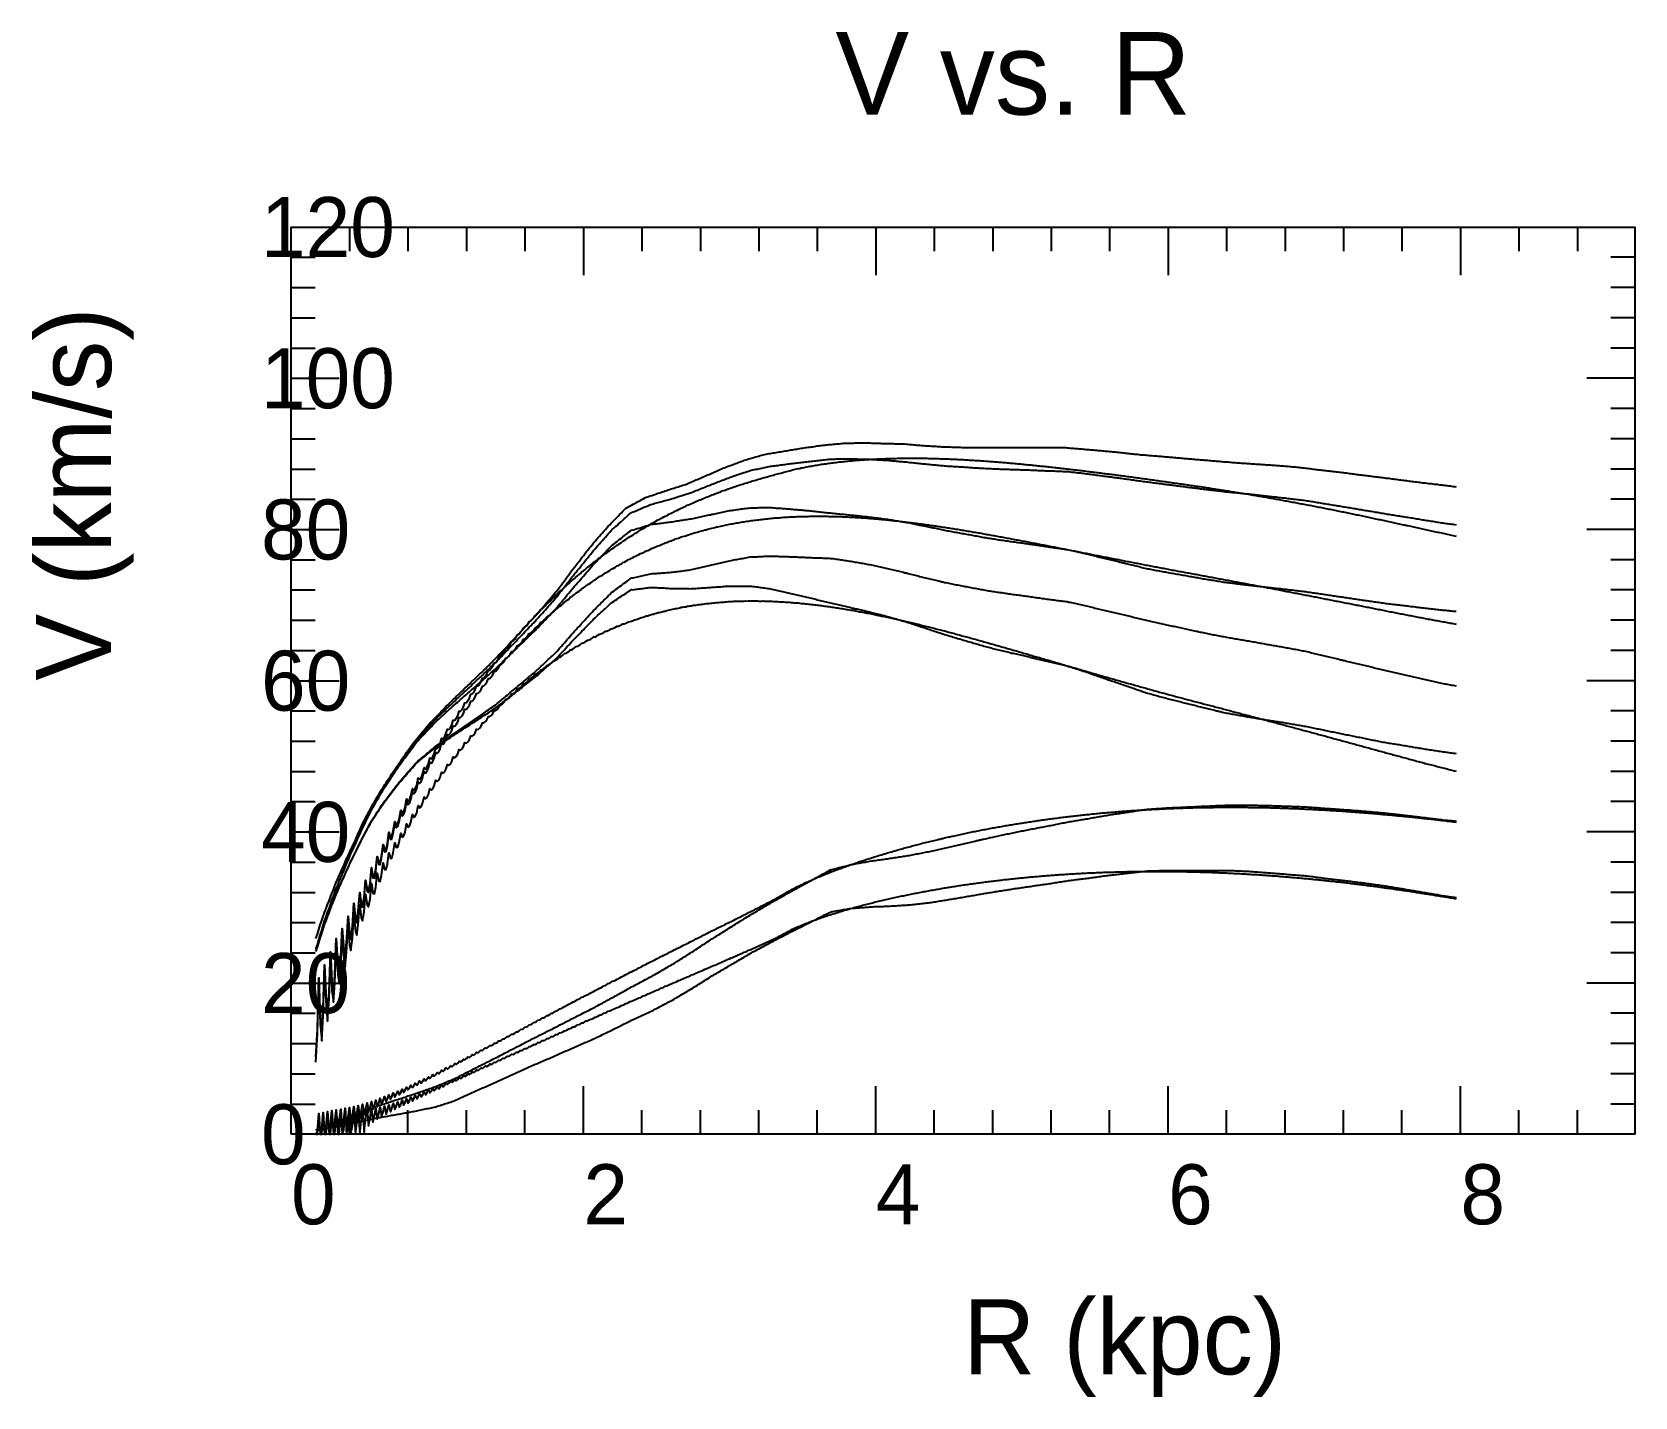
# Model space of a CAD drawing. Extents: x -35 to 179, y -35 to 147.
import ezdxf

# ---------------------------------------------------------------- set-up
doc = ezdxf.new("R2010")
doc.units = 0

msp = doc.modelspace()

# ---------------------------------------------------------------- texts
at = {"color": 0}
for s, height, p in [('V vs. R', 11, (72.6, 135.96)), ('120', 8, (-4, 116.96)), ('100', 8, (-4, 96.8)), ('80', 8, (-4, 76.64)), ('60', 8, (-4, 56.48)), ('40', 8, (-4, 36.32)), ('20', 8, (-4, 16.16)), ('0', 8, (-4, -4)), ('0', 8, (0, -12)), ('2', 8, (38.98, -12)), ('4', 8, (77.96, -12)), ('6', 8, (116.95, -12)), ('8', 8, (155.93, -12)), ('R (kpc)', 10, (89.6, -32))]:
    msp.add_text(s, height=height, dxfattribs=at).set_placement(p)
msp.add_text('V (km/s)', height=10, rotation=90, dxfattribs=at).set_placement((-24, 60.48))

# ---------------------------------------------------------------- linework, layer by layer
at = {"color": 0}
for p, q in [((7.8, 120.96), (7.8, 117.76)), ((15.59, 120.96), (15.59, 117.76)), ((23.39, 120.96), (23.39, 117.76)), ((31.19, 120.96), (31.19, 117.76)), ((38.98, 120.96), (38.98, 114.56)), ((46.78, 120.96), (46.78, 117.76)), ((54.58, 120.96), (54.58, 117.76)), ((62.37, 120.96), (62.37, 117.76)), ((70.17, 120.96), (70.17, 117.76)), ((77.96, 120.96), (77.96, 114.56)), ((85.76, 120.96), (85.76, 117.76)), ((93.56, 120.96), (93.56, 117.76)), ((101.35, 120.96), (101.35, 117.76)), ((109.15, 120.96), (109.15, 117.76)), ((116.95, 120.96), (116.95, 114.56)), ((124.74, 120.96), (124.74, 117.76)), ((132.54, 120.96), (132.54, 117.76)), ((140.34, 120.96), (140.34, 117.76)), ((148.13, 120.96), (148.13, 117.76)), ((155.93, 120.96), (155.93, 114.56)), ((163.73, 120.96), (163.73, 117.76)), ((171.52, 120.96), (171.52, 117.76)), ((0, 116.93), (3.2, 116.93)), ((179.2, 116.93), (176, 116.93)), ((0, 112.89), (3.2, 112.89)), ((179.2, 112.89), (176, 112.89)), ((0, 108.86), (3.2, 108.86)), ((179.2, 108.86), (176, 108.86)), ((0, 104.83), (3.2, 104.83)), ((179.2, 104.83), (176, 104.83)), ((0, 100.8), (6.4, 100.8)), ((179.2, 100.8), (172.8, 100.8)), ((0, 96.77), (3.2, 96.77)), ((179.2, 96.77), (176, 96.77)), ((0, 92.73), (3.2, 92.73)), ((179.2, 92.73), (176, 92.73)), ((0, 88.7), (3.2, 88.7)), ((179.2, 88.7), (176, 88.7)), ((0, 84.67), (3.2, 84.67)), ((179.2, 84.67), (176, 84.67)), ((0, 80.64), (6.4, 80.64)), ((179.2, 80.64), (172.8, 80.64)), ((0, 76.61), (3.2, 76.61)), ((179.2, 76.61), (176, 76.61)), ((0, 72.57), (3.2, 72.57)), ((179.2, 72.57), (176, 72.57)), ((0, 68.54), (3.2, 68.54)), ((179.2, 68.54), (176, 68.54)), ((0, 64.51), (3.2, 64.51)), ((179.2, 64.51), (176, 64.51)), ((0, 60.48), (6.4, 60.48)), ((179.2, 60.48), (172.8, 60.48)), ((0, 56.45), (3.2, 56.45)), ((179.2, 56.45), (176, 56.45)), ((0, 52.42), (3.2, 52.42)), ((179.2, 52.42), (176, 52.42)), ((0, 48.38), (3.2, 48.38)), ((179.2, 48.38), (176, 48.38)), ((0, 44.35), (3.2, 44.35)), ((179.2, 44.35), (176, 44.35)), ((0, 40.32), (6.4, 40.32)), ((179.2, 40.32), (172.8, 40.32)), ((0, 36.29), (3.2, 36.29)), ((179.2, 36.29), (176, 36.29)), ((0, 32.26), (3.2, 32.26)), ((179.2, 32.26), (176, 32.26)), ((0, 28.22), (3.2, 28.22)), ((179.2, 28.22), (176, 28.22)), ((0, 24.19), (3.2, 24.19)), ((179.2, 24.19), (176, 24.19)), ((0, 20.16), (6.4, 20.16)), ((179.2, 20.16), (172.8, 20.16)), ((0, 16.13), (3.2, 16.13)), ((179.2, 16.13), (176, 16.13)), ((0, 12.1), (3.2, 12.1)), ((179.2, 12.1), (176, 12.1)), ((0, 8.06), (3.2, 8.06)), ((179.2, 8.06), (176, 8.06)), ((38.98, 0), (38.98, 6.4)), ((77.96, 0), (77.96, 6.4)), ((116.95, 0), (116.95, 6.4)), ((155.93, 0), (155.93, 6.4)), ((0, 4.03), (3.2, 4.03)), ((7.8, 0), (7.8, 3.2)), ((15.59, 0), (15.59, 3.2)), ((23.39, 0), (23.39, 3.2)), ((31.19, 0), (31.19, 3.2)), ((46.78, 0), (46.78, 3.2)), ((54.58, 0), (54.58, 3.2)), ((62.37, 0), (62.37, 3.2)), ((70.17, 0), (70.17, 3.2)), ((85.76, 0), (85.76, 3.2)), ((93.56, 0), (93.56, 3.2)), ((101.35, 0), (101.35, 3.2)), ((109.15, 0), (109.15, 3.2)), ((124.74, 0), (124.74, 3.2)), ((132.54, 0), (132.54, 3.2)), ((140.34, 0), (140.34, 3.2)), ((148.13, 0), (148.13, 3.2)), ((163.73, 0), (163.73, 3.2)), ((171.52, 0), (171.52, 3.2)), ((179.2, 4.03), (176, 4.03))]:
    msp.add_line(p, q, dxfattribs=at)
msp.add_lwpolyline([(0, 0), (0, 120.96), (179.2, 120.96), (179.2, 0)], close=True, dxfattribs=at)
at = {"color": 6}
for points in [[(3.31, 26.09), (3.51, 26.7), (3.7, 27.32), (3.9, 27.93), (4.09, 28.49), (4.29, 29.02), (4.48, 29.56), (4.68, 30.09), (4.87, 30.63), (5.07, 31.13), (5.26, 31.63), (5.46, 32.12), (5.65, 32.61), (5.85, 33.11), (6.04, 33.6), (6.24, 34.04), (6.43, 34.49), (6.63, 34.95), (6.82, 35.4), (7.02, 35.85), (7.21, 36.3), (7.41, 36.71), (7.6, 37.13), (7.8, 37.54), (7.99, 37.95), (8.19, 38.37), (8.38, 38.78), (8.58, 39.21), (8.77, 39.65), (8.97, 40.09), (9.16, 40.53), (9.36, 40.96), (9.55, 41.4), (9.75, 41.78), (9.94, 42.16), (10.14, 42.53), (10.33, 42.9), (10.53, 43.28), (10.72, 43.65), (10.92, 44.02), (11.11, 44.34), (11.3, 44.66), (11.5, 44.98), (11.69, 45.3), (11.89, 45.62), (12.08, 45.94), (12.28, 46.26), (12.47, 46.58), (12.67, 46.87), (12.86, 47.16), (13.06, 47.46), (13.25, 47.75), (13.45, 48.04), (13.64, 48.33), (13.84, 48.63), (14.03, 48.92), (14.23, 49.21), (14.42, 49.49), (14.62, 49.77), (14.81, 50.05), (15.01, 50.33), (15.2, 50.61), (15.4, 50.89), (15.59, 51.17), (15.79, 51.45), (15.98, 51.72), (16.18, 52), (16.37, 52.24), (16.57, 52.48), (16.76, 52.71), (16.96, 52.95), (17.15, 53.18), (17.35, 53.42), (17.54, 53.65), (17.74, 53.89), (17.93, 54.12), (18.13, 54.36), (18.32, 54.59), (18.52, 54.8), (18.71, 55), (18.91, 55.2), (19.1, 55.4), (19.3, 55.61), (19.49, 55.81), (19.69, 56.01), (19.88, 56.21), (20.08, 56.41), (20.27, 56.61), (20.47, 56.82), (20.66, 57.02), (20.86, 57.22), (21.05, 57.41), (21.25, 57.6), (21.44, 57.78), (21.64, 57.97), (21.83, 58.16), (22.03, 58.35), (22.22, 58.53), (22.41, 58.72), (22.61, 58.91), (22.8, 59.1), (23, 59.29), (23.19, 59.47), (23.39, 59.66), (23.58, 59.85), (23.78, 60.03), (23.97, 60.22), (24.17, 60.41), (24.36, 60.59), (24.56, 60.78), (24.75, 60.96), (24.95, 61.15), (25.14, 61.34), (25.34, 61.52), (25.53, 61.71), (25.73, 61.9), (25.92, 62.08), (26.12, 62.27), (26.31, 62.47), (26.51, 62.67), (26.7, 62.87), (26.9, 63.07), (27.09, 63.27), (27.29, 63.47), (27.48, 63.67), (27.68, 63.87), (27.87, 64.07), (28.07, 64.27), (28.26, 64.47), (28.46, 64.67), (28.65, 64.87), (28.85, 65.08), (29.04, 65.3), (29.24, 65.51), (29.43, 65.72), (29.63, 65.93), (29.82, 66.15), (30.02, 66.36), (30.21, 66.57), (30.41, 66.78), (30.6, 67), (30.8, 67.21), (30.99, 67.42), (31.19, 67.64), (31.38, 67.85), (31.58, 68.06), (31.77, 68.28), (31.97, 68.49), (32.16, 68.7), (32.36, 68.92), (32.55, 69.13), (32.75, 69.34), (32.94, 69.56), (33.14, 69.77), (33.33, 69.98), (33.52, 70.2), (33.72, 70.43), (33.91, 70.66), (34.11, 70.9), (34.3, 71.13), (34.5, 71.36), (34.69, 71.59), (34.89, 71.82), (35.08, 72.05), (35.28, 72.28), (35.47, 72.51), (35.67, 72.74), (35.86, 73.01), (36.06, 73.28), (36.25, 73.54), (36.45, 73.8), (36.64, 74.06), (36.84, 74.33), (37.03, 74.59), (37.23, 74.85), (37.42, 75.12), (37.62, 75.38), (37.81, 75.63), (38.01, 75.89), (38.2, 76.14), (38.4, 76.39), (38.59, 76.64), (38.79, 76.89), (38.98, 77.14), (39.18, 77.4), (39.37, 77.65), (39.57, 77.9), (39.76, 78.15), (39.96, 78.39), (40.15, 78.61), (40.35, 78.84), (40.54, 79.06), (40.74, 79.29), (40.93, 79.52), (41.13, 79.74), (41.32, 79.97), (41.52, 80.19), (41.71, 80.42), (41.91, 80.65), (42.1, 80.87), (42.3, 81.07), (42.49, 81.27), (42.69, 81.47), (42.88, 81.67), (43.08, 81.87), (43.27, 82.07), (43.47, 82.27), (43.66, 82.47), (43.86, 82.67), (44.05, 82.87), (44.25, 83.07), (44.44, 83.28), (44.63, 83.48), (44.83, 83.58), (45.02, 83.68), (45.22, 83.79), (45.41, 83.89), (45.61, 84), (45.8, 84.1), (46, 84.21), (46.19, 84.31), (46.39, 84.42), (46.58, 84.52), (46.78, 84.63), (46.97, 84.73), (47.17, 84.84), (47.36, 84.94), (47.56, 84.99), (47.75, 85.06), (47.95, 85.12), (48.14, 85.19), (48.34, 85.26), (48.53, 85.32), (48.73, 85.39), (48.92, 85.46), (49.12, 85.52), (49.31, 85.59), (49.51, 85.66), (49.7, 85.72), (49.9, 85.79), (50.09, 85.85), (50.29, 85.91), (50.48, 85.98), (50.68, 86.04), (50.87, 86.1), (51.07, 86.16), (51.26, 86.22), (51.46, 86.28), (51.65, 86.34), (51.85, 86.4), (52.04, 86.47), (52.24, 86.53), (52.43, 86.59), (52.63, 86.65), (52.82, 86.74), (53.02, 86.82), (53.21, 86.91), (53.41, 86.99), (53.6, 87.07), (53.8, 87.16), (53.99, 87.24), (54.19, 87.32), (54.38, 87.4), (54.58, 87.49), (54.77, 87.57), (54.97, 87.65), (55.16, 87.74), (55.36, 87.82), (55.55, 87.91), (55.74, 87.99), (55.94, 88.07), (56.13, 88.16), (56.33, 88.24), (56.52, 88.33), (56.72, 88.41), (56.91, 88.5), (57.11, 88.58), (57.3, 88.67), (57.5, 88.75), (57.69, 88.84), (57.89, 88.92), (58.08, 88.99), (58.28, 89.06), (58.47, 89.14), (58.67, 89.21), (58.86, 89.28), (59.06, 89.36), (59.25, 89.43), (59.45, 89.5), (59.64, 89.58), (59.84, 89.65), (60.03, 89.72), (60.23, 89.8), (60.42, 89.87), (60.62, 89.93), (60.81, 89.99), (61.01, 90.04), (61.2, 90.1), (61.4, 90.15), (61.59, 90.21), (61.79, 90.26), (61.98, 90.32), (62.18, 90.38), (62.37, 90.43), (62.57, 90.49), (62.76, 90.54), (62.96, 90.6), (63.15, 90.65), (63.35, 90.68), (63.54, 90.72), (63.74, 90.75), (63.93, 90.78), (64.13, 90.81), (64.32, 90.85), (64.52, 90.88), (64.71, 90.91), (64.91, 90.95), (65.1, 90.98), (65.3, 91.01), (65.49, 91.05), (65.69, 91.08), (65.88, 91.11), (66.08, 91.14), (66.27, 91.17), (66.47, 91.2), (66.66, 91.24), (66.85, 91.27), (67.05, 91.3), (67.24, 91.33), (67.44, 91.36), (67.63, 91.39), (67.83, 91.42), (68.02, 91.46), (68.22, 91.49), (68.41, 91.52), (68.61, 91.55), (68.8, 91.57), (69, 91.6), (69.19, 91.63), (69.39, 91.66), (69.58, 91.68), (69.78, 91.71), (69.97, 91.74), (70.17, 91.77), (70.36, 91.79), (70.56, 91.82), (70.75, 91.85), (70.95, 91.87), (71.14, 91.9), (71.34, 91.91), (71.53, 91.93), (71.73, 91.95), (71.92, 91.97), (72.12, 91.99), (72.31, 92), (72.51, 92.02), (72.7, 92.04), (72.9, 92.06), (73.09, 92.07), (73.29, 92.09), (73.48, 92.11), (73.68, 92.13), (73.87, 92.13), (74.07, 92.14), (74.26, 92.14), (74.46, 92.15), (74.65, 92.15), (74.85, 92.16), (75.04, 92.16), (75.24, 92.17), (75.43, 92.17), (75.63, 92.18), (75.82, 92.18), (76.02, 92.19), (76.21, 92.19), (76.41, 92.19), (76.6, 92.18), (76.8, 92.18), (76.99, 92.17), (77.19, 92.17), (77.38, 92.16), (77.58, 92.16), (77.77, 92.15), (77.96, 92.15), (78.16, 92.14), (78.35, 92.13), (78.55, 92.13), (78.74, 92.12), (78.94, 92.12), (79.13, 92.11), (79.33, 92.11), (79.52, 92.1), (79.72, 92.1), (79.91, 92.1), (80.11, 92.09), (80.3, 92.09), (80.5, 92.08), (80.69, 92.08), (80.89, 92.08), (81.08, 92.07), (81.28, 92.07), (81.47, 92.06), (81.67, 92.06), (81.86, 92.04), (82.06, 92.02), (82.25, 92), (82.45, 91.99), (82.64, 91.97), (82.84, 91.95), (83.03, 91.94), (83.23, 91.92), (83.42, 91.9), (83.62, 91.89), (83.81, 91.87), (84.01, 91.85), (84.2, 91.84), (84.4, 91.82), (84.59, 91.81), (84.79, 91.8), (84.98, 91.79), (85.18, 91.77), (85.37, 91.76), (85.57, 91.75), (85.76, 91.74), (85.96, 91.73), (86.15, 91.71), (86.35, 91.7), (86.54, 91.69), (86.74, 91.68), (86.93, 91.67), (87.13, 91.66), (87.32, 91.66), (87.52, 91.65), (87.71, 91.64), (87.91, 91.64), (88.1, 91.63), (88.3, 91.63), (88.49, 91.62), (88.69, 91.62), (88.88, 91.61), (89.07, 91.61), (89.27, 91.6), (89.46, 91.59), (89.66, 91.59), (89.85, 91.59), (90.05, 91.59), (90.24, 91.59), (90.44, 91.59), (90.63, 91.59), (90.83, 91.59), (91.02, 91.59), (91.22, 91.59), (91.41, 91.59), (91.61, 91.59), (91.8, 91.59), (92, 91.59), (92.19, 91.59), (92.39, 91.59), (92.58, 91.59), (92.78, 91.59), (92.97, 91.59), (93.17, 91.59), (93.36, 91.59), (93.56, 91.59), (93.75, 91.59), (93.95, 91.59), (94.14, 91.59), (94.34, 91.59), (94.53, 91.59), (94.73, 91.59), (94.92, 91.59), (95.12, 91.59), (95.31, 91.59), (95.51, 91.59), (95.7, 91.59), (95.9, 91.59), (96.09, 91.59), (96.29, 91.59), (96.48, 91.59), (96.68, 91.59), (96.87, 91.59), (97.07, 91.59), (97.26, 91.59), (97.46, 91.59), (97.65, 91.59), (97.85, 91.59), (98.04, 91.59), (98.24, 91.59), (98.43, 91.59), (98.63, 91.59), (98.82, 91.59), (99.02, 91.59), (99.21, 91.59), (99.41, 91.59), (99.6, 91.59), (99.8, 91.59), (99.99, 91.59), (100.18, 91.59), (100.38, 91.59), (100.57, 91.59), (100.77, 91.59), (100.96, 91.59), (101.16, 91.59), (101.35, 91.59), (101.55, 91.59), (101.74, 91.59), (101.94, 91.59), (102.13, 91.59), (102.33, 91.59), (102.52, 91.59), (102.72, 91.59), (102.91, 91.58), (103.11, 91.56), (103.3, 91.55), (103.5, 91.53), (103.69, 91.52), (103.89, 91.5), (104.08, 91.49), (104.28, 91.47), (104.47, 91.45), (104.67, 91.44), (104.86, 91.42), (105.06, 91.41), (105.25, 91.39), (105.45, 91.38), (105.64, 91.36), (105.84, 91.34), (106.03, 91.32), (106.23, 91.31), (106.42, 91.29), (106.62, 91.27), (106.81, 91.25), (107.01, 91.24), (107.2, 91.22), (107.4, 91.2), (107.59, 91.18), (107.79, 91.16), (107.98, 91.15), (108.18, 91.13), (108.37, 91.11), (108.57, 91.09), (108.76, 91.08), (108.96, 91.06), (109.15, 91.04), (109.35, 91.02), (109.54, 91), (109.74, 90.99), (109.93, 90.97), (110.13, 90.95), (110.32, 90.93), (110.52, 90.92), (110.71, 90.9), (110.91, 90.88), (111.1, 90.85), (111.29, 90.83), (111.49, 90.81), (111.68, 90.79), (111.88, 90.77), (112.07, 90.74), (112.27, 90.72), (112.46, 90.7), (112.66, 90.68), (112.85, 90.66), (113.05, 90.64), (113.24, 90.61), (113.44, 90.6), (113.63, 90.58), (113.83, 90.57), (114.02, 90.55), (114.22, 90.54), (114.41, 90.52), (114.61, 90.51), (114.8, 90.49), (115, 90.48), (115.19, 90.46), (115.39, 90.44), (115.58, 90.43), (115.78, 90.41), (115.97, 90.4), (116.17, 90.38), (116.36, 90.36), (116.56, 90.34), (116.75, 90.33), (116.95, 90.31), (117.14, 90.29), (117.34, 90.27), (117.53, 90.26), (117.73, 90.24), (117.92, 90.22), (118.12, 90.2), (118.31, 90.19), (118.51, 90.17), (118.7, 90.15), (118.9, 90.13), (119.09, 90.12), (119.29, 90.1), (119.48, 90.09), (119.68, 90.07), (119.87, 90.05), (120.07, 90.04), (120.26, 90.02), (120.46, 90.01), (120.65, 89.99), (120.85, 89.97), (121.04, 89.96), (121.24, 89.94), (121.43, 89.93), (121.63, 89.91), (121.82, 89.89), (122.02, 89.88), (122.21, 89.86), (122.4, 89.84), (122.6, 89.83), (122.79, 89.81), (122.99, 89.8), (123.18, 89.78), (123.38, 89.76), (123.57, 89.75), (123.77, 89.73), (123.96, 89.72), (124.16, 89.7), (124.35, 89.68), (124.55, 89.67), (124.74, 89.65), (124.94, 89.64), (125.13, 89.62), (125.33, 89.6), (125.52, 89.59), (125.72, 89.57), (125.91, 89.55), (126.11, 89.54), (126.3, 89.52), (126.5, 89.51), (126.69, 89.49), (126.89, 89.48), (127.08, 89.47), (127.28, 89.46), (127.47, 89.44), (127.67, 89.43), (127.86, 89.42), (128.06, 89.4), (128.25, 89.39), (128.45, 89.38), (128.64, 89.36), (128.84, 89.35), (129.03, 89.34), (129.23, 89.33), (129.42, 89.31), (129.62, 89.3), (129.81, 89.29), (130.01, 89.27), (130.2, 89.26), (130.4, 89.25), (130.59, 89.24), (130.79, 89.22), (130.98, 89.21), (131.18, 89.2), (131.37, 89.18), (131.57, 89.17), (131.76, 89.16), (131.96, 89.14), (132.15, 89.12), (132.35, 89.11), (132.54, 89.09), (132.74, 89.07), (132.93, 89.06), (133.13, 89.04), (133.32, 89.02), (133.51, 89.01), (133.71, 88.99), (133.9, 88.97), (134.1, 88.96), (134.29, 88.94), (134.49, 88.92), (134.68, 88.89), (134.88, 88.87), (135.07, 88.85), (135.27, 88.82), (135.46, 88.8), (135.66, 88.77), (135.85, 88.75), (136.05, 88.73), (136.24, 88.7), (136.44, 88.68), (136.63, 88.65), (136.83, 88.63), (137.02, 88.6), (137.22, 88.58), (137.41, 88.56), (137.61, 88.54), (137.8, 88.52), (138, 88.5), (138.19, 88.47), (138.39, 88.45), (138.58, 88.43), (138.78, 88.41), (138.97, 88.39), (139.17, 88.36), (139.36, 88.34), (139.56, 88.32), (139.75, 88.3), (139.95, 88.27), (140.14, 88.25), (140.34, 88.22), (140.53, 88.2), (140.73, 88.17), (140.92, 88.14), (141.12, 88.12), (141.31, 88.09), (141.51, 88.07), (141.7, 88.04), (141.9, 88.01), (142.09, 87.99), (142.29, 87.96), (142.48, 87.94), (142.68, 87.91), (142.87, 87.89), (143.07, 87.87), (143.26, 87.84), (143.46, 87.82), (143.65, 87.79), (143.85, 87.77), (144.04, 87.75), (144.24, 87.72), (144.43, 87.7), (144.62, 87.67), (144.82, 87.65), (145.01, 87.62), (145.21, 87.6), (145.4, 87.58), (145.6, 87.55), (145.79, 87.53), (145.99, 87.5), (146.18, 87.48), (146.38, 87.46), (146.57, 87.43), (146.77, 87.41), (146.96, 87.38), (147.16, 87.36), (147.35, 87.33), (147.55, 87.31), (147.74, 87.28), (147.94, 87.26), (148.13, 87.23), (148.33, 87.21), (148.52, 87.18), (148.72, 87.16), (148.91, 87.13), (149.11, 87.1), (149.3, 87.08), (149.5, 87.05), (149.69, 87.03), (149.89, 87), (150.08, 86.98), (150.28, 86.95), (150.47, 86.93), (150.67, 86.9), (150.86, 86.88), (151.06, 86.86), (151.25, 86.84), (151.45, 86.81), (151.64, 86.79), (151.84, 86.77), (152.03, 86.75), (152.23, 86.72), (152.42, 86.7), (152.62, 86.68), (152.81, 86.66), (153.01, 86.63), (153.2, 86.61), (153.4, 86.58), (153.59, 86.56), (153.79, 86.54), (153.98, 86.51), (154.18, 86.49), (154.37, 86.46), (154.57, 86.44), (154.76, 86.42), (154.96, 86.39), (155.15, 86.37), (155.35, 86.34)], [(3.31, 0.58), (3.51, 0.61), (3.7, 0.64), (3.9, 0.67), (4.09, 0.69), (4.29, 0.72), (4.48, 0.75), (4.68, 0.78), (4.87, 0.81), (5.07, 0.84), (5.26, 0.87), (5.46, 0.9), (5.65, 0.93), (5.85, 0.96), (6.04, 0.99), (6.24, 1.04), (6.43, 1.08), (6.63, 1.12), (6.82, 1.17), (7.02, 1.21), (7.21, 1.25), (7.41, 1.3), (7.6, 1.34), (7.8, 1.38), (7.99, 1.42), (8.19, 1.47), (8.38, 1.51), (8.58, 1.55), (8.77, 1.59), (8.97, 1.64), (9.16, 1.68), (9.36, 1.72), (9.55, 1.77), (9.75, 1.81), (9.94, 1.85), (10.14, 1.89), (10.33, 1.94), (10.53, 1.98), (10.72, 2.02), (10.92, 2.06), (11.11, 2.11), (11.3, 2.15), (11.5, 2.18), (11.69, 2.22), (11.89, 2.25), (12.08, 2.29), (12.28, 2.32), (12.47, 2.36), (12.67, 2.39), (12.86, 2.43), (13.06, 2.46), (13.25, 2.49), (13.45, 2.53), (13.64, 2.56), (13.84, 2.6), (14.03, 2.63), (14.23, 2.67), (14.42, 2.7), (14.62, 2.74), (14.81, 2.78), (15.01, 2.81), (15.2, 2.85), (15.4, 2.88), (15.59, 2.92), (15.79, 2.95), (15.98, 2.99), (16.18, 3.02), (16.37, 3.06), (16.57, 3.09), (16.76, 3.14), (16.96, 3.18), (17.15, 3.22), (17.35, 3.26), (17.54, 3.3), (17.74, 3.34), (17.93, 3.38), (18.13, 3.42), (18.32, 3.46), (18.52, 3.5), (18.71, 3.54), (18.91, 3.58), (19.1, 3.62), (19.3, 3.67), (19.49, 3.73), (19.69, 3.8), (19.88, 3.86), (20.08, 3.92), (20.27, 3.99), (20.47, 4.05), (20.66, 4.11), (20.86, 4.17), (21.05, 4.24), (21.25, 4.3), (21.44, 4.36), (21.64, 4.43), (21.83, 4.49), (22.03, 4.58), (22.22, 4.67), (22.41, 4.76), (22.61, 4.85), (22.8, 4.94), (23, 5.03), (23.19, 5.12), (23.39, 5.2), (23.58, 5.29), (23.78, 5.38), (23.97, 5.47), (24.17, 5.56), (24.36, 5.65), (24.56, 5.74), (24.75, 5.83), (24.95, 5.91), (25.14, 6), (25.34, 6.09), (25.53, 6.18), (25.73, 6.26), (25.92, 6.35), (26.12, 6.44), (26.31, 6.52), (26.51, 6.61), (26.7, 6.7), (26.9, 6.78), (27.09, 6.87), (27.29, 6.96), (27.48, 7.05), (27.68, 7.14), (27.87, 7.23), (28.07, 7.31), (28.26, 7.4), (28.46, 7.49), (28.65, 7.58), (28.85, 7.67), (29.04, 7.76), (29.24, 7.85), (29.43, 7.94), (29.63, 8.02), (29.82, 8.11), (30.02, 8.2), (30.21, 8.29), (30.41, 8.37), (30.6, 8.46), (30.8, 8.55), (30.99, 8.63), (31.19, 8.72), (31.38, 8.81), (31.58, 8.89), (31.77, 8.98), (31.97, 9.07), (32.16, 9.16), (32.36, 9.24), (32.55, 9.33), (32.75, 9.41), (32.94, 9.5), (33.14, 9.58), (33.33, 9.66), (33.52, 9.75), (33.72, 9.83), (33.91, 9.91), (34.11, 10), (34.3, 10.08), (34.5, 10.17), (34.69, 10.25), (34.89, 10.33), (35.08, 10.42), (35.28, 10.5), (35.47, 10.59), (35.67, 10.68), (35.86, 10.76), (36.06, 10.85), (36.25, 10.93), (36.45, 11.02), (36.64, 11.11), (36.84, 11.19), (37.03, 11.28), (37.23, 11.37), (37.42, 11.45), (37.62, 11.54), (37.81, 11.62), (38.01, 11.71), (38.2, 11.79), (38.4, 11.88), (38.59, 11.96), (38.79, 12.05), (38.98, 12.13), (39.18, 12.22), (39.37, 12.3), (39.57, 12.38), (39.76, 12.47), (39.96, 12.55), (40.15, 12.64), (40.35, 12.72), (40.54, 12.82), (40.74, 12.91), (40.93, 13.01), (41.13, 13.1), (41.32, 13.19), (41.52, 13.29), (41.71, 13.38), (41.91, 13.47), (42.1, 13.57), (42.3, 13.66), (42.49, 13.75), (42.69, 13.85), (42.88, 13.94), (43.08, 14.04), (43.27, 14.13), (43.47, 14.23), (43.66, 14.33), (43.86, 14.42), (44.05, 14.52), (44.25, 14.62), (44.44, 14.71), (44.63, 14.81), (44.83, 14.91), (45.02, 15), (45.22, 15.1), (45.41, 15.2), (45.61, 15.29), (45.8, 15.38), (46, 15.47), (46.19, 15.56), (46.39, 15.66), (46.58, 15.75), (46.78, 15.84), (46.97, 15.93), (47.17, 16.02), (47.36, 16.11), (47.56, 16.2), (47.75, 16.29), (47.95, 16.38), (48.14, 16.48), (48.34, 16.57), (48.53, 16.68), (48.73, 16.78), (48.92, 16.88), (49.12, 16.98), (49.31, 17.08), (49.51, 17.19), (49.7, 17.29), (49.9, 17.39), (50.09, 17.49), (50.29, 17.6), (50.48, 17.7), (50.68, 17.8), (50.87, 17.9), (51.07, 18.02), (51.26, 18.14), (51.46, 18.25), (51.65, 18.37), (51.85, 18.48), (52.04, 18.6), (52.24, 18.72), (52.43, 18.83), (52.63, 18.95), (52.82, 19.06), (53.02, 19.18), (53.21, 19.3), (53.41, 19.41), (53.6, 19.53), (53.8, 19.65), (53.99, 19.77), (54.19, 19.89), (54.38, 20.02), (54.58, 20.14), (54.77, 20.26), (54.97, 20.38), (55.16, 20.5), (55.36, 20.62), (55.55, 20.75), (55.74, 20.87), (55.94, 20.99), (56.13, 21.11), (56.33, 21.23), (56.52, 21.34), (56.72, 21.46), (56.91, 21.57), (57.11, 21.68), (57.3, 21.8), (57.5, 21.91), (57.69, 22.03), (57.89, 22.14), (58.08, 22.26), (58.28, 22.37), (58.47, 22.49), (58.67, 22.6), (58.86, 22.71), (59.06, 22.83), (59.25, 22.94), (59.45, 23.06), (59.64, 23.17), (59.84, 23.29), (60.03, 23.4), (60.23, 23.52), (60.42, 23.63), (60.62, 23.74), (60.81, 23.86), (61.01, 23.97), (61.2, 24.09), (61.4, 24.2), (61.59, 24.31), (61.79, 24.41), (61.98, 24.52), (62.18, 24.62), (62.37, 24.73), (62.57, 24.83), (62.76, 24.94), (62.96, 25.04), (63.15, 25.15), (63.35, 25.25), (63.54, 25.36), (63.74, 25.46), (63.93, 25.57), (64.13, 25.67), (64.32, 25.77), (64.52, 25.87), (64.71, 25.97), (64.91, 26.08), (65.1, 26.18), (65.3, 26.28), (65.49, 26.38), (65.69, 26.48), (65.88, 26.58), (66.08, 26.68), (66.27, 26.79), (66.47, 26.89), (66.66, 26.99), (66.85, 27.09), (67.05, 27.18), (67.24, 27.28), (67.44, 27.38), (67.63, 27.48), (67.83, 27.57), (68.02, 27.67), (68.22, 27.77), (68.41, 27.87), (68.61, 27.96), (68.8, 28.06), (69, 28.16), (69.19, 28.26), (69.39, 28.35), (69.58, 28.45), (69.78, 28.55), (69.97, 28.65), (70.17, 28.75), (70.36, 28.85), (70.56, 28.94), (70.75, 29.04), (70.95, 29.14), (71.14, 29.24), (71.34, 29.34), (71.53, 29.44), (71.73, 29.53), (71.92, 29.63), (72.12, 29.69), (72.31, 29.72), (72.51, 29.76), (72.7, 29.79), (72.9, 29.82), (73.09, 29.86), (73.29, 29.89), (73.48, 29.92), (73.68, 29.95), (73.87, 29.99), (74.07, 30.02), (74.26, 30.05), (74.46, 30.09), (74.65, 30.12), (74.85, 30.13), (75.04, 30.15), (75.24, 30.16), (75.43, 30.18), (75.63, 30.19), (75.82, 30.21), (76.02, 30.23), (76.21, 30.24), (76.41, 30.26), (76.6, 30.27), (76.8, 30.29), (76.99, 30.3), (77.19, 30.32), (77.38, 30.33), (77.58, 30.34), (77.77, 30.35), (77.96, 30.35), (78.16, 30.36), (78.35, 30.37), (78.55, 30.38), (78.74, 30.39), (78.94, 30.39), (79.13, 30.4), (79.33, 30.41), (79.52, 30.42), (79.72, 30.43), (79.91, 30.43), (80.11, 30.45), (80.3, 30.46), (80.5, 30.47), (80.69, 30.48), (80.89, 30.49), (81.08, 30.51), (81.28, 30.52), (81.47, 30.53), (81.67, 30.54), (81.86, 30.55), (82.06, 30.57), (82.25, 30.58), (82.45, 30.59), (82.64, 30.6), (82.84, 30.63), (83.03, 30.65), (83.23, 30.67), (83.42, 30.69), (83.62, 30.72), (83.81, 30.74), (84.01, 30.76), (84.2, 30.78), (84.4, 30.8), (84.59, 30.82), (84.79, 30.85), (84.98, 30.87), (85.18, 30.89), (85.37, 30.92), (85.57, 30.95), (85.76, 30.98), (85.96, 31.01), (86.15, 31.05), (86.35, 31.08), (86.54, 31.11), (86.74, 31.14), (86.93, 31.17), (87.13, 31.2), (87.32, 31.23), (87.52, 31.27), (87.71, 31.3), (87.91, 31.33), (88.1, 31.36), (88.3, 31.4), (88.49, 31.43), (88.69, 31.46), (88.88, 31.49), (89.07, 31.53), (89.27, 31.56), (89.46, 31.59), (89.66, 31.63), (89.85, 31.66), (90.05, 31.69), (90.24, 31.73), (90.44, 31.76), (90.63, 31.79), (90.83, 31.83), (91.02, 31.86), (91.22, 31.89), (91.41, 31.93), (91.61, 31.96), (91.8, 32), (92, 32.03), (92.19, 32.06), (92.39, 32.1), (92.58, 32.13), (92.78, 32.16), (92.97, 32.2), (93.17, 32.23), (93.36, 32.26), (93.56, 32.29), (93.75, 32.32), (93.95, 32.35), (94.14, 32.38), (94.34, 32.42), (94.53, 32.45), (94.73, 32.48), (94.92, 32.51), (95.12, 32.54), (95.31, 32.57), (95.51, 32.6), (95.7, 32.63), (95.9, 32.66), (96.09, 32.69), (96.29, 32.72), (96.48, 32.75), (96.68, 32.78), (96.87, 32.8), (97.07, 32.83), (97.26, 32.86), (97.46, 32.89), (97.65, 32.92), (97.85, 32.95), (98.04, 32.98), (98.24, 33.01), (98.43, 33.04), (98.63, 33.06), (98.82, 33.09), (99.02, 33.12), (99.21, 33.15), (99.41, 33.18), (99.6, 33.21), (99.8, 33.23), (99.99, 33.26), (100.18, 33.29), (100.38, 33.32), (100.57, 33.35), (100.77, 33.37), (100.96, 33.4), (101.16, 33.43), (101.35, 33.46), (101.55, 33.49), (101.74, 33.52), (101.94, 33.55), (102.13, 33.59), (102.33, 33.62), (102.52, 33.65), (102.72, 33.68), (102.91, 33.71), (103.11, 33.74), (103.3, 33.77), (103.5, 33.8), (103.69, 33.83), (103.89, 33.85), (104.08, 33.88), (104.28, 33.9), (104.47, 33.93), (104.67, 33.95), (104.86, 33.97), (105.06, 34), (105.25, 34.02), (105.45, 34.05), (105.64, 34.07), (105.84, 34.1), (106.03, 34.12), (106.23, 34.14), (106.42, 34.17), (106.62, 34.2), (106.81, 34.22), (107.01, 34.25), (107.2, 34.28), (107.4, 34.3), (107.59, 34.33), (107.79, 34.36), (107.98, 34.38), (108.18, 34.41), (108.37, 34.44), (108.57, 34.46), (108.76, 34.49), (108.96, 34.52), (109.15, 34.54), (109.35, 34.56), (109.54, 34.58), (109.74, 34.61), (109.93, 34.63), (110.13, 34.65), (110.32, 34.67), (110.52, 34.7), (110.71, 34.72), (110.91, 34.74), (111.1, 34.76), (111.29, 34.79), (111.49, 34.81), (111.68, 34.83), (111.88, 34.85), (112.07, 34.88), (112.27, 34.9), (112.46, 34.92), (112.66, 34.94), (112.85, 34.97), (113.05, 34.99), (113.24, 35.01), (113.44, 35.03), (113.63, 35.06), (113.83, 35.08), (114.02, 35.1), (114.22, 35.12), (114.41, 35.13), (114.61, 35.13), (114.8, 35.13), (115, 35.14), (115.19, 35.14), (115.39, 35.14), (115.58, 35.14), (115.78, 35.15), (115.97, 35.15), (116.17, 35.15), (116.36, 35.15), (116.56, 35.16), (116.75, 35.16), (116.95, 35.16), (117.14, 35.16), (117.34, 35.16), (117.53, 35.16), (117.73, 35.16), (117.92, 35.16), (118.12, 35.16), (118.31, 35.16), (118.51, 35.16), (118.7, 35.16), (118.9, 35.16), (119.09, 35.16), (119.29, 35.16), (119.48, 35.16), (119.68, 35.16), (119.87, 35.16), (120.07, 35.16), (120.26, 35.16), (120.46, 35.16), (120.65, 35.16), (120.85, 35.16), (121.04, 35.16), (121.24, 35.16), (121.43, 35.16), (121.63, 35.16), (121.82, 35.16), (122.02, 35.16), (122.21, 35.16), (122.4, 35.16), (122.6, 35.16), (122.79, 35.17), (122.99, 35.17), (123.18, 35.17), (123.38, 35.17), (123.57, 35.17), (123.77, 35.17), (123.96, 35.17), (124.16, 35.18), (124.35, 35.18), (124.55, 35.18), (124.74, 35.18), (124.94, 35.18), (125.13, 35.17), (125.33, 35.16), (125.52, 35.16), (125.72, 35.15), (125.91, 35.14), (126.11, 35.13), (126.3, 35.13), (126.5, 35.12), (126.69, 35.11), (126.89, 35.1), (127.08, 35.1), (127.28, 35.09), (127.47, 35.08), (127.67, 35.07), (127.86, 35.05), (128.06, 35.04), (128.25, 35.02), (128.45, 35.01), (128.64, 34.99), (128.84, 34.98), (129.03, 34.97), (129.23, 34.95), (129.42, 34.94), (129.62, 34.92), (129.81, 34.91), (130.01, 34.89), (130.2, 34.88), (130.4, 34.86), (130.59, 34.85), (130.79, 34.83), (130.98, 34.82), (131.18, 34.8), (131.37, 34.79), (131.57, 34.77), (131.76, 34.76), (131.96, 34.74), (132.15, 34.73), (132.35, 34.71), (132.54, 34.69), (132.74, 34.68), (132.93, 34.66), (133.13, 34.65), (133.32, 34.63), (133.51, 34.61), (133.71, 34.6), (133.9, 34.58), (134.1, 34.57), (134.29, 34.55), (134.49, 34.53), (134.68, 34.52), (134.88, 34.5), (135.07, 34.49), (135.27, 34.47), (135.46, 34.45), (135.66, 34.42), (135.85, 34.4), (136.05, 34.37), (136.24, 34.35), (136.44, 34.32), (136.63, 34.3), (136.83, 34.27), (137.02, 34.25), (137.22, 34.22), (137.41, 34.2), (137.61, 34.17), (137.8, 34.15), (138, 34.12), (138.19, 34.1), (138.39, 34.08), (138.58, 34.06), (138.78, 34.03), (138.97, 34.01), (139.17, 33.99), (139.36, 33.97), (139.56, 33.94), (139.75, 33.92), (139.95, 33.9), (140.14, 33.88), (140.34, 33.85), (140.53, 33.83), (140.73, 33.81), (140.92, 33.78), (141.12, 33.76), (141.31, 33.73), (141.51, 33.71), (141.7, 33.68), (141.9, 33.66), (142.09, 33.63), (142.29, 33.61), (142.48, 33.58), (142.68, 33.56), (142.87, 33.53), (143.07, 33.51), (143.26, 33.48), (143.46, 33.46), (143.65, 33.43), (143.85, 33.4), (144.04, 33.38), (144.24, 33.35), (144.43, 33.32), (144.62, 33.3), (144.82, 33.27), (145.01, 33.24), (145.21, 33.22), (145.4, 33.19), (145.6, 33.16), (145.79, 33.14), (145.99, 33.11), (146.18, 33.08), (146.38, 33.04), (146.57, 33.01), (146.77, 32.98), (146.96, 32.94), (147.16, 32.91), (147.35, 32.88), (147.55, 32.84), (147.74, 32.81), (147.94, 32.78), (148.13, 32.75), (148.33, 32.71), (148.52, 32.68), (148.72, 32.65), (148.91, 32.61), (149.11, 32.58), (149.3, 32.55), (149.5, 32.52), (149.69, 32.49), (149.89, 32.45), (150.08, 32.42), (150.28, 32.39), (150.47, 32.36), (150.67, 32.32), (150.86, 32.29), (151.06, 32.26), (151.25, 32.23), (151.45, 32.19), (151.64, 32.16), (151.84, 32.12), (152.03, 32.09), (152.23, 32.05), (152.42, 32.02), (152.62, 31.98), (152.81, 31.95), (153.01, 31.92), (153.2, 31.88), (153.4, 31.85), (153.59, 31.81), (153.79, 31.78), (153.98, 31.75), (154.18, 31.73), (154.37, 31.7), (154.57, 31.68), (154.76, 31.65), (154.96, 31.63), (155.15, 31.6), (155.35, 31.58)]]:
    msp.add_lwpolyline(points, dxfattribs=at)
at = {"color": 3}
for points in [[(3.31, 10.33), (3.51, 14.02), (3.7, 20.84), (3.9, 15.32), (4.09, 13.33), (4.29, 16.79), (4.48, 22.6), (4.68, 17.8), (4.87, 16.34), (5.07, 18.93), (5.26, 24.34), (5.46, 20.36), (5.65, 18.71), (5.85, 21.27), (6.04, 26.11), (6.24, 22.36), (6.43, 21.34), (6.63, 23.67), (6.82, 27.46), (7.02, 24.59), (7.21, 23.97), (7.41, 25.55), (7.6, 29.1), (7.8, 26.83), (7.99, 26.05), (8.19, 27.7), (8.38, 30.81), (8.58, 28.64), (8.77, 28.34), (8.97, 29.81), (9.16, 32.24), (9.36, 30.67), (9.55, 30.55), (9.75, 31.57), (9.94, 33.9), (10.14, 32.66), (10.33, 32.4), (10.53, 33.49), (10.72, 35.58), (10.92, 34.36), (11.11, 34.37), (11.3, 35.38), (11.5, 37.05), (11.69, 36.19), (11.89, 36.29), (12.08, 37.02), (12.28, 38.66), (12.47, 37.98), (12.67, 37.96), (12.86, 38.76), (13.06, 40.27), (13.25, 39.56), (13.45, 39.71), (13.64, 40.47), (13.84, 41.7), (14.03, 41.22), (14.23, 41.42), (14.42, 41.99), (14.62, 43.22), (14.81, 42.85), (15.01, 42.95), (15.2, 43.58), (15.4, 44.72), (15.59, 44.32), (15.79, 44.53), (15.98, 45.14), (16.18, 46.09), (16.37, 45.84), (16.57, 46.08), (16.76, 46.55), (16.96, 47.51), (17.15, 47.33), (17.35, 47.49), (17.54, 48), (17.74, 48.91), (17.93, 48.69), (18.13, 48.92), (18.32, 49.43), (18.52, 50.19), (18.71, 50.08), (18.91, 50.34), (19.1, 50.74), (19.3, 51.51), (19.49, 51.44), (19.69, 51.63), (19.88, 52.07), (20.08, 52.81), (20.27, 52.7), (20.47, 52.95), (20.66, 53.38), (20.86, 54.01), (21.05, 53.98), (21.25, 54.24), (21.44, 54.59), (21.64, 55.23), (21.83, 55.23), (22.03, 55.43), (22.22, 55.81), (22.41, 56.43), (22.61, 56.4), (22.8, 56.64), (23, 57.01), (23.19, 57.54), (23.39, 57.57), (23.58, 57.82), (23.78, 58.13), (23.97, 58.67), (24.17, 58.72), (24.36, 58.92), (24.56, 59.26), (24.75, 59.78), (24.95, 59.79), (25.14, 60.03), (25.34, 60.36), (25.53, 60.81), (25.73, 60.87), (25.92, 61.12), (26.12, 61.39), (26.31, 61.85), (26.51, 61.93), (26.7, 62.13), (26.9, 62.43), (27.09, 62.88), (27.29, 62.92), (27.48, 63.15), (27.68, 63.44), (27.87, 63.83), (28.07, 63.91), (28.26, 64.15), (28.46, 64.39), (28.65, 64.79), (28.85, 64.89), (29.04, 65.08), (29.24, 65.34), (29.43, 65.73), (29.63, 65.8), (29.82, 66.01), (30.02, 66.27), (30.21, 66.61), (30.41, 66.71), (30.6, 66.93), (30.8, 67.15), (30.99, 67.5), (31.19, 67.6), (31.38, 67.79), (31.58, 68.02), (31.77, 68.36), (31.97, 68.44), (32.16, 68.64), (32.36, 68.88), (32.55, 69.17), (32.75, 69.28), (32.94, 69.48), (33.14, 69.68), (33.33, 69.98), (33.52, 70.1), (33.72, 70.27), (33.91, 70.48), (34.11, 70.78), (34.3, 70.86), (34.5, 71.05), (34.69, 71.26), (34.89, 71.53), (35.08, 71.63), (35.28, 71.82), (35.47, 72), (35.67, 72.27), (35.86, 72.38), (36.06, 72.54), (36.25, 72.73), (36.45, 73), (36.64, 73.08), (36.84, 73.26), (37.03, 73.45), (37.23, 73.68), (37.42, 73.78), (37.62, 73.96), (37.81, 74.12), (38.01, 74.36), (38.2, 74.47), (38.4, 74.62), (38.59, 74.79), (38.79, 75.02), (38.98, 75.11), (39.18, 75.27), (39.37, 75.44), (39.57, 75.65), (39.76, 75.75), (39.96, 75.91), (40.15, 76.06), (40.35, 76.27), (40.54, 76.38), (40.74, 76.51), (40.93, 76.67), (41.13, 76.88), (41.32, 76.96), (41.52, 77.11), (41.71, 77.26), (41.91, 77.45), (42.1, 77.54), (42.3, 77.69), (42.49, 77.82), (42.69, 78.01), (42.88, 78.11), (43.08, 78.24), (43.27, 78.38), (43.47, 78.56), (43.66, 78.65), (43.86, 78.78), (44.05, 78.92), (44.25, 79.08), (44.44, 79.17), (44.63, 79.31), (44.83, 79.43), (45.02, 79.59), (45.22, 79.69), (45.41, 79.81), (45.61, 79.93), (45.8, 80.09), (46, 80.17), (46.19, 80.3), (46.39, 80.42), (46.58, 80.57), (46.78, 80.65), (46.97, 80.77), (47.17, 80.88), (47.36, 81.03), (47.56, 81.12), (47.75, 81.22), (47.95, 81.34), (48.14, 81.48), (48.34, 81.56), (48.53, 81.67), (48.73, 81.78), (48.92, 81.91), (49.12, 81.99), (49.31, 82.1), (49.51, 82.19), (49.7, 82.33), (49.9, 82.41), (50.09, 82.5), (50.29, 82.6), (50.48, 82.73), (50.68, 82.8), (50.87, 82.9), (51.07, 83), (51.26, 83.12), (51.46, 83.19), (51.65, 83.29), (51.85, 83.38), (52.04, 83.49), (52.24, 83.57), (52.43, 83.66), (52.63, 83.74), (52.82, 83.86), (53.02, 83.92), (53.21, 84.01), (53.41, 84.1), (53.6, 84.2), (53.8, 84.27), (53.99, 84.36), (54.19, 84.44), (54.38, 84.54), (54.58, 84.61), (54.77, 84.69), (54.97, 84.77), (55.16, 84.87), (55.36, 84.93), (55.55, 85.01), (55.74, 85.09), (55.94, 85.18), (56.13, 85.24), (56.33, 85.32), (56.52, 85.39), (56.72, 85.48), (56.91, 85.54), (57.11, 85.61), (57.3, 85.68), (57.5, 85.77), (57.69, 85.82), (57.89, 85.9), (58.08, 85.97), (58.28, 86.05), (58.47, 86.1), (58.67, 86.18), (58.86, 86.24), (59.06, 86.32), (59.25, 86.37), (59.45, 86.44), (59.64, 86.5), (59.84, 86.58), (60.03, 86.63), (60.23, 86.69), (60.42, 86.75), (60.62, 86.82), (60.81, 86.87), (61.01, 86.94), (61.2, 86.99), (61.4, 87.06), (61.59, 87.12), (61.79, 87.17), (61.98, 87.23), (62.18, 87.3), (62.37, 87.34), (62.57, 87.4), (62.76, 87.46), (62.96, 87.52), (63.15, 87.57), (63.35, 87.63), (63.54, 87.68), (63.74, 87.74), (63.93, 87.79), (64.13, 87.84), (64.32, 87.89), (64.52, 87.95), (64.71, 88), (64.91, 88.05), (65.1, 88.1), (65.3, 88.16), (65.49, 88.21), (65.69, 88.27), (65.88, 88.31), (66.08, 88.37), (66.27, 88.42), (66.47, 88.48), (66.66, 88.52), (66.85, 88.58), (67.05, 88.62), (67.24, 88.67), (67.44, 88.71), (67.63, 88.76), (67.83, 88.79), (68.02, 88.84), (68.22, 88.87), (68.41, 88.92), (68.61, 88.95), (68.8, 88.99), (69, 89.03), (69.19, 89.07), (69.39, 89.1), (69.58, 89.13), (69.78, 89.17), (69.97, 89.2), (70.17, 89.23), (70.36, 89.27), (70.56, 89.29), (70.75, 89.33), (70.95, 89.35), (71.14, 89.38), (71.34, 89.41), (71.53, 89.44), (71.73, 89.46), (71.92, 89.49), (72.12, 89.52), (72.31, 89.54), (72.51, 89.56), (72.7, 89.59), (72.9, 89.61), (73.09, 89.64), (73.29, 89.66), (73.48, 89.68), (73.68, 89.7), (73.87, 89.72), (74.07, 89.74), (74.26, 89.76), (74.46, 89.78), (74.65, 89.8), (74.85, 89.81), (75.04, 89.83), (75.24, 89.85), (75.43, 89.87), (75.63, 89.88), (75.82, 89.9), (76.02, 89.91), (76.21, 89.93), (76.41, 89.94), (76.6, 89.95), (76.8, 89.96), (76.99, 89.98), (77.19, 89.99), (77.38, 90), (77.58, 90.01), (77.77, 90.02), (77.96, 90.03), (78.16, 90.04), (78.35, 90.05), (78.55, 90.06), (78.74, 90.06), (78.94, 90.07), (79.13, 90.08), (79.33, 90.09), (79.52, 90.09), (79.72, 90.1), (79.91, 90.1), (80.11, 90.11), (80.3, 90.11), (80.5, 90.12), (80.69, 90.12), (80.89, 90.13), (81.08, 90.13), (81.28, 90.13), (81.47, 90.14), (81.67, 90.14), (81.86, 90.14), (82.06, 90.14), (82.25, 90.14), (82.45, 90.14), (82.64, 90.14), (82.84, 90.15), (83.03, 90.14), (83.23, 90.14), (83.42, 90.14), (83.62, 90.14), (83.81, 90.14), (84.01, 90.14), (84.2, 90.13), (84.4, 90.13), (84.59, 90.13), (84.79, 90.13), (84.98, 90.12), (85.18, 90.12), (85.37, 90.11), (85.57, 90.11), (85.76, 90.1), (85.96, 90.1), (86.15, 90.09), (86.35, 90.09), (86.54, 90.08), (86.74, 90.08), (86.93, 90.07), (87.13, 90.06), (87.32, 90.05), (87.52, 90.05), (87.71, 90.04), (87.91, 90.03), (88.1, 90.02), (88.3, 90.02), (88.49, 90), (88.69, 90), (88.88, 89.99), (89.07, 89.98), (89.27, 89.97), (89.46, 89.96), (89.66, 89.95), (89.85, 89.94), (90.05, 89.92), (90.24, 89.91), (90.44, 89.9), (90.63, 89.89), (90.83, 89.88), (91.02, 89.87), (91.22, 89.85), (91.41, 89.84), (91.61, 89.83), (91.8, 89.82), (92, 89.8), (92.19, 89.79), (92.39, 89.78), (92.58, 89.76), (92.78, 89.75), (92.97, 89.74), (93.17, 89.72), (93.36, 89.71), (93.56, 89.69), (93.75, 89.68), (93.95, 89.66), (94.14, 89.65), (94.34, 89.63), (94.53, 89.62), (94.73, 89.6), (94.92, 89.58), (95.12, 89.57), (95.31, 89.55), (95.51, 89.53), (95.7, 89.52), (95.9, 89.5), (96.09, 89.48), (96.29, 89.46), (96.48, 89.45), (96.68, 89.43), (96.87, 89.41), (97.07, 89.39), (97.26, 89.37), (97.46, 89.36), (97.65, 89.34), (97.85, 89.32), (98.04, 89.3), (98.24, 89.28), (98.43, 89.26), (98.63, 89.24), (98.82, 89.22), (99.02, 89.2), (99.21, 89.19), (99.41, 89.16), (99.6, 89.14), (99.8, 89.12), (99.99, 89.1), (100.18, 89.08), (100.38, 89.06), (100.57, 89.04), (100.77, 89.02), (100.96, 89), (101.16, 88.98), (101.35, 88.96), (101.55, 88.94), (101.74, 88.91), (101.94, 88.89), (102.13, 88.87), (102.33, 88.85), (102.52, 88.83), (102.72, 88.81), (102.91, 88.78), (103.11, 88.76), (103.3, 88.74), (103.5, 88.72), (103.69, 88.69), (103.89, 88.67), (104.08, 88.65), (104.28, 88.63), (104.47, 88.6), (104.67, 88.58), (104.86, 88.56), (105.06, 88.53), (105.25, 88.51), (105.45, 88.49), (105.64, 88.46), (105.84, 88.44), (106.03, 88.42), (106.23, 88.39), (106.42, 88.37), (106.62, 88.34), (106.81, 88.32), (107.01, 88.3), (107.2, 88.27), (107.4, 88.25), (107.59, 88.22), (107.79, 88.2), (107.98, 88.17), (108.18, 88.15), (108.37, 88.12), (108.57, 88.1), (108.76, 88.07), (108.96, 88.05), (109.15, 88.02), (109.35, 88), (109.54, 87.97), (109.74, 87.95), (109.93, 87.92), (110.13, 87.9), (110.32, 87.87), (110.52, 87.85), (110.71, 87.82), (110.91, 87.79), (111.1, 87.77), (111.29, 87.74), (111.49, 87.72), (111.68, 87.69), (111.88, 87.66), (112.07, 87.64), (112.27, 87.61), (112.46, 87.59), (112.66, 87.56), (112.85, 87.53), (113.05, 87.51), (113.24, 87.48), (113.44, 87.45), (113.63, 87.43), (113.83, 87.4), (114.02, 87.37), (114.22, 87.35), (114.41, 87.32), (114.61, 87.29), (114.8, 87.26), (115, 87.24), (115.19, 87.21), (115.39, 87.18), (115.58, 87.16), (115.78, 87.13), (115.97, 87.1), (116.17, 87.07), (116.36, 87.05), (116.56, 87.02), (116.75, 86.99), (116.95, 86.96), (117.14, 86.94), (117.34, 86.91), (117.53, 86.88), (117.73, 86.85), (117.92, 86.83), (118.12, 86.8), (118.31, 86.77), (118.51, 86.74), (118.7, 86.72), (118.9, 86.69), (119.09, 86.66), (119.29, 86.63), (119.48, 86.6), (119.68, 86.57), (119.87, 86.55), (120.07, 86.52), (120.26, 86.49), (120.46, 86.46), (120.65, 86.43), (120.85, 86.4), (121.04, 86.37), (121.24, 86.35), (121.43, 86.32), (121.63, 86.29), (121.82, 86.26), (122.02, 86.23), (122.21, 86.2), (122.4, 86.17), (122.6, 86.14), (122.79, 86.11), (122.99, 86.08), (123.18, 86.05), (123.38, 86.02), (123.57, 85.99), (123.77, 85.96), (123.96, 85.93), (124.16, 85.9), (124.35, 85.87), (124.55, 85.84), (124.74, 85.81), (124.94, 85.78), (125.13, 85.75), (125.33, 85.71), (125.52, 85.68), (125.72, 85.65), (125.91, 85.62), (126.11, 85.59), (126.3, 85.56), (126.5, 85.53), (126.69, 85.49), (126.89, 85.46), (127.08, 85.43), (127.28, 85.4), (127.47, 85.37), (127.67, 85.33), (127.86, 85.3), (128.06, 85.27), (128.25, 85.23), (128.45, 85.2), (128.64, 85.17), (128.84, 85.14), (129.03, 85.1), (129.23, 85.07), (129.42, 85.03), (129.62, 85), (129.81, 84.97), (130.01, 84.93), (130.2, 84.9), (130.4, 84.87), (130.59, 84.83), (130.79, 84.8), (130.98, 84.76), (131.18, 84.73), (131.37, 84.69), (131.57, 84.66), (131.76, 84.62), (131.96, 84.59), (132.15, 84.55), (132.35, 84.52), (132.54, 84.48), (132.74, 84.45), (132.93, 84.41), (133.13, 84.37), (133.32, 84.34), (133.51, 84.3), (133.71, 84.27), (133.9, 84.23), (134.1, 84.19), (134.29, 84.16), (134.49, 84.12), (134.68, 84.08), (134.88, 84.05), (135.07, 84.01), (135.27, 83.97), (135.46, 83.94), (135.66, 83.9), (135.85, 83.86), (136.05, 83.82), (136.24, 83.79), (136.44, 83.75), (136.63, 83.71), (136.83, 83.67), (137.02, 83.63), (137.22, 83.6), (137.41, 83.56), (137.61, 83.52), (137.8, 83.48), (138, 83.44), (138.19, 83.4), (138.39, 83.36), (138.58, 83.33), (138.78, 83.29), (138.97, 83.25), (139.17, 83.21), (139.36, 83.17), (139.56, 83.13), (139.75, 83.09), (139.95, 83.05), (140.14, 83.01), (140.34, 82.97), (140.53, 82.93), (140.73, 82.89), (140.92, 82.85), (141.12, 82.81), (141.31, 82.77), (141.51, 82.73), (141.7, 82.69), (141.9, 82.65), (142.09, 82.61), (142.29, 82.57), (142.48, 82.53), (142.68, 82.49), (142.87, 82.45), (143.07, 82.41), (143.26, 82.36), (143.46, 82.32), (143.65, 82.28), (143.85, 82.24), (144.04, 82.2), (144.24, 82.16), (144.43, 82.12), (144.62, 82.08), (144.82, 82.03), (145.01, 81.99), (145.21, 81.95), (145.4, 81.91), (145.6, 81.87), (145.79, 81.83), (145.99, 81.78), (146.18, 81.74), (146.38, 81.7), (146.57, 81.66), (146.77, 81.62), (146.96, 81.57), (147.16, 81.53), (147.35, 81.49), (147.55, 81.45), (147.74, 81.4), (147.94, 81.36), (148.13, 81.32), (148.33, 81.28), (148.52, 81.24), (148.72, 81.19), (148.91, 81.15), (149.11, 81.11), (149.3, 81.07), (149.5, 81.02), (149.69, 80.98), (149.89, 80.94), (150.08, 80.9), (150.28, 80.85), (150.47, 80.81), (150.67, 80.77), (150.86, 80.73), (151.06, 80.68), (151.25, 80.64), (151.45, 80.6), (151.64, 80.56), (151.84, 80.51), (152.03, 80.47), (152.23, 80.43), (152.42, 80.39), (152.62, 80.34), (152.81, 80.3), (153.01, 80.26), (153.2, 80.22), (153.4, 80.18), (153.59, 80.13), (153.79, 80.09), (153.98, 80.05), (154.18, 80.01), (154.37, 79.97), (154.57, 79.93), (154.76, 79.88), (154.96, 79.84), (155.15, 79.8), (155.35, 79.76)], [(3.31, 10.33), (3.51, 14.02), (3.7, 20.66), (3.9, 15.32), (4.09, 13.31), (4.29, 16.53), (4.48, 22.6), (4.68, 17.78), (4.87, 16.05), (5.07, 18.93), (5.26, 24.31), (5.46, 20.12), (5.65, 18.71), (5.85, 21.23), (6.04, 25.9), (6.24, 22.36), (6.43, 21.27), (6.63, 23.43), (6.82, 27.46), (7.02, 24.51), (7.21, 23.71), (7.41, 25.55), (7.6, 29.02), (7.8, 26.59), (7.99, 26.02), (8.19, 27.59), (8.38, 30.59), (8.58, 28.59), (8.77, 28.21), (8.97, 29.56), (9.16, 32.16), (9.36, 30.52), (9.55, 30.28), (9.75, 31.46), (9.94, 33.74), (10.14, 32.39), (10.33, 32.26), (10.53, 33.3), (10.72, 35.31), (10.92, 34.2), (11.11, 34.15), (11.3, 35.08), (11.5, 36.87), (11.69, 35.95), (11.89, 35.97), (12.08, 36.8), (12.28, 38.41), (12.47, 37.65), (12.67, 37.71), (12.86, 38.47), (13.06, 39.92), (13.25, 39.29), (13.45, 39.4), (13.64, 40.09), (13.84, 41.4), (14.03, 40.88), (14.23, 41.02), (14.42, 41.66), (14.62, 42.86), (14.81, 42.43), (15.01, 42.59), (15.2, 43.18), (15.4, 44.28), (15.59, 43.93), (15.79, 44.1), (15.98, 44.66), (16.18, 45.67), (16.37, 45.38), (16.57, 45.57), (16.76, 46.09), (16.96, 47.02), (17.15, 46.79), (17.35, 46.99), (17.54, 47.48), (17.74, 48.35), (17.93, 48.16), (18.13, 48.37), (18.32, 48.83), (18.52, 49.63), (18.71, 49.49), (18.91, 49.7), (19.1, 50.14), (19.3, 50.89), (19.49, 50.78), (19.69, 50.99), (19.88, 51.41), (20.08, 52.11), (20.27, 52.03), (20.47, 52.25), (20.66, 52.64), (20.86, 53.3), (21.05, 53.24), (21.25, 53.46), (21.44, 53.84), (21.64, 54.46), (21.83, 54.42), (22.03, 54.64), (22.22, 55), (22.41, 55.58), (22.61, 55.57), (22.8, 55.78), (23, 56.12), (23.19, 56.68), (23.39, 56.68), (23.58, 56.89), (23.78, 57.22), (23.97, 57.74), (24.17, 57.75), (24.36, 57.97), (24.56, 58.28), (24.75, 58.77), (24.95, 58.8), (25.14, 59.01), (25.34, 59.31), (25.53, 59.77), (25.73, 59.81), (25.92, 60.02), (26.12, 60.3), (26.31, 60.75), (26.51, 60.79), (26.7, 61), (26.9, 61.27), (27.09, 61.69), (27.29, 61.74), (27.48, 61.95), (27.68, 62.21), (27.87, 62.61), (28.07, 62.67), (28.26, 62.86), (28.46, 63.12), (28.65, 63.5), (28.85, 63.56), (29.04, 63.75), (29.24, 64), (29.43, 64.36), (29.63, 64.43), (29.82, 64.62), (30.02, 64.85), (30.21, 65.19), (30.41, 65.26), (30.6, 65.45), (30.8, 65.67), (30.99, 66), (31.19, 66.08), (31.38, 66.26), (31.58, 66.47), (31.77, 66.79), (31.97, 66.86), (32.16, 67.04), (32.36, 67.24), (32.55, 67.54), (32.75, 67.62), (32.94, 67.8), (33.14, 67.99), (33.33, 68.28), (33.52, 68.36), (33.72, 68.53), (33.91, 68.72), (34.11, 68.99), (34.3, 69.07), (34.5, 69.23), (34.69, 69.41), (34.89, 69.67), (35.08, 69.75), (35.28, 69.91), (35.47, 70.09), (35.67, 70.34), (35.86, 70.42), (36.06, 70.57), (36.25, 70.74), (36.45, 70.98), (36.64, 71.06), (36.84, 71.21), (37.03, 71.37), (37.23, 71.6), (37.42, 71.67), (37.62, 71.82), (37.81, 71.97), (38.01, 72.19), (38.2, 72.27), (38.4, 72.41), (38.59, 72.56), (38.79, 72.77), (38.98, 72.84), (39.18, 72.98), (39.37, 73.12), (39.57, 73.32), (39.76, 73.4), (39.96, 73.53), (40.15, 73.66), (40.35, 73.85), (40.54, 73.93), (40.74, 74.05), (40.93, 74.19), (41.13, 74.37), (41.32, 74.44), (41.52, 74.56), (41.71, 74.69), (41.91, 74.86), (42.1, 74.93), (42.3, 75.05), (42.49, 75.17), (42.69, 75.33), (42.88, 75.4), (43.08, 75.52), (43.27, 75.63), (43.47, 75.79), (43.66, 75.85), (43.86, 75.97), (44.05, 76.07), (44.25, 76.22), (44.44, 76.29), (44.63, 76.4), (44.83, 76.5), (45.02, 76.64), (45.22, 76.7), (45.41, 76.81), (45.61, 76.91), (45.8, 77.04), (46, 77.1), (46.19, 77.2), (46.39, 77.3), (46.58, 77.42), (46.78, 77.48), (46.97, 77.58), (47.17, 77.67), (47.36, 77.79), (47.56, 77.85), (47.75, 77.94), (47.95, 78.02), (48.14, 78.14), (48.34, 78.19), (48.53, 78.28), (48.73, 78.36), (48.92, 78.47), (49.12, 78.52), (49.31, 78.61), (49.51, 78.68), (49.7, 78.79), (49.9, 78.84), (50.09, 78.92), (50.29, 78.99), (50.48, 79.09), (50.68, 79.14), (50.87, 79.21), (51.07, 79.28), (51.26, 79.37), (51.46, 79.42), (51.65, 79.49), (51.85, 79.55), (52.04, 79.64), (52.24, 79.69), (52.43, 79.75), (52.63, 79.81), (52.82, 79.9), (53.02, 79.94), (53.21, 80), (53.41, 80.06), (53.6, 80.14), (53.8, 80.18), (53.99, 80.24), (54.19, 80.29), (54.38, 80.37), (54.58, 80.4), (54.77, 80.46), (54.97, 80.51), (55.16, 80.58), (55.36, 80.61), (55.55, 80.67), (55.74, 80.71), (55.94, 80.78), (56.13, 80.81), (56.33, 80.86), (56.52, 80.9), (56.72, 80.97), (56.91, 81), (57.11, 81.04), (57.3, 81.08), (57.5, 81.14), (57.69, 81.17), (57.89, 81.21), (58.08, 81.25), (58.28, 81.3), (58.47, 81.33), (58.67, 81.37), (58.86, 81.4), (59.06, 81.45), (59.25, 81.47), (59.45, 81.51), (59.64, 81.54), (59.84, 81.59), (60.03, 81.61), (60.23, 81.64), (60.42, 81.67), (60.62, 81.71), (60.81, 81.73), (61.01, 81.76), (61.2, 81.79), (61.4, 81.83), (61.59, 81.84), (61.79, 81.87), (61.98, 81.89), (62.18, 81.93), (62.37, 81.94), (62.57, 81.97), (62.76, 81.99), (62.96, 82.02), (63.15, 82.03), (63.35, 82.06), (63.54, 82.07), (63.74, 82.1), (63.93, 82.11), (64.13, 82.13), (64.32, 82.15), (64.52, 82.17), (64.71, 82.18), (64.91, 82.2), (65.1, 82.21), (65.3, 82.24), (65.49, 82.24), (65.69, 82.26), (65.88, 82.27), (66.08, 82.29), (66.27, 82.29), (66.47, 82.31), (66.66, 82.31), (66.85, 82.33), (67.05, 82.33), (67.24, 82.34), (67.44, 82.35), (67.63, 82.36), (67.83, 82.36), (68.02, 82.37), (68.22, 82.37), (68.41, 82.39), (68.61, 82.38), (68.8, 82.39), (69, 82.39), (69.19, 82.4), (69.39, 82.4), (69.58, 82.4), (69.78, 82.4), (69.97, 82.41), (70.17, 82.4), (70.36, 82.41), (70.56, 82.4), (70.75, 82.41), (70.95, 82.4), (71.14, 82.4), (71.34, 82.4), (71.53, 82.4), (71.73, 82.39), (71.92, 82.39), (72.12, 82.38), (72.31, 82.38), (72.51, 82.37), (72.7, 82.37), (72.9, 82.36), (73.09, 82.36), (73.29, 82.35), (73.48, 82.34), (73.68, 82.33), (73.87, 82.33), (74.07, 82.32), (74.26, 82.31), (74.46, 82.3), (74.65, 82.29), (74.85, 82.28), (75.04, 82.27), (75.24, 82.25), (75.43, 82.25), (75.63, 82.23), (75.82, 82.22), (76.02, 82.21), (76.21, 82.2), (76.41, 82.18), (76.6, 82.17), (76.8, 82.15), (76.99, 82.14), (77.19, 82.12), (77.38, 82.11), (77.58, 82.09), (77.77, 82.08), (77.96, 82.06), (78.16, 82.04), (78.35, 82.02), (78.55, 82.01), (78.74, 81.99), (78.94, 81.97), (79.13, 81.95), (79.33, 81.93), (79.52, 81.91), (79.72, 81.89), (79.91, 81.87), (80.11, 81.85), (80.3, 81.83), (80.5, 81.81), (80.69, 81.79), (80.89, 81.77), (81.08, 81.74), (81.28, 81.72), (81.47, 81.7), (81.67, 81.68), (81.86, 81.65), (82.06, 81.63), (82.25, 81.61), (82.45, 81.58), (82.64, 81.56), (82.84, 81.54), (83.03, 81.51), (83.23, 81.49), (83.42, 81.46), (83.62, 81.44), (83.81, 81.41), (84.01, 81.38), (84.2, 81.36), (84.4, 81.33), (84.59, 81.3), (84.79, 81.28), (84.98, 81.25), (85.18, 81.22), (85.37, 81.19), (85.57, 81.17), (85.76, 81.14), (85.96, 81.11), (86.15, 81.08), (86.35, 81.05), (86.54, 81.02), (86.74, 80.99), (86.93, 80.96), (87.13, 80.93), (87.32, 80.9), (87.52, 80.88), (87.71, 80.84), (87.91, 80.81), (88.1, 80.78), (88.3, 80.75), (88.49, 80.72), (88.69, 80.69), (88.88, 80.66), (89.07, 80.63), (89.27, 80.59), (89.46, 80.56), (89.66, 80.53), (89.85, 80.5), (90.05, 80.46), (90.24, 80.43), (90.44, 80.4), (90.63, 80.37), (90.83, 80.33), (91.02, 80.3), (91.22, 80.27), (91.41, 80.23), (91.61, 80.2), (91.8, 80.17), (92, 80.13), (92.19, 80.1), (92.39, 80.06), (92.58, 80.03), (92.78, 79.99), (92.97, 79.96), (93.17, 79.92), (93.36, 79.89), (93.56, 79.85), (93.75, 79.82), (93.95, 79.78), (94.14, 79.75), (94.34, 79.71), (94.53, 79.68), (94.73, 79.64), (94.92, 79.61), (95.12, 79.57), (95.31, 79.54), (95.51, 79.5), (95.7, 79.46), (95.9, 79.43), (96.09, 79.39), (96.29, 79.35), (96.48, 79.32), (96.68, 79.28), (96.87, 79.24), (97.07, 79.21), (97.26, 79.17), (97.46, 79.13), (97.65, 79.1), (97.85, 79.06), (98.04, 79.02), (98.24, 78.98), (98.43, 78.95), (98.63, 78.91), (98.82, 78.87), (99.02, 78.83), (99.21, 78.8), (99.41, 78.76), (99.6, 78.72), (99.8, 78.68), (99.99, 78.65), (100.18, 78.61), (100.38, 78.57), (100.57, 78.53), (100.77, 78.5), (100.96, 78.46), (101.16, 78.42), (101.35, 78.38), (101.55, 78.34), (101.74, 78.31), (101.94, 78.27), (102.13, 78.23), (102.33, 78.19), (102.52, 78.15), (102.72, 78.11), (102.91, 78.08), (103.11, 78.04), (103.3, 78), (103.5, 77.96), (103.69, 77.92), (103.89, 77.89), (104.08, 77.85), (104.28, 77.81), (104.47, 77.77), (104.67, 77.73), (104.86, 77.69), (105.06, 77.65), (105.25, 77.62), (105.45, 77.58), (105.64, 77.54), (105.84, 77.5), (106.03, 77.46), (106.23, 77.43), (106.42, 77.39), (106.62, 77.35), (106.81, 77.31), (107.01, 77.27), (107.2, 77.23), (107.4, 77.19), (107.59, 77.16), (107.79, 77.12), (107.98, 77.08), (108.18, 77.04), (108.37, 77), (108.57, 76.96), (108.76, 76.93), (108.96, 76.89), (109.15, 76.85), (109.35, 76.81), (109.54, 76.77), (109.74, 76.73), (109.93, 76.7), (110.13, 76.66), (110.32, 76.62), (110.52, 76.58), (110.71, 76.54), (110.91, 76.51), (111.1, 76.47), (111.29, 76.43), (111.49, 76.39), (111.68, 76.35), (111.88, 76.32), (112.07, 76.28), (112.27, 76.24), (112.46, 76.2), (112.66, 76.16), (112.85, 76.13), (113.05, 76.09), (113.24, 76.05), (113.44, 76.01), (113.63, 75.98), (113.83, 75.94), (114.02, 75.9), (114.22, 75.86), (114.41, 75.83), (114.61, 75.79), (114.8, 75.75), (115, 75.71), (115.19, 75.68), (115.39, 75.64), (115.58, 75.6), (115.78, 75.57), (115.97, 75.53), (116.17, 75.49), (116.36, 75.46), (116.56, 75.42), (116.75, 75.38), (116.95, 75.34), (117.14, 75.31), (117.34, 75.27), (117.53, 75.23), (117.73, 75.2), (117.92, 75.16), (118.12, 75.13), (118.31, 75.09), (118.51, 75.05), (118.7, 75.02), (118.9, 74.98), (119.09, 74.94), (119.29, 74.91), (119.48, 74.87), (119.68, 74.84), (119.87, 74.8), (120.07, 74.76), (120.26, 74.73), (120.46, 74.69), (120.65, 74.66), (120.85, 74.62), (121.04, 74.59), (121.24, 74.55), (121.43, 74.51), (121.63, 74.48), (121.82, 74.44), (122.02, 74.41), (122.21, 74.37), (122.4, 74.33), (122.6, 74.3), (122.79, 74.26), (122.99, 74.23), (123.18, 74.19), (123.38, 74.15), (123.57, 74.12), (123.77, 74.08), (123.96, 74.05), (124.16, 74.01), (124.35, 73.97), (124.55, 73.94), (124.74, 73.9), (124.94, 73.87), (125.13, 73.83), (125.33, 73.79), (125.52, 73.76), (125.72, 73.72), (125.91, 73.68), (126.11, 73.65), (126.3, 73.61), (126.5, 73.58), (126.69, 73.54), (126.89, 73.5), (127.08, 73.47), (127.28, 73.43), (127.47, 73.39), (127.67, 73.36), (127.86, 73.32), (128.06, 73.28), (128.25, 73.25), (128.45, 73.21), (128.64, 73.17), (128.84, 73.14), (129.03, 73.1), (129.23, 73.06), (129.42, 73.03), (129.62, 72.99), (129.81, 72.95), (130.01, 72.92), (130.2, 72.88), (130.4, 72.84), (130.59, 72.8), (130.79, 72.77), (130.98, 72.73), (131.18, 72.69), (131.37, 72.66), (131.57, 72.62), (131.76, 72.58), (131.96, 72.54), (132.15, 72.51), (132.35, 72.47), (132.54, 72.43), (132.74, 72.39), (132.93, 72.36), (133.13, 72.32), (133.32, 72.28), (133.51, 72.24), (133.71, 72.21), (133.9, 72.17), (134.1, 72.13), (134.29, 72.09), (134.49, 72.06), (134.68, 72.02), (134.88, 71.98), (135.07, 71.94), (135.27, 71.9), (135.46, 71.87), (135.66, 71.83), (135.85, 71.79), (136.05, 71.75), (136.24, 71.71), (136.44, 71.68), (136.63, 71.64), (136.83, 71.6), (137.02, 71.56), (137.22, 71.52), (137.41, 71.49), (137.61, 71.45), (137.8, 71.41), (138, 71.37), (138.19, 71.33), (138.39, 71.29), (138.58, 71.26), (138.78, 71.22), (138.97, 71.18), (139.17, 71.14), (139.36, 71.1), (139.56, 71.06), (139.75, 71.03), (139.95, 70.99), (140.14, 70.95), (140.34, 70.91), (140.53, 70.87), (140.73, 70.83), (140.92, 70.8), (141.12, 70.76), (141.31, 70.72), (141.51, 70.68), (141.7, 70.64), (141.9, 70.6), (142.09, 70.56), (142.29, 70.53), (142.48, 70.49), (142.68, 70.45), (142.87, 70.41), (143.07, 70.37), (143.26, 70.33), (143.46, 70.29), (143.65, 70.26), (143.85, 70.22), (144.04, 70.18), (144.24, 70.14), (144.43, 70.1), (144.62, 70.06), (144.82, 70.03), (145.01, 69.99), (145.21, 69.95), (145.4, 69.91), (145.6, 69.87), (145.79, 69.83), (145.99, 69.79), (146.18, 69.76), (146.38, 69.72), (146.57, 69.68), (146.77, 69.64), (146.96, 69.6), (147.16, 69.57), (147.35, 69.53), (147.55, 69.49), (147.74, 69.45), (147.94, 69.41), (148.13, 69.38), (148.33, 69.34), (148.52, 69.3), (148.72, 69.26), (148.91, 69.22), (149.11, 69.19), (149.3, 69.15), (149.5, 69.11), (149.69, 69.07), (149.89, 69.04), (150.08, 69), (150.28, 68.96), (150.47, 68.92), (150.67, 68.89), (150.86, 68.85), (151.06, 68.81), (151.25, 68.78), (151.45, 68.74), (151.64, 68.7), (151.84, 68.67), (152.03, 68.63), (152.23, 68.59), (152.42, 68.56), (152.62, 68.52), (152.81, 68.49), (153.01, 68.45), (153.2, 68.41), (153.4, 68.38), (153.59, 68.34), (153.79, 68.31), (153.98, 68.27), (154.18, 68.24), (154.37, 68.2), (154.57, 68.17), (154.76, 68.13), (154.96, 68.1), (155.15, 68.07), (155.35, 68.03)], [(3.31, 0), (3.51, 0.36), (3.7, 2.77), (3.9, 0), (4.09, 0.67), (4.29, 2.92), (4.48, 0), (4.68, 0.93), (4.87, 3.05), (5.07, 0), (5.26, 1.18), (5.46, 3.17), (5.65, 0), (5.85, 1.43), (6.04, 3.27), (6.24, 0), (6.43, 1.69), (6.63, 3.37), (6.82, 0), (7.02, 1.94), (7.21, 3.47), (7.41, 0.35), (7.6, 2.2), (7.8, 3.59), (7.99, 1.23), (8.19, 2.47), (8.38, 3.72), (8.58, 1.76), (8.77, 2.74), (8.97, 3.86), (9.16, 2.2), (9.36, 3.01), (9.55, 4.02), (9.75, 2.6), (9.94, 3.29), (10.14, 4.2), (10.33, 2.97), (10.53, 3.56), (10.72, 4.39), (10.92, 3.32), (11.11, 3.84), (11.3, 4.59), (11.5, 3.67), (11.69, 4.13), (11.89, 4.81), (12.08, 4), (12.28, 4.41), (12.47, 5.04), (12.67, 4.32), (12.86, 4.7), (13.06, 5.27), (13.25, 4.65), (13.45, 4.99), (13.64, 5.52), (13.84, 4.96), (14.03, 5.28), (14.23, 5.77), (14.42, 5.28), (14.62, 5.57), (14.81, 6.03), (15.01, 5.59), (15.2, 5.87), (15.4, 6.29), (15.59, 5.91), (15.79, 6.16), (15.98, 6.56), (16.18, 6.22), (16.37, 6.46), (16.57, 6.84), (16.76, 6.53), (16.96, 6.76), (17.15, 7.12), (17.35, 6.84), (17.54, 7.06), (17.74, 7.4), (17.93, 7.15), (18.13, 7.36), (18.32, 7.68), (18.52, 7.46), (18.71, 7.66), (18.91, 7.97), (19.1, 7.77), (19.3, 7.96), (19.49, 8.25), (19.69, 8.08), (19.88, 8.27), (20.08, 8.55), (20.27, 8.39), (20.47, 8.57), (20.66, 8.84), (20.86, 8.7), (21.05, 8.88), (21.25, 9.13), (21.44, 9.01), (21.64, 9.18), (21.83, 9.43), (22.03, 9.32), (22.22, 9.49), (22.41, 9.73), (22.61, 9.64), (22.8, 9.79), (23, 10.03), (23.19, 9.95), (23.39, 10.1), (23.58, 10.33), (23.78, 10.26), (23.97, 10.41), (24.17, 10.63), (24.36, 10.57), (24.56, 10.72), (24.75, 10.93), (24.95, 10.88), (25.14, 11.03), (25.34, 11.23), (25.53, 11.19), (25.73, 11.34), (25.92, 11.54), (26.12, 11.5), (26.31, 11.64), (26.51, 11.84), (26.7, 11.82), (26.9, 11.95), (27.09, 12.14), (27.29, 12.13), (27.48, 12.26), (27.68, 12.45), (27.87, 12.44), (28.07, 12.57), (28.26, 12.75), (28.46, 12.75), (28.65, 12.88), (28.85, 13.06), (29.04, 13.06), (29.24, 13.19), (29.43, 13.37), (29.63, 13.37), (29.82, 13.5), (30.02, 13.67), (30.21, 13.68), (30.41, 13.81), (30.6, 13.98), (30.8, 14), (30.99, 14.12), (31.19, 14.29), (31.38, 14.31), (31.58, 14.43), (31.77, 14.59), (31.97, 14.62), (32.16, 14.74), (32.36, 14.9), (32.55, 14.93), (32.75, 15.05), (32.94, 15.21), (33.14, 15.24), (33.33, 15.36), (33.52, 15.51), (33.72, 15.55), (33.91, 15.67), (34.11, 15.82), (34.3, 15.86), (34.5, 15.98), (34.69, 16.13), (34.89, 16.17), (35.08, 16.29), (35.28, 16.43), (35.47, 16.48), (35.67, 16.6), (35.86, 16.74), (36.06, 16.79), (36.25, 16.9), (36.45, 17.05), (36.64, 17.1), (36.84, 17.21), (37.03, 17.35), (37.23, 17.4), (37.42, 17.52), (37.62, 17.66), (37.81, 17.71), (38.01, 17.83), (38.2, 17.96), (38.4, 18.02), (38.59, 18.13), (38.79, 18.27), (38.98, 18.33), (39.18, 18.44), (39.37, 18.57), (39.57, 18.63), (39.76, 18.75), (39.96, 18.88), (40.15, 18.94), (40.35, 19.05), (40.54, 19.18), (40.74, 19.25), (40.93, 19.36), (41.13, 19.49), (41.32, 19.55), (41.52, 19.66), (41.71, 19.79), (41.91, 19.86), (42.1, 19.97), (42.3, 20.09), (42.49, 20.16), (42.69, 20.27), (42.88, 20.4), (43.08, 20.46), (43.27, 20.57), (43.47, 20.7), (43.66, 20.77), (43.86, 20.87), (44.05, 21), (44.25, 21.07), (44.44, 21.18), (44.63, 21.3), (44.83, 21.37), (45.02, 21.48), (45.22, 21.6), (45.41, 21.67), (45.61, 21.78), (45.8, 21.9), (46, 21.98), (46.19, 22.08), (46.39, 22.2), (46.58, 22.28), (46.78, 22.38), (46.97, 22.5), (47.17, 22.58), (47.36, 22.68), (47.56, 22.8), (47.75, 22.88), (47.95, 22.98), (48.14, 23.1), (48.34, 23.17), (48.53, 23.28), (48.73, 23.4), (48.92, 23.47), (49.12, 23.58), (49.31, 23.69), (49.51, 23.77), (49.7, 23.87), (49.9, 23.99), (50.09, 24.07), (50.29, 24.17), (50.48, 24.29), (50.68, 24.36), (50.87, 24.47), (51.07, 24.58), (51.26, 24.66), (51.46, 24.76), (51.65, 24.88), (51.85, 24.96), (52.04, 25.06), (52.24, 25.17), (52.43, 25.25), (52.63, 25.35), (52.82, 25.46), (53.02, 25.55), (53.21, 25.65), (53.41, 25.76), (53.6, 25.84), (53.8, 25.94), (53.99, 26.05), (54.19, 26.13), (54.38, 26.23), (54.58, 26.34), (54.77, 26.43), (54.97, 26.53), (55.16, 26.64), (55.36, 26.72), (55.55, 26.82), (55.74, 26.93), (55.94, 27.01), (56.13, 27.11), (56.33, 27.22), (56.52, 27.3), (56.72, 27.4), (56.91, 27.51), (57.11, 27.6), (57.3, 27.69), (57.5, 27.8), (57.69, 27.89), (57.89, 27.99), (58.08, 28.09), (58.28, 28.18), (58.47, 28.28), (58.67, 28.39), (58.86, 28.47), (59.06, 28.57), (59.25, 28.68), (59.45, 28.76), (59.64, 28.86), (59.84, 28.97), (60.03, 29.06), (60.23, 29.15), (60.42, 29.26), (60.62, 29.35), (60.81, 29.45), (61.01, 29.55), (61.2, 29.64), (61.4, 29.74), (61.59, 29.85), (61.79, 29.94), (61.98, 30.04), (62.18, 30.14), (62.37, 30.24), (62.57, 30.33), (62.76, 30.44), (62.96, 30.53), (63.15, 30.63), (63.35, 30.74), (63.54, 30.84), (63.74, 30.94), (63.93, 31.05), (64.13, 31.14), (64.32, 31.24), (64.52, 31.36), (64.71, 31.45), (64.91, 31.56), (65.1, 31.67), (65.3, 31.78), (65.49, 31.89), (65.69, 32.01), (65.88, 32.12), (66.08, 32.23), (66.27, 32.36), (66.47, 32.46), (66.66, 32.57), (66.85, 32.68), (67.05, 32.78), (67.24, 32.88), (67.44, 32.99), (67.63, 33.08), (67.83, 33.17), (68.02, 33.27), (68.22, 33.36), (68.41, 33.45), (68.61, 33.55), (68.8, 33.63), (69, 33.72), (69.19, 33.81), (69.39, 33.89), (69.58, 33.98), (69.78, 34.07), (69.97, 34.15), (70.17, 34.23), (70.36, 34.31), (70.56, 34.39), (70.75, 34.47), (70.95, 34.55), (71.14, 34.63), (71.34, 34.71), (71.53, 34.79), (71.73, 34.86), (71.92, 34.94), (72.12, 35.02), (72.31, 35.09), (72.51, 35.16), (72.7, 35.24), (72.9, 35.31), (73.09, 35.38), (73.29, 35.46), (73.48, 35.53), (73.68, 35.6), (73.87, 35.67), (74.07, 35.74), (74.26, 35.81), (74.46, 35.88), (74.65, 35.95), (74.85, 36.01), (75.04, 36.08), (75.24, 36.15), (75.43, 36.21), (75.63, 36.28), (75.82, 36.35), (76.02, 36.41), (76.21, 36.48), (76.41, 36.54), (76.6, 36.6), (76.8, 36.67), (76.99, 36.73), (77.19, 36.79), (77.38, 36.86), (77.58, 36.92), (77.77, 36.98), (77.96, 37.04), (78.16, 37.1), (78.35, 37.16), (78.55, 37.22), (78.74, 37.28), (78.94, 37.34), (79.13, 37.4), (79.33, 37.46), (79.52, 37.51), (79.72, 37.57), (79.91, 37.63), (80.11, 37.68), (80.3, 37.74), (80.5, 37.8), (80.69, 37.85), (80.89, 37.91), (81.08, 37.96), (81.28, 38.02), (81.47, 38.07), (81.67, 38.13), (81.86, 38.18), (82.06, 38.24), (82.25, 38.29), (82.45, 38.34), (82.64, 38.39), (82.84, 38.44), (83.03, 38.49), (83.23, 38.55), (83.42, 38.6), (83.62, 38.65), (83.81, 38.7), (84.01, 38.75), (84.2, 38.8), (84.4, 38.85), (84.59, 38.9), (84.79, 38.94), (84.98, 38.99), (85.18, 39.04), (85.37, 39.09), (85.57, 39.14), (85.76, 39.19), (85.96, 39.23), (86.15, 39.28), (86.35, 39.33), (86.54, 39.37), (86.74, 39.42), (86.93, 39.46), (87.13, 39.51), (87.32, 39.55), (87.52, 39.6), (87.71, 39.64), (87.91, 39.68), (88.1, 39.73), (88.3, 39.77), (88.49, 39.81), (88.69, 39.86), (88.88, 39.9), (89.07, 39.94), (89.27, 39.98), (89.46, 40.02), (89.66, 40.07), (89.85, 40.11), (90.05, 40.15), (90.24, 40.19), (90.44, 40.23), (90.63, 40.27), (90.83, 40.31), (91.02, 40.35), (91.22, 40.39), (91.41, 40.43), (91.61, 40.47), (91.8, 40.5), (92, 40.54), (92.19, 40.58), (92.39, 40.62), (92.58, 40.65), (92.78, 40.69), (92.97, 40.73), (93.17, 40.77), (93.36, 40.8), (93.56, 40.84), (93.75, 40.87), (93.95, 40.91), (94.14, 40.94), (94.34, 40.98), (94.53, 41.01), (94.73, 41.05), (94.92, 41.08), (95.12, 41.12), (95.31, 41.15), (95.51, 41.18), (95.7, 41.22), (95.9, 41.25), (96.09, 41.28), (96.29, 41.31), (96.48, 41.35), (96.68, 41.38), (96.87, 41.41), (97.07, 41.44), (97.26, 41.47), (97.46, 41.5), (97.65, 41.53), (97.85, 41.56), (98.04, 41.59), (98.24, 41.62), (98.43, 41.65), (98.63, 41.68), (98.82, 41.71), (99.02, 41.74), (99.21, 41.77), (99.41, 41.8), (99.6, 41.83), (99.8, 41.86), (99.99, 41.88), (100.18, 41.91), (100.38, 41.94), (100.57, 41.96), (100.77, 41.99), (100.96, 42.02), (101.16, 42.04), (101.35, 42.07), (101.55, 42.1), (101.74, 42.12), (101.94, 42.15), (102.13, 42.17), (102.33, 42.2), (102.52, 42.22), (102.72, 42.25), (102.91, 42.27), (103.11, 42.29), (103.3, 42.32), (103.5, 42.34), (103.69, 42.36), (103.89, 42.39), (104.08, 42.41), (104.28, 42.43), (104.47, 42.46), (104.67, 42.48), (104.86, 42.5), (105.06, 42.52), (105.25, 42.54), (105.45, 42.56), (105.64, 42.58), (105.84, 42.6), (106.03, 42.62), (106.23, 42.65), (106.42, 42.66), (106.62, 42.68), (106.81, 42.71), (107.01, 42.72), (107.2, 42.74), (107.4, 42.76), (107.59, 42.78), (107.79, 42.8), (107.98, 42.82), (108.18, 42.84), (108.37, 42.85), (108.57, 42.87), (108.76, 42.89), (108.96, 42.91), (109.15, 42.92), (109.35, 42.94), (109.54, 42.96), (109.74, 42.97), (109.93, 42.99), (110.13, 43), (110.32, 43.02), (110.52, 43.04), (110.71, 43.05), (110.91, 43.07), (111.1, 43.08), (111.29, 43.1), (111.49, 43.11), (111.68, 43.12), (111.88, 43.14), (112.07, 43.15), (112.27, 43.17), (112.46, 43.18), (112.66, 43.19), (112.85, 43.2), (113.05, 43.22), (113.24, 43.23), (113.44, 43.24), (113.63, 43.25), (113.83, 43.27), (114.02, 43.28), (114.22, 43.29), (114.41, 43.3), (114.61, 43.31), (114.8, 43.32), (115, 43.33), (115.19, 43.34), (115.39, 43.35), (115.58, 43.36), (115.78, 43.37), (115.97, 43.38), (116.17, 43.39), (116.36, 43.4), (116.56, 43.41), (116.75, 43.42), (116.95, 43.43), (117.14, 43.44), (117.34, 43.45), (117.53, 43.45), (117.73, 43.46), (117.92, 43.47), (118.12, 43.47), (118.31, 43.48), (118.51, 43.49), (118.7, 43.5), (118.9, 43.5), (119.09, 43.51), (119.29, 43.51), (119.48, 43.52), (119.68, 43.53), (119.87, 43.53), (120.07, 43.54), (120.26, 43.54), (120.46, 43.55), (120.65, 43.55), (120.85, 43.56), (121.04, 43.56), (121.24, 43.56), (121.43, 43.57), (121.63, 43.57), (121.82, 43.58), (122.02, 43.58), (122.21, 43.58), (122.4, 43.59), (122.6, 43.59), (122.79, 43.59), (122.99, 43.59), (123.18, 43.6), (123.38, 43.6), (123.57, 43.6), (123.77, 43.6), (123.96, 43.6), (124.16, 43.6), (124.35, 43.61), (124.55, 43.61), (124.74, 43.61), (124.94, 43.61), (125.13, 43.61), (125.33, 43.61), (125.52, 43.61), (125.72, 43.61), (125.91, 43.61), (126.11, 43.61), (126.3, 43.61), (126.5, 43.6), (126.69, 43.6), (126.89, 43.6), (127.08, 43.6), (127.28, 43.6), (127.47, 43.6), (127.67, 43.59), (127.86, 43.59), (128.06, 43.59), (128.25, 43.59), (128.45, 43.58), (128.64, 43.58), (128.84, 43.58), (129.03, 43.58), (129.23, 43.57), (129.42, 43.57), (129.62, 43.56), (129.81, 43.56), (130.01, 43.55), (130.2, 43.55), (130.4, 43.55), (130.59, 43.54), (130.79, 43.54), (130.98, 43.53), (131.18, 43.53), (131.37, 43.52), (131.57, 43.51), (131.76, 43.51), (131.96, 43.5), (132.15, 43.5), (132.35, 43.49), (132.54, 43.48), (132.74, 43.48), (132.93, 43.47), (133.13, 43.46), (133.32, 43.45), (133.51, 43.45), (133.71, 43.44), (133.9, 43.43), (134.1, 43.42), (134.29, 43.42), (134.49, 43.41), (134.68, 43.4), (134.88, 43.39), (135.07, 43.38), (135.27, 43.37), (135.46, 43.36), (135.66, 43.35), (135.85, 43.34), (136.05, 43.33), (136.24, 43.32), (136.44, 43.31), (136.63, 43.3), (136.83, 43.29), (137.02, 43.28), (137.22, 43.27), (137.41, 43.26), (137.61, 43.25), (137.8, 43.24), (138, 43.23), (138.19, 43.22), (138.39, 43.21), (138.58, 43.19), (138.78, 43.18), (138.97, 43.17), (139.17, 43.16), (139.36, 43.14), (139.56, 43.13), (139.75, 43.12), (139.95, 43.11), (140.14, 43.09), (140.34, 43.08), (140.53, 43.07), (140.73, 43.05), (140.92, 43.04), (141.12, 43.02), (141.31, 43.01), (141.51, 43), (141.7, 42.98), (141.9, 42.97), (142.09, 42.95), (142.29, 42.94), (142.48, 42.92), (142.68, 42.91), (142.87, 42.89), (143.07, 42.88), (143.26, 42.86), (143.46, 42.85), (143.65, 42.83), (143.85, 42.81), (144.04, 42.8), (144.24, 42.78), (144.43, 42.77), (144.62, 42.75), (144.82, 42.73), (145.01, 42.72), (145.21, 42.7), (145.4, 42.68), (145.6, 42.66), (145.79, 42.65), (145.99, 42.63), (146.18, 42.61), (146.38, 42.59), (146.57, 42.58), (146.77, 42.56), (146.96, 42.54), (147.16, 42.52), (147.35, 42.5), (147.55, 42.48), (147.74, 42.46), (147.94, 42.45), (148.13, 42.43), (148.33, 42.41), (148.52, 42.39), (148.72, 42.37), (148.91, 42.35), (149.11, 42.33), (149.3, 42.31), (149.5, 42.29), (149.69, 42.27), (149.89, 42.25), (150.08, 42.23), (150.28, 42.21), (150.47, 42.19), (150.67, 42.17), (150.86, 42.15), (151.06, 42.12), (151.25, 42.1), (151.45, 42.08), (151.64, 42.06), (151.84, 42.04), (152.03, 42.02), (152.23, 42), (152.42, 41.97), (152.62, 41.95), (152.81, 41.93), (153.01, 41.91), (153.2, 41.89), (153.4, 41.86), (153.59, 41.84), (153.79, 41.82), (153.98, 41.8), (154.18, 41.77), (154.37, 41.75), (154.57, 41.73), (154.76, 41.7), (154.96, 41.68), (155.15, 41.66), (155.35, 41.63)]]:
    msp.add_lwpolyline(points, dxfattribs=at)
at = {"color": 4}
for points in [[(3.31, 24.68), (3.51, 25.26), (3.7, 25.92), (3.9, 26.54), (4.09, 27.19), (4.29, 27.84), (4.48, 28.45), (4.68, 28.99), (4.87, 29.56), (5.07, 30.08), (5.26, 30.65), (5.46, 31.22), (5.65, 31.7), (5.85, 32.23), (6.04, 32.74), (6.24, 33.2), (6.43, 33.75), (6.63, 34.25), (6.82, 34.68), (7.02, 35.19), (7.21, 35.65), (7.41, 36.06), (7.6, 36.57), (7.8, 37.04), (7.99, 37.47), (8.19, 37.92), (8.38, 38.35), (8.58, 38.76), (8.77, 39.22), (8.97, 39.65), (9.16, 40.07), (9.36, 40.51), (9.55, 40.93), (9.75, 41.34), (9.94, 41.76), (10.14, 42.18), (10.33, 42.6), (10.53, 43.01), (10.72, 43.42), (10.92, 43.74), (11.11, 44.08), (11.3, 44.41), (11.5, 44.75), (11.69, 45.08), (11.89, 45.42), (12.08, 45.76), (12.28, 46.09), (12.47, 46.4), (12.67, 46.7), (12.86, 47), (13.06, 47.3), (13.25, 47.6), (13.45, 47.9), (13.64, 48.2), (13.84, 48.49), (14.03, 48.79), (14.23, 49.1), (14.42, 49.39), (14.62, 49.65), (14.81, 49.92), (15.01, 50.19), (15.2, 50.46), (15.4, 50.72), (15.59, 50.99), (15.79, 51.26), (15.98, 51.53), (16.18, 51.79), (16.37, 52.06), (16.57, 52.33), (16.76, 52.6), (16.96, 52.81), (17.15, 53.03), (17.35, 53.24), (17.54, 53.45), (17.74, 53.66), (17.93, 53.87), (18.13, 54.09), (18.32, 54.3), (18.52, 54.51), (18.71, 54.72), (18.91, 54.93), (19.1, 55.14), (19.3, 55.35), (19.49, 55.57), (19.69, 55.74), (19.88, 55.93), (20.08, 56.11), (20.27, 56.29), (20.47, 56.48), (20.66, 56.66), (20.86, 56.84), (21.05, 57.03), (21.25, 57.22), (21.44, 57.4), (21.64, 57.58), (21.83, 57.77), (22.03, 57.96), (22.22, 58.14), (22.41, 58.31), (22.61, 58.5), (22.8, 58.68), (23, 58.86), (23.19, 59.04), (23.39, 59.22), (23.58, 59.41), (23.78, 59.59), (23.97, 59.77), (24.17, 59.95), (24.36, 60.14), (24.56, 60.31), (24.75, 60.49), (24.95, 60.68), (25.14, 60.87), (25.34, 61.05), (25.53, 61.23), (25.73, 61.42), (25.92, 61.61), (26.12, 61.79), (26.31, 61.97), (26.51, 62.16), (26.7, 62.35), (26.9, 62.53), (27.09, 62.71), (27.29, 62.9), (27.48, 63.11), (27.68, 63.31), (27.87, 63.51), (28.07, 63.72), (28.26, 63.93), (28.46, 64.13), (28.65, 64.33), (28.85, 64.54), (29.04, 64.75), (29.24, 64.95), (29.43, 65.16), (29.63, 65.36), (29.82, 65.57), (30.02, 65.77), (30.21, 65.97), (30.41, 66.18), (30.6, 66.39), (30.8, 66.59), (30.99, 66.79), (31.19, 66.99), (31.38, 67.2), (31.58, 67.4), (31.77, 67.6), (31.97, 67.81), (32.16, 68.01), (32.36, 68.21), (32.55, 68.41), (32.75, 68.62), (32.94, 68.85), (33.14, 69.06), (33.33, 69.28), (33.52, 69.5), (33.72, 69.72), (33.91, 69.94), (34.11, 70.15), (34.3, 70.38), (34.5, 70.6), (34.69, 70.81), (34.89, 71.03), (35.08, 71.25), (35.28, 71.47), (35.47, 71.72), (35.67, 71.97), (35.86, 72.22), (36.06, 72.47), (36.25, 72.72), (36.45, 72.97), (36.64, 73.22), (36.84, 73.47), (37.03, 73.72), (37.23, 73.97), (37.42, 74.22), (37.62, 74.47), (37.81, 74.72), (38.01, 74.96), (38.2, 75.2), (38.4, 75.44), (38.59, 75.68), (38.79, 75.92), (38.98, 76.16), (39.18, 76.4), (39.37, 76.64), (39.57, 76.88), (39.76, 77.12), (39.96, 77.36), (40.15, 77.6), (40.35, 77.82), (40.54, 78.05), (40.74, 78.27), (40.93, 78.49), (41.13, 78.72), (41.32, 78.94), (41.52, 79.17), (41.71, 79.39), (41.91, 79.61), (42.1, 79.83), (42.3, 80.05), (42.49, 80.27), (42.69, 80.49), (42.88, 80.67), (43.08, 80.85), (43.27, 81.02), (43.47, 81.19), (43.66, 81.37), (43.86, 81.54), (44.05, 81.71), (44.25, 81.88), (44.44, 82.06), (44.63, 82.23), (44.83, 82.4), (45.02, 82.57), (45.22, 82.75), (45.41, 82.92), (45.61, 82.97), (45.8, 83.05), (46, 83.14), (46.19, 83.22), (46.39, 83.3), (46.58, 83.39), (46.78, 83.47), (46.97, 83.55), (47.17, 83.64), (47.36, 83.71), (47.56, 83.8), (47.75, 83.88), (47.95, 83.96), (48.14, 84.02), (48.34, 84.07), (48.53, 84.13), (48.73, 84.18), (48.92, 84.23), (49.12, 84.28), (49.31, 84.34), (49.51, 84.39), (49.7, 84.44), (49.9, 84.49), (50.09, 84.55), (50.29, 84.6), (50.48, 84.65), (50.68, 84.71), (50.87, 84.77), (51.07, 84.83), (51.26, 84.89), (51.46, 84.95), (51.65, 85.02), (51.85, 85.08), (52.04, 85.14), (52.24, 85.2), (52.43, 85.27), (52.63, 85.33), (52.82, 85.39), (53.02, 85.45), (53.21, 85.51), (53.41, 85.58), (53.6, 85.66), (53.8, 85.74), (53.99, 85.82), (54.19, 85.89), (54.38, 85.97), (54.58, 86.05), (54.77, 86.13), (54.97, 86.2), (55.16, 86.28), (55.36, 86.36), (55.55, 86.44), (55.74, 86.51), (55.94, 86.59), (56.13, 86.67), (56.33, 86.74), (56.52, 86.82), (56.72, 86.89), (56.91, 86.97), (57.11, 87.05), (57.3, 87.12), (57.5, 87.2), (57.69, 87.28), (57.89, 87.35), (58.08, 87.43), (58.28, 87.5), (58.47, 87.58), (58.67, 87.65), (58.86, 87.72), (59.06, 87.78), (59.25, 87.84), (59.45, 87.91), (59.64, 87.97), (59.84, 88.04), (60.03, 88.1), (60.23, 88.17), (60.42, 88.23), (60.62, 88.3), (60.81, 88.36), (61.01, 88.43), (61.2, 88.49), (61.4, 88.53), (61.59, 88.58), (61.79, 88.62), (61.98, 88.66), (62.18, 88.7), (62.37, 88.74), (62.57, 88.78), (62.76, 88.82), (62.96, 88.86), (63.15, 88.9), (63.35, 88.95), (63.54, 88.99), (63.74, 89.02), (63.93, 89.07), (64.13, 89.09), (64.32, 89.11), (64.52, 89.14), (64.71, 89.16), (64.91, 89.19), (65.1, 89.21), (65.3, 89.24), (65.49, 89.27), (65.69, 89.29), (65.88, 89.32), (66.08, 89.34), (66.27, 89.37), (66.47, 89.4), (66.66, 89.42), (66.85, 89.44), (67.05, 89.47), (67.24, 89.49), (67.44, 89.51), (67.63, 89.53), (67.83, 89.56), (68.02, 89.58), (68.22, 89.6), (68.41, 89.63), (68.61, 89.65), (68.8, 89.67), (69, 89.7), (69.19, 89.72), (69.39, 89.74), (69.58, 89.76), (69.78, 89.78), (69.97, 89.8), (70.17, 89.82), (70.36, 89.85), (70.56, 89.87), (70.75, 89.89), (70.95, 89.91), (71.14, 89.93), (71.34, 89.95), (71.53, 89.97), (71.73, 90), (71.92, 90.02), (72.12, 90.03), (72.31, 90.03), (72.51, 90.03), (72.7, 90.04), (72.9, 90.04), (73.09, 90.04), (73.29, 90.04), (73.48, 90.05), (73.68, 90.05), (73.87, 90.05), (74.07, 90.05), (74.26, 90.05), (74.46, 90.05), (74.65, 90.05), (74.85, 90.05), (75.04, 90.05), (75.24, 90.04), (75.43, 90.04), (75.63, 90.03), (75.82, 90.03), (76.02, 90.03), (76.21, 90.02), (76.41, 90.02), (76.6, 90.01), (76.8, 90.01), (76.99, 90), (77.19, 90), (77.38, 89.99), (77.58, 89.97), (77.77, 89.96), (77.96, 89.95), (78.16, 89.94), (78.35, 89.93), (78.55, 89.92), (78.74, 89.91), (78.94, 89.89), (79.13, 89.88), (79.33, 89.87), (79.52, 89.86), (79.72, 89.85), (79.91, 89.83), (80.11, 89.81), (80.3, 89.79), (80.5, 89.78), (80.69, 89.76), (80.89, 89.74), (81.08, 89.72), (81.28, 89.71), (81.47, 89.69), (81.67, 89.67), (81.86, 89.65), (82.06, 89.64), (82.25, 89.62), (82.45, 89.59), (82.64, 89.57), (82.84, 89.55), (83.03, 89.53), (83.23, 89.51), (83.42, 89.49), (83.62, 89.47), (83.81, 89.45), (84.01, 89.43), (84.2, 89.41), (84.4, 89.39), (84.59, 89.37), (84.79, 89.35), (84.98, 89.33), (85.18, 89.31), (85.37, 89.29), (85.57, 89.27), (85.76, 89.26), (85.96, 89.24), (86.15, 89.22), (86.35, 89.21), (86.54, 89.19), (86.74, 89.17), (86.93, 89.16), (87.13, 89.14), (87.32, 89.12), (87.52, 89.1), (87.71, 89.09), (87.91, 89.07), (88.1, 89.06), (88.3, 89.05), (88.49, 89.04), (88.69, 89.03), (88.88, 89.02), (89.07, 89), (89.27, 88.99), (89.46, 88.98), (89.66, 88.97), (89.85, 88.95), (90.05, 88.94), (90.24, 88.93), (90.44, 88.92), (90.63, 88.91), (90.83, 88.89), (91.02, 88.88), (91.22, 88.87), (91.41, 88.86), (91.61, 88.85), (91.8, 88.83), (92, 88.82), (92.19, 88.81), (92.39, 88.8), (92.58, 88.78), (92.78, 88.77), (92.97, 88.76), (93.17, 88.76), (93.36, 88.75), (93.56, 88.74), (93.75, 88.73), (93.95, 88.73), (94.14, 88.72), (94.34, 88.71), (94.53, 88.7), (94.73, 88.7), (94.92, 88.69), (95.12, 88.68), (95.31, 88.67), (95.51, 88.66), (95.7, 88.66), (95.9, 88.65), (96.09, 88.65), (96.29, 88.64), (96.48, 88.63), (96.68, 88.63), (96.87, 88.62), (97.07, 88.62), (97.26, 88.61), (97.46, 88.6), (97.65, 88.6), (97.85, 88.59), (98.04, 88.58), (98.24, 88.58), (98.43, 88.57), (98.63, 88.56), (98.82, 88.55), (99.02, 88.55), (99.21, 88.54), (99.41, 88.53), (99.6, 88.52), (99.8, 88.51), (99.99, 88.51), (100.18, 88.5), (100.38, 88.49), (100.57, 88.48), (100.77, 88.47), (100.96, 88.46), (101.16, 88.46), (101.35, 88.45), (101.55, 88.44), (101.74, 88.44), (101.94, 88.43), (102.13, 88.42), (102.33, 88.41), (102.52, 88.41), (102.72, 88.4), (102.91, 88.39), (103.11, 88.38), (103.3, 88.38), (103.5, 88.37), (103.69, 88.35), (103.89, 88.33), (104.08, 88.3), (104.28, 88.28), (104.47, 88.26), (104.67, 88.24), (104.86, 88.21), (105.06, 88.19), (105.25, 88.17), (105.45, 88.15), (105.64, 88.13), (105.84, 88.1), (106.03, 88.08), (106.23, 88.06), (106.42, 88.03), (106.62, 88), (106.81, 87.98), (107.01, 87.95), (107.2, 87.92), (107.4, 87.9), (107.59, 87.87), (107.79, 87.84), (107.98, 87.82), (108.18, 87.79), (108.37, 87.76), (108.57, 87.74), (108.76, 87.71), (108.96, 87.69), (109.15, 87.66), (109.35, 87.64), (109.54, 87.61), (109.74, 87.59), (109.93, 87.56), (110.13, 87.54), (110.32, 87.51), (110.52, 87.49), (110.71, 87.46), (110.91, 87.44), (111.1, 87.41), (111.29, 87.38), (111.49, 87.36), (111.68, 87.33), (111.88, 87.3), (112.07, 87.27), (112.27, 87.25), (112.46, 87.22), (112.66, 87.19), (112.85, 87.16), (113.05, 87.14), (113.24, 87.11), (113.44, 87.08), (113.63, 87.05), (113.83, 87.02), (114.02, 87), (114.22, 86.98), (114.41, 86.96), (114.61, 86.93), (114.8, 86.9), (115, 86.88), (115.19, 86.85), (115.39, 86.83), (115.58, 86.8), (115.78, 86.78), (115.97, 86.75), (116.17, 86.72), (116.36, 86.7), (116.56, 86.67), (116.75, 86.65), (116.95, 86.62), (117.14, 86.6), (117.34, 86.57), (117.53, 86.55), (117.73, 86.53), (117.92, 86.5), (118.12, 86.48), (118.31, 86.45), (118.51, 86.43), (118.7, 86.4), (118.9, 86.38), (119.09, 86.35), (119.29, 86.33), (119.48, 86.3), (119.68, 86.28), (119.87, 86.25), (120.07, 86.23), (120.26, 86.21), (120.46, 86.18), (120.65, 86.15), (120.85, 86.13), (121.04, 86.11), (121.24, 86.08), (121.43, 86.05), (121.63, 86.03), (121.82, 86), (122.02, 85.98), (122.21, 85.96), (122.4, 85.93), (122.6, 85.91), (122.79, 85.89), (122.99, 85.87), (123.18, 85.84), (123.38, 85.82), (123.57, 85.8), (123.77, 85.78), (123.96, 85.75), (124.16, 85.73), (124.35, 85.71), (124.55, 85.68), (124.74, 85.67), (124.94, 85.65), (125.13, 85.63), (125.33, 85.61), (125.52, 85.59), (125.72, 85.57), (125.91, 85.55), (126.11, 85.53), (126.3, 85.51), (126.5, 85.49), (126.69, 85.47), (126.89, 85.45), (127.08, 85.43), (127.28, 85.41), (127.47, 85.39), (127.67, 85.37), (127.86, 85.35), (128.06, 85.33), (128.25, 85.31), (128.45, 85.29), (128.64, 85.26), (128.84, 85.24), (129.03, 85.22), (129.23, 85.2), (129.42, 85.18), (129.62, 85.16), (129.81, 85.14), (130.01, 85.11), (130.2, 85.09), (130.4, 85.07), (130.59, 85.05), (130.79, 85.03), (130.98, 85.01), (131.18, 84.99), (131.37, 84.97), (131.57, 84.95), (131.76, 84.92), (131.96, 84.9), (132.15, 84.88), (132.35, 84.86), (132.54, 84.84), (132.74, 84.82), (132.93, 84.79), (133.13, 84.77), (133.32, 84.74), (133.51, 84.72), (133.71, 84.7), (133.9, 84.67), (134.1, 84.65), (134.29, 84.63), (134.49, 84.6), (134.68, 84.58), (134.88, 84.56), (135.07, 84.53), (135.27, 84.5), (135.46, 84.48), (135.66, 84.44), (135.85, 84.41), (136.05, 84.38), (136.24, 84.35), (136.44, 84.32), (136.63, 84.28), (136.83, 84.25), (137.02, 84.22), (137.22, 84.19), (137.41, 84.16), (137.61, 84.12), (137.8, 84.09), (138, 84.06), (138.19, 84.03), (138.39, 84), (138.58, 83.97), (138.78, 83.93), (138.97, 83.9), (139.17, 83.87), (139.36, 83.84), (139.56, 83.81), (139.75, 83.77), (139.95, 83.74), (140.14, 83.71), (140.34, 83.68), (140.53, 83.65), (140.73, 83.62), (140.92, 83.58), (141.12, 83.55), (141.31, 83.52), (141.51, 83.49), (141.7, 83.45), (141.9, 83.42), (142.09, 83.39), (142.29, 83.36), (142.48, 83.32), (142.68, 83.29), (142.87, 83.26), (143.07, 83.23), (143.26, 83.19), (143.46, 83.16), (143.65, 83.13), (143.85, 83.09), (144.04, 83.06), (144.24, 83.03), (144.43, 83), (144.62, 82.96), (144.82, 82.93), (145.01, 82.9), (145.21, 82.86), (145.4, 82.83), (145.6, 82.8), (145.79, 82.77), (145.99, 82.74), (146.18, 82.7), (146.38, 82.67), (146.57, 82.64), (146.77, 82.61), (146.96, 82.58), (147.16, 82.55), (147.35, 82.51), (147.55, 82.48), (147.74, 82.45), (147.94, 82.42), (148.13, 82.39), (148.33, 82.36), (148.52, 82.32), (148.72, 82.29), (148.91, 82.26), (149.11, 82.23), (149.3, 82.2), (149.5, 82.17), (149.69, 82.13), (149.89, 82.1), (150.08, 82.07), (150.28, 82.04), (150.47, 82.01), (150.67, 81.98), (150.86, 81.94), (151.06, 81.91), (151.25, 81.88), (151.45, 81.85), (151.64, 81.82), (151.84, 81.79), (152.03, 81.76), (152.23, 81.73), (152.42, 81.7), (152.62, 81.66), (152.81, 81.63), (153.01, 81.6), (153.2, 81.57), (153.4, 81.54), (153.59, 81.51), (153.79, 81.48), (153.98, 81.45), (154.18, 81.43), (154.37, 81.4), (154.57, 81.38), (154.76, 81.35), (154.96, 81.33), (155.15, 81.31), (155.35, 81.28)], [(3.31, 24.67), (3.51, 25.25), (3.7, 25.9), (3.9, 26.53), (4.09, 27.17), (4.29, 27.81), (4.48, 28.44), (4.68, 28.97), (4.87, 29.52), (5.07, 30.07), (5.26, 30.62), (5.46, 31.17), (5.65, 31.69), (5.85, 32.18), (6.04, 32.68), (6.24, 33.18), (6.43, 33.69), (6.63, 34.19), (6.82, 34.66), (7.02, 35.12), (7.21, 35.58), (7.41, 36.04), (7.6, 36.5), (7.8, 36.96), (7.99, 37.42), (8.19, 37.83), (8.38, 38.26), (8.58, 38.69), (8.77, 39.12), (8.97, 39.55), (9.16, 39.98), (9.36, 40.4), (9.55, 40.81), (9.75, 41.22), (9.94, 41.63), (10.14, 42.05), (10.33, 42.46), (10.53, 42.87), (10.72, 43.28), (10.92, 43.59), (11.11, 43.93), (11.3, 44.26), (11.5, 44.59), (11.69, 44.92), (11.89, 45.26), (12.08, 45.58), (12.28, 45.91), (12.47, 46.22), (12.67, 46.52), (12.86, 46.81), (13.06, 47.1), (13.25, 47.4), (13.45, 47.7), (13.64, 47.99), (13.84, 48.28), (14.03, 48.58), (14.23, 48.88), (14.42, 49.17), (14.62, 49.42), (14.81, 49.69), (15.01, 49.95), (15.2, 50.21), (15.4, 50.47), (15.59, 50.74), (15.79, 51), (15.98, 51.26), (16.18, 51.52), (16.37, 51.79), (16.57, 52.05), (16.76, 52.31), (16.96, 52.52), (17.15, 52.73), (17.35, 52.94), (17.54, 53.14), (17.74, 53.34), (17.93, 53.55), (18.13, 53.76), (18.32, 53.96), (18.52, 54.16), (18.71, 54.37), (18.91, 54.58), (19.1, 54.78), (19.3, 54.98), (19.49, 55.19), (19.69, 55.36), (19.88, 55.53), (20.08, 55.7), (20.27, 55.88), (20.47, 56.06), (20.66, 56.24), (20.86, 56.41), (21.05, 56.59), (21.25, 56.77), (21.44, 56.94), (21.64, 57.11), (21.83, 57.29), (22.03, 57.47), (22.22, 57.63), (22.41, 57.8), (22.61, 57.97), (22.8, 58.15), (23, 58.31), (23.19, 58.48), (23.39, 58.65), (23.58, 58.82), (23.78, 58.99), (23.97, 59.16), (24.17, 59.33), (24.36, 59.5), (24.56, 59.67), (24.75, 59.83), (24.95, 60.01), (25.14, 60.18), (25.34, 60.35), (25.53, 60.52), (25.73, 60.7), (25.92, 60.87), (26.12, 61.04), (26.31, 61.21), (26.51, 61.39), (26.7, 61.56), (26.9, 61.73), (27.09, 61.9), (27.29, 62.07), (27.48, 62.26), (27.68, 62.45), (27.87, 62.64), (28.07, 62.83), (28.26, 63.03), (28.46, 63.22), (28.65, 63.4), (28.85, 63.6), (29.04, 63.79), (29.24, 63.98), (29.43, 64.17), (29.63, 64.36), (29.82, 64.55), (30.02, 64.74), (30.21, 64.93), (30.41, 65.12), (30.6, 65.31), (30.8, 65.5), (30.99, 65.68), (31.19, 65.87), (31.38, 66.06), (31.58, 66.25), (31.77, 66.43), (31.97, 66.62), (32.16, 66.81), (32.36, 67), (32.55, 67.18), (32.75, 67.38), (32.94, 67.59), (33.14, 67.79), (33.33, 67.99), (33.52, 68.2), (33.72, 68.4), (33.91, 68.6), (34.11, 68.81), (34.3, 69.01), (34.5, 69.22), (34.69, 69.42), (34.89, 69.62), (35.08, 69.82), (35.28, 70.03), (35.47, 70.26), (35.67, 70.49), (35.86, 70.73), (36.06, 70.97), (36.25, 71.2), (36.45, 71.44), (36.64, 71.67), (36.84, 71.91), (37.03, 72.14), (37.23, 72.37), (37.42, 72.61), (37.62, 72.85), (37.81, 73.08), (38.01, 73.3), (38.2, 73.53), (38.4, 73.75), (38.59, 73.98), (38.79, 74.2), (38.98, 74.42), (39.18, 74.65), (39.37, 74.87), (39.57, 75.09), (39.76, 75.32), (39.96, 75.55), (40.15, 75.77), (40.35, 75.97), (40.54, 76.18), (40.74, 76.39), (40.93, 76.59), (41.13, 76.79), (41.32, 77), (41.52, 77.21), (41.71, 77.41), (41.91, 77.61), (42.1, 77.82), (42.3, 78.02), (42.49, 78.22), (42.69, 78.42), (42.88, 78.59), (43.08, 78.74), (43.27, 78.89), (43.47, 79.04), (43.66, 79.2), (43.86, 79.35), (44.05, 79.5), (44.25, 79.65), (44.44, 79.8), (44.63, 79.96), (44.83, 80.11), (45.02, 80.26), (45.22, 80.41), (45.41, 80.56), (45.61, 80.59), (45.8, 80.65), (46, 80.71), (46.19, 80.77), (46.39, 80.83), (46.58, 80.88), (46.78, 80.95), (46.97, 81.01), (47.17, 81.06), (47.36, 81.12), (47.56, 81.18), (47.75, 81.24), (47.95, 81.3), (48.14, 81.33), (48.34, 81.35), (48.53, 81.38), (48.73, 81.4), (48.92, 81.43), (49.12, 81.45), (49.31, 81.48), (49.51, 81.5), (49.7, 81.53), (49.9, 81.55), (50.09, 81.58), (50.29, 81.6), (50.48, 81.62), (50.68, 81.65), (50.87, 81.68), (51.07, 81.71), (51.26, 81.74), (51.46, 81.77), (51.65, 81.8), (51.85, 81.83), (52.04, 81.86), (52.24, 81.89), (52.43, 81.92), (52.63, 81.95), (52.82, 81.97), (53.02, 82), (53.21, 82.04), (53.41, 82.07), (53.6, 82.11), (53.8, 82.16), (53.99, 82.2), (54.19, 82.24), (54.38, 82.28), (54.58, 82.33), (54.77, 82.37), (54.97, 82.41), (55.16, 82.45), (55.36, 82.49), (55.55, 82.54), (55.74, 82.58), (55.94, 82.61), (56.13, 82.66), (56.33, 82.7), (56.52, 82.74), (56.72, 82.78), (56.91, 82.82), (57.11, 82.87), (57.3, 82.9), (57.5, 82.94), (57.69, 82.99), (57.89, 83.03), (58.08, 83.07), (58.28, 83.11), (58.47, 83.15), (58.67, 83.18), (58.86, 83.21), (59.06, 83.23), (59.25, 83.26), (59.45, 83.29), (59.64, 83.32), (59.84, 83.34), (60.03, 83.37), (60.23, 83.4), (60.42, 83.42), (60.62, 83.45), (60.81, 83.48), (61.01, 83.5), (61.2, 83.53), (61.4, 83.53), (61.59, 83.53), (61.79, 83.54), (61.98, 83.54), (62.18, 83.54), (62.37, 83.55), (62.57, 83.55), (62.76, 83.55), (62.96, 83.55), (63.15, 83.56), (63.35, 83.56), (63.54, 83.56), (63.74, 83.56), (63.93, 83.57), (64.13, 83.55), (64.32, 83.53), (64.52, 83.51), (64.71, 83.5), (64.91, 83.49), (65.1, 83.47), (65.3, 83.46), (65.49, 83.45), (65.69, 83.43), (65.88, 83.42), (66.08, 83.4), (66.27, 83.39), (66.47, 83.37), (66.66, 83.36), (66.85, 83.34), (67.05, 83.32), (67.24, 83.31), (67.44, 83.29), (67.63, 83.27), (67.83, 83.25), (68.02, 83.24), (68.22, 83.22), (68.41, 83.2), (68.61, 83.18), (68.8, 83.17), (69, 83.15), (69.19, 83.13), (69.39, 83.11), (69.58, 83.09), (69.78, 83.07), (69.97, 83.04), (70.17, 83.02), (70.36, 83), (70.56, 82.98), (70.75, 82.96), (70.95, 82.94), (71.14, 82.92), (71.34, 82.9), (71.53, 82.88), (71.73, 82.86), (71.92, 82.84), (72.12, 82.82), (72.31, 82.8), (72.51, 82.78), (72.7, 82.76), (72.9, 82.74), (73.09, 82.72), (73.29, 82.7), (73.48, 82.68), (73.68, 82.66), (73.87, 82.64), (74.07, 82.62), (74.26, 82.6), (74.46, 82.58), (74.65, 82.56), (74.85, 82.55), (75.04, 82.53), (75.24, 82.51), (75.43, 82.49), (75.63, 82.47), (75.82, 82.45), (76.02, 82.43), (76.21, 82.41), (76.41, 82.39), (76.6, 82.37), (76.8, 82.35), (76.99, 82.33), (77.19, 82.3), (77.38, 82.28), (77.58, 82.25), (77.77, 82.23), (77.96, 82.2), (78.16, 82.18), (78.35, 82.15), (78.55, 82.13), (78.74, 82.1), (78.94, 82.08), (79.13, 82.05), (79.33, 82.03), (79.52, 82), (79.72, 81.98), (79.91, 81.94), (80.11, 81.91), (80.3, 81.88), (80.5, 81.85), (80.69, 81.81), (80.89, 81.78), (81.08, 81.75), (81.28, 81.71), (81.47, 81.68), (81.67, 81.65), (81.86, 81.61), (82.06, 81.58), (82.25, 81.55), (82.45, 81.51), (82.64, 81.47), (82.84, 81.43), (83.03, 81.39), (83.23, 81.35), (83.42, 81.31), (83.62, 81.27), (83.81, 81.23), (84.01, 81.19), (84.2, 81.15), (84.4, 81.12), (84.59, 81.07), (84.79, 81.03), (84.98, 80.99), (85.18, 80.96), (85.37, 80.92), (85.57, 80.87), (85.76, 80.84), (85.96, 80.8), (86.15, 80.76), (86.35, 80.72), (86.54, 80.68), (86.74, 80.64), (86.93, 80.6), (87.13, 80.56), (87.32, 80.52), (87.52, 80.48), (87.71, 80.44), (87.91, 80.4), (88.1, 80.37), (88.3, 80.34), (88.49, 80.3), (88.69, 80.26), (88.88, 80.23), (89.07, 80.19), (89.27, 80.16), (89.46, 80.12), (89.66, 80.09), (89.85, 80.05), (90.05, 80.02), (90.24, 79.98), (90.44, 79.95), (90.63, 79.91), (90.83, 79.88), (91.02, 79.84), (91.22, 79.81), (91.41, 79.77), (91.61, 79.73), (91.8, 79.7), (92, 79.66), (92.19, 79.63), (92.39, 79.59), (92.58, 79.56), (92.78, 79.52), (92.97, 79.49), (93.17, 79.46), (93.36, 79.43), (93.56, 79.4), (93.75, 79.37), (93.95, 79.34), (94.14, 79.31), (94.34, 79.28), (94.53, 79.26), (94.73, 79.23), (94.92, 79.2), (95.12, 79.17), (95.31, 79.14), (95.51, 79.11), (95.7, 79.08), (95.9, 79.05), (96.09, 79.03), (96.29, 79), (96.48, 78.97), (96.68, 78.95), (96.87, 78.92), (97.07, 78.89), (97.26, 78.87), (97.46, 78.84), (97.65, 78.81), (97.85, 78.79), (98.04, 78.76), (98.24, 78.73), (98.43, 78.7), (98.63, 78.67), (98.82, 78.64), (99.02, 78.62), (99.21, 78.59), (99.41, 78.56), (99.6, 78.53), (99.8, 78.5), (99.99, 78.47), (100.18, 78.44), (100.38, 78.41), (100.57, 78.39), (100.77, 78.36), (100.96, 78.33), (101.16, 78.3), (101.35, 78.27), (101.55, 78.24), (101.74, 78.21), (101.94, 78.18), (102.13, 78.16), (102.33, 78.13), (102.52, 78.1), (102.72, 78.07), (102.91, 78.04), (103.11, 78.01), (103.3, 77.98), (103.5, 77.95), (103.69, 77.91), (103.89, 77.87), (104.08, 77.82), (104.28, 77.78), (104.47, 77.74), (104.67, 77.7), (104.86, 77.65), (105.06, 77.61), (105.25, 77.57), (105.45, 77.53), (105.64, 77.48), (105.84, 77.44), (106.03, 77.4), (106.23, 77.35), (106.42, 77.3), (106.62, 77.25), (106.81, 77.2), (107.01, 77.16), (107.2, 77.11), (107.4, 77.06), (107.59, 77.01), (107.79, 76.96), (107.98, 76.91), (108.18, 76.86), (108.37, 76.81), (108.57, 76.76), (108.76, 76.72), (108.96, 76.67), (109.15, 76.63), (109.35, 76.58), (109.54, 76.53), (109.74, 76.49), (109.93, 76.44), (110.13, 76.4), (110.32, 76.35), (110.52, 76.3), (110.71, 76.26), (110.91, 76.21), (111.1, 76.17), (111.29, 76.12), (111.49, 76.07), (111.68, 76.03), (111.88, 75.98), (112.07, 75.93), (112.27, 75.88), (112.46, 75.83), (112.66, 75.78), (112.85, 75.73), (113.05, 75.69), (113.24, 75.64), (113.44, 75.59), (113.63, 75.54), (113.83, 75.49), (114.02, 75.44), (114.22, 75.41), (114.41, 75.37), (114.61, 75.34), (114.8, 75.3), (115, 75.26), (115.19, 75.23), (115.39, 75.19), (115.58, 75.15), (115.78, 75.12), (115.97, 75.08), (116.17, 75.04), (116.36, 75.01), (116.56, 74.97), (116.75, 74.93), (116.95, 74.9), (117.14, 74.87), (117.34, 74.83), (117.53, 74.8), (117.73, 74.76), (117.92, 74.73), (118.12, 74.7), (118.31, 74.66), (118.51, 74.63), (118.7, 74.6), (118.9, 74.56), (119.09, 74.53), (119.29, 74.49), (119.48, 74.46), (119.68, 74.43), (119.87, 74.39), (120.07, 74.36), (120.26, 74.32), (120.46, 74.29), (120.65, 74.25), (120.85, 74.22), (121.04, 74.19), (121.24, 74.15), (121.43, 74.12), (121.63, 74.08), (121.82, 74.05), (122.02, 74.02), (122.21, 73.98), (122.4, 73.95), (122.6, 73.92), (122.79, 73.89), (122.99, 73.86), (123.18, 73.83), (123.38, 73.79), (123.57, 73.76), (123.77, 73.73), (123.96, 73.7), (124.16, 73.67), (124.35, 73.63), (124.55, 73.6), (124.74, 73.58), (124.94, 73.55), (125.13, 73.53), (125.33, 73.51), (125.52, 73.48), (125.72, 73.46), (125.91, 73.43), (126.11, 73.41), (126.3, 73.38), (126.5, 73.36), (126.69, 73.34), (126.89, 73.31), (127.08, 73.29), (127.28, 73.26), (127.47, 73.24), (127.67, 73.22), (127.86, 73.2), (128.06, 73.18), (128.25, 73.15), (128.45, 73.13), (128.64, 73.11), (128.84, 73.09), (129.03, 73.07), (129.23, 73.04), (129.42, 73.02), (129.62, 73), (129.81, 72.98), (130.01, 72.96), (130.2, 72.94), (130.4, 72.92), (130.59, 72.89), (130.79, 72.87), (130.98, 72.85), (131.18, 72.83), (131.37, 72.81), (131.57, 72.79), (131.76, 72.77), (131.96, 72.75), (132.15, 72.72), (132.35, 72.7), (132.54, 72.68), (132.74, 72.66), (132.93, 72.64), (133.13, 72.61), (133.32, 72.59), (133.51, 72.57), (133.71, 72.54), (133.9, 72.52), (134.1, 72.5), (134.29, 72.47), (134.49, 72.45), (134.68, 72.43), (134.88, 72.4), (135.07, 72.38), (135.27, 72.35), (135.46, 72.32), (135.66, 72.3), (135.85, 72.27), (136.05, 72.24), (136.24, 72.21), (136.44, 72.18), (136.63, 72.16), (136.83, 72.13), (137.02, 72.1), (137.22, 72.07), (137.41, 72.04), (137.61, 72.01), (137.8, 71.98), (138, 71.96), (138.19, 71.93), (138.39, 71.9), (138.58, 71.87), (138.78, 71.84), (138.97, 71.81), (139.17, 71.78), (139.36, 71.75), (139.56, 71.72), (139.75, 71.69), (139.95, 71.67), (140.14, 71.64), (140.34, 71.61), (140.53, 71.58), (140.73, 71.55), (140.92, 71.52), (141.12, 71.49), (141.31, 71.46), (141.51, 71.44), (141.7, 71.41), (141.9, 71.38), (142.09, 71.35), (142.29, 71.32), (142.48, 71.29), (142.68, 71.26), (142.87, 71.23), (143.07, 71.21), (143.26, 71.18), (143.46, 71.15), (143.65, 71.12), (143.85, 71.09), (144.04, 71.07), (144.24, 71.04), (144.43, 71.01), (144.62, 70.98), (144.82, 70.95), (145.01, 70.93), (145.21, 70.9), (145.4, 70.87), (145.6, 70.84), (145.79, 70.82), (145.99, 70.79), (146.18, 70.77), (146.38, 70.74), (146.57, 70.72), (146.77, 70.7), (146.96, 70.67), (147.16, 70.65), (147.35, 70.63), (147.55, 70.6), (147.74, 70.58), (147.94, 70.56), (148.13, 70.53), (148.33, 70.51), (148.52, 70.49), (148.72, 70.46), (148.91, 70.44), (149.11, 70.42), (149.3, 70.39), (149.5, 70.37), (149.69, 70.35), (149.89, 70.32), (150.08, 70.3), (150.28, 70.28), (150.47, 70.25), (150.67, 70.23), (150.86, 70.21), (151.06, 70.18), (151.25, 70.16), (151.45, 70.14), (151.64, 70.12), (151.84, 70.1), (152.03, 70.07), (152.23, 70.05), (152.42, 70.03), (152.62, 70.01), (152.81, 69.99), (153.01, 69.96), (153.2, 69.94), (153.4, 69.92), (153.59, 69.9), (153.79, 69.88), (153.98, 69.86), (154.18, 69.84), (154.37, 69.82), (154.57, 69.8), (154.76, 69.79), (154.96, 69.77), (155.15, 69.75), (155.35, 69.73)], [(3.31, 0.58), (3.51, 0.7), (3.7, 1.15), (3.9, 0.67), (4.09, 0.97), (4.29, 1.33), (4.48, 0.75), (4.68, 1.22), (4.87, 1.51), (5.07, 0.84), (5.26, 1.47), (5.46, 1.69), (5.65, 0.93), (5.85, 1.73), (6.04, 1.87), (6.24, 1.04), (6.43, 2), (6.63, 2.07), (6.82, 1.17), (7.02, 2.21), (7.21, 2.27), (7.41, 1.34), (7.6, 2.41), (7.8, 2.48), (7.99, 1.88), (8.19, 2.61), (8.38, 2.68), (8.58, 2.35), (8.77, 2.81), (8.97, 2.88), (9.16, 2.77), (9.36, 3.02), (9.55, 3.08), (9.75, 3.15), (9.94, 3.22), (10.14, 3.29), (10.33, 3.36), (10.53, 3.42), (10.72, 3.49), (10.92, 3.56), (11.11, 3.63), (11.3, 3.7), (11.5, 3.76), (11.69, 3.82), (11.89, 3.89), (12.08, 3.95), (12.28, 4.01), (12.47, 4.08), (12.67, 4.14), (12.86, 4.21), (13.06, 4.27), (13.25, 4.33), (13.45, 4.4), (13.64, 4.46), (13.84, 4.53), (14.03, 4.59), (14.23, 4.65), (14.42, 4.72), (14.62, 4.78), (14.81, 4.84), (15.01, 4.91), (15.2, 4.97), (15.4, 5.04), (15.59, 5.11), (15.79, 5.17), (15.98, 5.23), (16.18, 5.3), (16.37, 5.36), (16.57, 5.42), (16.76, 5.5), (16.96, 5.56), (17.15, 5.63), (17.35, 5.7), (17.54, 5.76), (17.74, 5.83), (17.93, 5.9), (18.13, 5.97), (18.32, 6.03), (18.52, 6.1), (18.71, 6.17), (18.91, 6.23), (19.1, 6.31), (19.3, 6.38), (19.49, 6.46), (19.69, 6.54), (19.88, 6.62), (20.08, 6.7), (20.27, 6.78), (20.47, 6.86), (20.66, 6.94), (20.86, 7.03), (21.05, 7.11), (21.25, 7.19), (21.44, 7.27), (21.64, 7.35), (21.83, 7.43), (22.03, 7.53), (22.22, 7.63), (22.41, 7.72), (22.61, 7.83), (22.8, 7.92), (23, 8.02), (23.19, 8.12), (23.39, 8.22), (23.58, 8.31), (23.78, 8.42), (23.97, 8.51), (24.17, 8.61), (24.36, 8.72), (24.56, 8.81), (24.75, 8.91), (24.95, 9.01), (25.14, 9.11), (25.34, 9.2), (25.53, 9.31), (25.73, 9.4), (25.92, 9.5), (26.12, 9.6), (26.31, 9.7), (26.51, 9.8), (26.7, 9.9), (26.9, 10), (27.09, 10.09), (27.29, 10.2), (27.48, 10.3), (27.68, 10.39), (27.87, 10.5), (28.07, 10.6), (28.26, 10.7), (28.46, 10.8), (28.65, 10.9), (28.85, 11), (29.04, 11.1), (29.24, 11.2), (29.43, 11.3), (29.63, 11.41), (29.82, 11.5), (30.02, 11.6), (30.21, 11.71), (30.41, 11.8), (30.6, 11.9), (30.8, 12.01), (30.99, 12.1), (31.19, 12.2), (31.38, 12.31), (31.58, 12.41), (31.77, 12.5), (31.97, 12.61), (32.16, 12.71), (32.36, 12.8), (32.55, 12.91), (32.75, 13), (32.94, 13.1), (33.14, 13.2), (33.33, 13.3), (33.52, 13.39), (33.72, 13.5), (33.91, 13.59), (34.11, 13.69), (34.3, 13.79), (34.5, 13.89), (34.69, 13.98), (34.89, 14.08), (35.08, 14.18), (35.28, 14.28), (35.47, 14.38), (35.67, 14.48), (35.86, 14.58), (36.06, 14.68), (36.25, 14.78), (36.45, 14.88), (36.64, 14.98), (36.84, 15.08), (37.03, 15.18), (37.23, 15.28), (37.42, 15.38), (37.62, 15.48), (37.81, 15.58), (38.01, 15.68), (38.2, 15.78), (38.4, 15.88), (38.59, 15.98), (38.79, 16.07), (38.98, 16.18), (39.18, 16.27), (39.37, 16.37), (39.57, 16.47), (39.76, 16.57), (39.96, 16.67), (40.15, 16.77), (40.35, 16.87), (40.54, 16.97), (40.74, 17.08), (40.93, 17.18), (41.13, 17.29), (41.32, 17.4), (41.52, 17.5), (41.71, 17.61), (41.91, 17.71), (42.1, 17.82), (42.3, 17.92), (42.49, 18.03), (42.69, 18.13), (42.88, 18.24), (43.08, 18.35), (43.27, 18.46), (43.47, 18.56), (43.66, 18.67), (43.86, 18.78), (44.05, 18.89), (44.25, 19), (44.44, 19.1), (44.63, 19.21), (44.83, 19.32), (45.02, 19.43), (45.22, 19.53), (45.41, 19.65), (45.61, 19.75), (45.8, 19.85), (46, 19.96), (46.19, 20.06), (46.39, 20.16), (46.58, 20.27), (46.78, 20.37), (46.97, 20.48), (47.17, 20.58), (47.36, 20.68), (47.56, 20.79), (47.75, 20.89), (47.95, 20.99), (48.14, 21.1), (48.34, 21.21), (48.53, 21.32), (48.73, 21.43), (48.92, 21.54), (49.12, 21.66), (49.31, 21.77), (49.51, 21.88), (49.7, 21.99), (49.9, 22.1), (50.09, 22.22), (50.29, 22.33), (50.48, 22.44), (50.68, 22.56), (50.87, 22.67), (51.07, 22.79), (51.26, 22.91), (51.46, 23.04), (51.65, 23.16), (51.85, 23.28), (52.04, 23.4), (52.24, 23.53), (52.43, 23.65), (52.63, 23.77), (52.82, 23.9), (53.02, 24.02), (53.21, 24.14), (53.41, 24.27), (53.6, 24.39), (53.8, 24.52), (53.99, 24.65), (54.19, 24.78), (54.38, 24.9), (54.58, 25.03), (54.77, 25.16), (54.97, 25.29), (55.16, 25.41), (55.36, 25.54), (55.55, 25.67), (55.74, 25.8), (55.94, 25.93), (56.13, 26.05), (56.33, 26.17), (56.52, 26.3), (56.72, 26.42), (56.91, 26.54), (57.11, 26.66), (57.3, 26.78), (57.5, 26.91), (57.69, 27.03), (57.89, 27.15), (58.08, 27.27), (58.28, 27.4), (58.47, 27.52), (58.67, 27.64), (58.86, 27.76), (59.06, 27.88), (59.25, 28), (59.45, 28.13), (59.64, 28.25), (59.84, 28.37), (60.03, 28.49), (60.23, 28.61), (60.42, 28.73), (60.62, 28.86), (60.81, 28.98), (61.01, 29.1), (61.2, 29.22), (61.4, 29.34), (61.59, 29.46), (61.79, 29.57), (61.98, 29.68), (62.18, 29.8), (62.37, 29.91), (62.57, 30.03), (62.76, 30.14), (62.96, 30.25), (63.15, 30.37), (63.35, 30.48), (63.54, 30.59), (63.74, 30.71), (63.93, 30.82), (64.13, 30.93), (64.32, 31.04), (64.52, 31.15), (64.71, 31.27), (64.91, 31.37), (65.1, 31.48), (65.3, 31.6), (65.49, 31.71), (65.69, 31.82), (65.88, 31.93), (66.08, 32.04), (66.27, 32.15), (66.47, 32.26), (66.66, 32.37), (66.85, 32.47), (67.05, 32.58), (67.24, 32.69), (67.44, 32.79), (67.63, 32.9), (67.83, 33.01), (68.02, 33.11), (68.22, 33.22), (68.41, 33.33), (68.61, 33.43), (68.8, 33.54), (69, 33.65), (69.19, 33.75), (69.39, 33.86), (69.58, 33.96), (69.78, 34.07), (69.97, 34.18), (70.17, 34.28), (70.36, 34.39), (70.56, 34.5), (70.75, 34.6), (70.95, 34.71), (71.14, 34.81), (71.34, 34.92), (71.53, 35.02), (71.73, 35.13), (71.92, 35.24), (72.12, 35.31), (72.31, 35.36), (72.51, 35.41), (72.7, 35.46), (72.9, 35.51), (73.09, 35.56), (73.29, 35.61), (73.48, 35.66), (73.68, 35.71), (73.87, 35.76), (74.07, 35.81), (74.26, 35.86), (74.46, 35.91), (74.65, 35.96), (74.85, 35.99), (75.04, 36.03), (75.24, 36.06), (75.43, 36.1), (75.63, 36.13), (75.82, 36.17), (76.02, 36.2), (76.21, 36.23), (76.41, 36.27), (76.6, 36.3), (76.8, 36.34), (76.99, 36.37), (77.19, 36.41), (77.38, 36.44), (77.58, 36.47), (77.77, 36.49), (77.96, 36.52), (78.16, 36.55), (78.35, 36.58), (78.55, 36.6), (78.74, 36.63), (78.94, 36.66), (79.13, 36.69), (79.33, 36.72), (79.52, 36.74), (79.72, 36.77), (79.91, 36.8), (80.11, 36.83), (80.3, 36.86), (80.5, 36.89), (80.69, 36.92), (80.89, 36.95), (81.08, 36.98), (81.28, 37.01), (81.47, 37.04), (81.67, 37.07), (81.86, 37.1), (82.06, 37.13), (82.25, 37.16), (82.45, 37.19), (82.64, 37.22), (82.84, 37.27), (83.03, 37.3), (83.23, 37.34), (83.42, 37.38), (83.62, 37.41), (83.81, 37.45), (84.01, 37.49), (84.2, 37.53), (84.4, 37.56), (84.59, 37.6), (84.79, 37.64), (84.98, 37.68), (85.18, 37.71), (85.37, 37.76), (85.57, 37.8), (85.76, 37.85), (85.96, 37.89), (86.15, 37.94), (86.35, 37.98), (86.54, 38.03), (86.74, 38.07), (86.93, 38.12), (87.13, 38.16), (87.32, 38.2), (87.52, 38.25), (87.71, 38.29), (87.91, 38.34), (88.1, 38.38), (88.3, 38.43), (88.49, 38.47), (88.69, 38.52), (88.88, 38.56), (89.07, 38.61), (89.27, 38.65), (89.46, 38.7), (89.66, 38.74), (89.85, 38.79), (90.05, 38.83), (90.24, 38.88), (90.44, 38.92), (90.63, 38.97), (90.83, 39.01), (91.02, 39.06), (91.22, 39.1), (91.41, 39.15), (91.61, 39.19), (91.8, 39.24), (92, 39.28), (92.19, 39.33), (92.39, 39.37), (92.58, 39.41), (92.78, 39.46), (92.97, 39.5), (93.17, 39.55), (93.36, 39.59), (93.56, 39.63), (93.75, 39.67), (93.95, 39.71), (94.14, 39.75), (94.34, 39.79), (94.53, 39.84), (94.73, 39.88), (94.92, 39.92), (95.12, 39.96), (95.31, 40), (95.51, 40.04), (95.7, 40.08), (95.9, 40.12), (96.09, 40.16), (96.29, 40.2), (96.48, 40.24), (96.68, 40.28), (96.87, 40.32), (97.07, 40.36), (97.26, 40.4), (97.46, 40.44), (97.65, 40.47), (97.85, 40.51), (98.04, 40.55), (98.24, 40.59), (98.43, 40.63), (98.63, 40.67), (98.82, 40.71), (99.02, 40.74), (99.21, 40.78), (99.41, 40.82), (99.6, 40.86), (99.8, 40.89), (99.99, 40.93), (100.18, 40.97), (100.38, 41.01), (100.57, 41.04), (100.77, 41.08), (100.96, 41.12), (101.16, 41.16), (101.35, 41.19), (101.55, 41.23), (101.74, 41.27), (101.94, 41.31), (102.13, 41.35), (102.33, 41.39), (102.52, 41.43), (102.72, 41.47), (102.91, 41.51), (103.11, 41.54), (103.3, 41.58), (103.5, 41.62), (103.69, 41.66), (103.89, 41.69), (104.08, 41.72), (104.28, 41.76), (104.47, 41.79), (104.67, 41.82), (104.86, 41.85), (105.06, 41.89), (105.25, 41.92), (105.45, 41.95), (105.64, 41.99), (105.84, 42.02), (106.03, 42.05), (106.23, 42.08), (106.42, 42.12), (106.62, 42.15), (106.81, 42.18), (107.01, 42.22), (107.2, 42.25), (107.4, 42.29), (107.59, 42.32), (107.79, 42.35), (107.98, 42.39), (108.18, 42.42), (108.37, 42.45), (108.57, 42.49), (108.76, 42.52), (108.96, 42.55), (109.15, 42.59), (109.35, 42.62), (109.54, 42.64), (109.74, 42.68), (109.93, 42.71), (110.13, 42.73), (110.32, 42.77), (110.52, 42.79), (110.71, 42.82), (110.91, 42.85), (111.1, 42.88), (111.29, 42.91), (111.49, 42.94), (111.68, 42.97), (111.88, 43), (112.07, 43.03), (112.27, 43.06), (112.46, 43.09), (112.66, 43.12), (112.85, 43.15), (113.05, 43.18), (113.24, 43.21), (113.44, 43.23), (113.63, 43.26), (113.83, 43.29), (114.02, 43.32), (114.22, 43.35), (114.41, 43.36), (114.61, 43.37), (114.8, 43.39), (115, 43.4), (115.19, 43.41), (115.39, 43.42), (115.58, 43.44), (115.78, 43.45), (115.97, 43.46), (116.17, 43.47), (116.36, 43.48), (116.56, 43.49), (116.75, 43.51), (116.95, 43.52), (117.14, 43.53), (117.34, 43.54), (117.53, 43.55), (117.73, 43.55), (117.92, 43.56), (118.12, 43.57), (118.31, 43.58), (118.51, 43.59), (118.7, 43.6), (118.9, 43.61), (119.09, 43.62), (119.29, 43.63), (119.48, 43.64), (119.68, 43.65), (119.87, 43.66), (120.07, 43.66), (120.26, 43.67), (120.46, 43.68), (120.65, 43.69), (120.85, 43.7), (121.04, 43.71), (121.24, 43.72), (121.43, 43.73), (121.63, 43.73), (121.82, 43.74), (122.02, 43.75), (122.21, 43.76), (122.4, 43.77), (122.6, 43.78), (122.79, 43.79), (122.99, 43.8), (123.18, 43.81), (123.38, 43.82), (123.57, 43.82), (123.77, 43.83), (123.96, 43.84), (124.16, 43.85), (124.35, 43.86), (124.55, 43.87), (124.74, 43.88), (124.94, 43.88), (125.13, 43.88), (125.33, 43.89), (125.52, 43.89), (125.72, 43.89), (125.91, 43.89), (126.11, 43.89), (126.3, 43.89), (126.5, 43.9), (126.69, 43.9), (126.89, 43.9), (127.08, 43.9), (127.28, 43.9), (127.47, 43.9), (127.67, 43.9), (127.86, 43.89), (128.06, 43.89), (128.25, 43.88), (128.45, 43.88), (128.64, 43.87), (128.84, 43.87), (129.03, 43.86), (129.23, 43.86), (129.42, 43.85), (129.62, 43.85), (129.81, 43.84), (130.01, 43.84), (130.2, 43.83), (130.4, 43.83), (130.59, 43.82), (130.79, 43.82), (130.98, 43.81), (131.18, 43.8), (131.37, 43.8), (131.57, 43.79), (131.76, 43.78), (131.96, 43.78), (132.15, 43.77), (132.35, 43.77), (132.54, 43.76), (132.74, 43.75), (132.93, 43.75), (133.13, 43.74), (133.32, 43.73), (133.51, 43.72), (133.71, 43.72), (133.9, 43.71), (134.1, 43.7), (134.29, 43.7), (134.49, 43.69), (134.68, 43.68), (134.88, 43.67), (135.07, 43.67), (135.27, 43.66), (135.46, 43.65), (135.66, 43.63), (135.85, 43.62), (136.05, 43.6), (136.24, 43.59), (136.44, 43.58), (136.63, 43.56), (136.83, 43.55), (137.02, 43.53), (137.22, 43.52), (137.41, 43.5), (137.61, 43.49), (137.8, 43.47), (138, 43.46), (138.19, 43.44), (138.39, 43.43), (138.58, 43.42), (138.78, 43.4), (138.97, 43.39), (139.17, 43.38), (139.36, 43.36), (139.56, 43.35), (139.75, 43.34), (139.95, 43.32), (140.14, 43.31), (140.34, 43.3), (140.53, 43.28), (140.73, 43.27), (140.92, 43.25), (141.12, 43.24), (141.31, 43.22), (141.51, 43.21), (141.7, 43.19), (141.9, 43.18), (142.09, 43.16), (142.29, 43.15), (142.48, 43.13), (142.68, 43.11), (142.87, 43.1), (143.07, 43.08), (143.26, 43.07), (143.46, 43.05), (143.65, 43.03), (143.85, 43.02), (144.04, 43), (144.24, 42.98), (144.43, 42.96), (144.62, 42.95), (144.82, 42.93), (145.01, 42.91), (145.21, 42.89), (145.4, 42.88), (145.6, 42.86), (145.79, 42.84), (145.99, 42.83), (146.18, 42.8), (146.38, 42.78), (146.57, 42.76), (146.77, 42.73), (146.96, 42.71), (147.16, 42.69), (147.35, 42.67), (147.55, 42.64), (147.74, 42.62), (147.94, 42.6), (148.13, 42.58), (148.33, 42.55), (148.52, 42.53), (148.72, 42.51), (148.91, 42.49), (149.11, 42.46), (149.3, 42.44), (149.5, 42.42), (149.69, 42.4), (149.89, 42.37), (150.08, 42.35), (150.28, 42.33), (150.47, 42.31), (150.67, 42.29), (150.86, 42.26), (151.06, 42.24), (151.25, 42.22), (151.45, 42.19), (151.64, 42.17), (151.84, 42.14), (152.03, 42.12), (152.23, 42.1), (152.42, 42.07), (152.62, 42.05), (152.81, 42.02), (153.01, 42), (153.2, 41.97), (153.4, 41.95), (153.59, 41.93), (153.79, 41.9), (153.98, 41.88), (154.18, 41.87), (154.37, 41.85), (154.57, 41.83), (154.76, 41.82), (154.96, 41.8), (155.15, 41.78), (155.35, 41.77)]]:
    msp.add_lwpolyline(points, dxfattribs=at)
at = {"color": 1}
msp.add_lwpolyline([(3.31, 24.38), (3.51, 24.94), (3.7, 25.56), (3.9, 26.17), (4.09, 26.78), (4.29, 27.39), (4.48, 28), (4.68, 28.5), (4.87, 29.02), (5.07, 29.54), (5.26, 30.06), (5.46, 30.58), (5.65, 31.06), (5.85, 31.53), (6.04, 32), (6.24, 32.47), (6.43, 32.94), (6.63, 33.41), (6.82, 33.85), (7.02, 34.28), (7.21, 34.7), (7.41, 35.13), (7.6, 35.56), (7.8, 35.98), (7.99, 36.41), (8.19, 36.79), (8.38, 37.19), (8.58, 37.58), (8.77, 37.98), (8.97, 38.37), (9.16, 38.77), (9.36, 39.15), (9.55, 39.53), (9.75, 39.91), (9.94, 40.29), (10.14, 40.66), (10.33, 41.04), (10.53, 41.42), (10.72, 41.8), (10.92, 42.07), (11.11, 42.36), (11.3, 42.66), (11.5, 42.95), (11.69, 43.25), (11.89, 43.54), (12.08, 43.83), (12.28, 44.13), (12.47, 44.4), (12.67, 44.65), (12.86, 44.91), (13.06, 45.16), (13.25, 45.42), (13.45, 45.67), (13.64, 45.93), (13.84, 46.18), (14.03, 46.44), (14.23, 46.69), (14.42, 46.95), (14.62, 47.16), (14.81, 47.39), (15.01, 47.61), (15.2, 47.83), (15.4, 48.05), (15.59, 48.27), (15.79, 48.5), (15.98, 48.72), (16.18, 48.94), (16.37, 49.16), (16.57, 49.39), (16.76, 49.61), (16.96, 49.78), (17.15, 49.94), (17.35, 50.1), (17.54, 50.27), (17.74, 50.43), (17.93, 50.59), (18.13, 50.75), (18.32, 50.92), (18.52, 51.08), (18.71, 51.24), (18.91, 51.4), (19.1, 51.57), (19.3, 51.73), (19.49, 51.9), (19.69, 52.02), (19.88, 52.15), (20.08, 52.29), (20.27, 52.42), (20.47, 52.56), (20.66, 52.69), (20.86, 52.82), (21.05, 52.96), (21.25, 53.09), (21.44, 53.23), (21.64, 53.36), (21.83, 53.5), (22.03, 53.63), (22.22, 53.77), (22.41, 53.9), (22.61, 54.03), (22.8, 54.16), (23, 54.29), (23.19, 54.42), (23.39, 54.56), (23.58, 54.69), (23.78, 54.82), (23.97, 54.95), (24.17, 55.08), (24.36, 55.22), (24.56, 55.35), (24.75, 55.48), (24.95, 55.62), (25.14, 55.76), (25.34, 55.9), (25.53, 56.03), (25.73, 56.17), (25.92, 56.31), (26.12, 56.45), (26.31, 56.59), (26.51, 56.72), (26.7, 56.86), (26.9, 57), (27.09, 57.14), (27.29, 57.28), (27.48, 57.43), (27.68, 57.59), (27.87, 57.76), (28.07, 57.92), (28.26, 58.08), (28.46, 58.24), (28.65, 58.41), (28.85, 58.57), (29.04, 58.73), (29.24, 58.89), (29.43, 59.06), (29.63, 59.22), (29.82, 59.38), (30.02, 59.54), (30.21, 59.71), (30.41, 59.87), (30.6, 60.03), (30.8, 60.19), (30.99, 60.36), (31.19, 60.52), (31.38, 60.68), (31.58, 60.84), (31.77, 61.01), (31.97, 61.17), (32.16, 61.33), (32.36, 61.49), (32.55, 61.66), (32.75, 61.83), (32.94, 62.01), (33.14, 62.2), (33.33, 62.38), (33.52, 62.56), (33.72, 62.74), (33.91, 62.93), (34.11, 63.11), (34.3, 63.29), (34.5, 63.47), (34.69, 63.66), (34.89, 63.84), (35.08, 64.02), (35.28, 64.21), (35.47, 64.43), (35.67, 64.65), (35.86, 64.87), (36.06, 65.09), (36.25, 65.31), (36.45, 65.53), (36.64, 65.75), (36.84, 65.98), (37.03, 66.2), (37.23, 66.42), (37.42, 66.64), (37.62, 66.86), (37.81, 67.08), (38.01, 67.29), (38.2, 67.51), (38.4, 67.72), (38.59, 67.93), (38.79, 68.14), (38.98, 68.36), (39.18, 68.57), (39.37, 68.78), (39.57, 68.99), (39.76, 69.21), (39.96, 69.42), (40.15, 69.63), (40.35, 69.83), (40.54, 70.03), (40.74, 70.22), (40.93, 70.42), (41.13, 70.61), (41.32, 70.81), (41.52, 71.01), (41.71, 71.2), (41.91, 71.4), (42.1, 71.59), (42.3, 71.79), (42.49, 71.99), (42.69, 72.18), (42.88, 72.33), (43.08, 72.47), (43.27, 72.62), (43.47, 72.76), (43.66, 72.9), (43.86, 73.04), (44.05, 73.19), (44.25, 73.33), (44.44, 73.47), (44.63, 73.62), (44.83, 73.76), (45.02, 73.9), (45.22, 74.05), (45.41, 74.19), (45.61, 74.2), (45.8, 74.25), (46, 74.29), (46.19, 74.34), (46.39, 74.38), (46.58, 74.43), (46.78, 74.47), (46.97, 74.52), (47.17, 74.56), (47.36, 74.6), (47.56, 74.65), (47.75, 74.69), (47.95, 74.74), (48.14, 74.76), (48.34, 74.77), (48.53, 74.78), (48.73, 74.79), (48.92, 74.81), (49.12, 74.82), (49.31, 74.83), (49.51, 74.85), (49.7, 74.86), (49.9, 74.87), (50.09, 74.89), (50.29, 74.9), (50.48, 74.91), (50.68, 74.93), (50.87, 74.95), (51.07, 74.98), (51.26, 75), (51.46, 75.03), (51.65, 75.05), (51.85, 75.08), (52.04, 75.1), (52.24, 75.13), (52.43, 75.15), (52.63, 75.18), (52.82, 75.21), (53.02, 75.23), (53.21, 75.26), (53.41, 75.3), (53.6, 75.34), (53.8, 75.38), (53.99, 75.43), (54.19, 75.47), (54.38, 75.52), (54.58, 75.56), (54.77, 75.61), (54.97, 75.65), (55.16, 75.7), (55.36, 75.74), (55.55, 75.79), (55.74, 75.83), (55.94, 75.88), (56.13, 75.93), (56.33, 75.97), (56.52, 76.02), (56.72, 76.06), (56.91, 76.11), (57.11, 76.15), (57.3, 76.2), (57.5, 76.24), (57.69, 76.29), (57.89, 76.34), (58.08, 76.38), (58.28, 76.43), (58.47, 76.48), (58.67, 76.52), (58.86, 76.55), (59.06, 76.58), (59.25, 76.62), (59.45, 76.65), (59.64, 76.69), (59.84, 76.72), (60.03, 76.76), (60.23, 76.79), (60.42, 76.83), (60.62, 76.86), (60.81, 76.9), (61.01, 76.93), (61.2, 76.97), (61.4, 76.98), (61.59, 76.99), (61.79, 77), (61.98, 77), (62.18, 77.01), (62.37, 77.02), (62.57, 77.03), (62.76, 77.04), (62.96, 77.05), (63.15, 77.06), (63.35, 77.07), (63.54, 77.08), (63.74, 77.09), (63.93, 77.1), (64.13, 77.09), (64.32, 77.08), (64.52, 77.07), (64.71, 77.07), (64.91, 77.06), (65.1, 77.05), (65.3, 77.05), (65.49, 77.04), (65.69, 77.03), (65.88, 77.03), (66.08, 77.02), (66.27, 77.02), (66.47, 77.01), (66.66, 77), (66.85, 77), (67.05, 76.99), (67.24, 76.98), (67.44, 76.97), (67.63, 76.96), (67.83, 76.95), (68.02, 76.95), (68.22, 76.94), (68.41, 76.93), (68.61, 76.92), (68.8, 76.92), (69, 76.91), (69.19, 76.9), (69.39, 76.89), (69.58, 76.88), (69.78, 76.88), (69.97, 76.87), (70.17, 76.86), (70.36, 76.85), (70.56, 76.84), (70.75, 76.84), (70.95, 76.83), (71.14, 76.82), (71.34, 76.81), (71.53, 76.81), (71.73, 76.8), (71.92, 76.79), (72.12, 76.78), (72.31, 76.75), (72.51, 76.72), (72.7, 76.69), (72.9, 76.66), (73.09, 76.63), (73.29, 76.6), (73.48, 76.57), (73.68, 76.55), (73.87, 76.52), (74.07, 76.49), (74.26, 76.46), (74.46, 76.43), (74.65, 76.4), (74.85, 76.37), (75.04, 76.33), (75.24, 76.3), (75.43, 76.26), (75.63, 76.23), (75.82, 76.2), (76.02, 76.16), (76.21, 76.13), (76.41, 76.09), (76.6, 76.06), (76.8, 76.02), (76.99, 75.99), (77.19, 75.95), (77.38, 75.91), (77.58, 75.87), (77.77, 75.83), (77.96, 75.78), (78.16, 75.74), (78.35, 75.7), (78.55, 75.66), (78.74, 75.62), (78.94, 75.58), (79.13, 75.53), (79.33, 75.49), (79.52, 75.45), (79.72, 75.41), (79.91, 75.36), (80.11, 75.31), (80.3, 75.26), (80.5, 75.22), (80.69, 75.17), (80.89, 75.12), (81.08, 75.07), (81.28, 75.03), (81.47, 74.98), (81.67, 74.93), (81.86, 74.88), (82.06, 74.84), (82.25, 74.79), (82.45, 74.74), (82.64, 74.68), (82.84, 74.64), (83.03, 74.59), (83.23, 74.54), (83.42, 74.49), (83.62, 74.44), (83.81, 74.39), (84.01, 74.34), (84.2, 74.29), (84.4, 74.24), (84.59, 74.19), (84.79, 74.14), (84.98, 74.09), (85.18, 74.04), (85.37, 74), (85.57, 73.95), (85.76, 73.91), (85.96, 73.86), (86.15, 73.82), (86.35, 73.77), (86.54, 73.73), (86.74, 73.68), (86.93, 73.64), (87.13, 73.59), (87.32, 73.55), (87.52, 73.51), (87.71, 73.47), (87.91, 73.43), (88.1, 73.39), (88.3, 73.35), (88.49, 73.31), (88.69, 73.28), (88.88, 73.24), (89.07, 73.2), (89.27, 73.16), (89.46, 73.13), (89.66, 73.09), (89.85, 73.05), (90.05, 73.02), (90.24, 72.98), (90.44, 72.94), (90.63, 72.91), (90.83, 72.87), (91.02, 72.83), (91.22, 72.8), (91.41, 72.76), (91.61, 72.73), (91.8, 72.69), (92, 72.65), (92.19, 72.62), (92.39, 72.58), (92.58, 72.55), (92.78, 72.51), (92.97, 72.48), (93.17, 72.45), (93.36, 72.42), (93.56, 72.39), (93.75, 72.36), (93.95, 72.33), (94.14, 72.3), (94.34, 72.27), (94.53, 72.24), (94.73, 72.22), (94.92, 72.19), (95.12, 72.16), (95.31, 72.13), (95.51, 72.1), (95.7, 72.07), (95.9, 72.05), (96.09, 72.02), (96.29, 71.99), (96.48, 71.97), (96.68, 71.94), (96.87, 71.91), (97.07, 71.89), (97.26, 71.86), (97.46, 71.84), (97.65, 71.81), (97.85, 71.78), (98.04, 71.76), (98.24, 71.73), (98.43, 71.7), (98.63, 71.68), (98.82, 71.65), (99.02, 71.62), (99.21, 71.59), (99.41, 71.57), (99.6, 71.54), (99.8, 71.51), (99.99, 71.48), (100.18, 71.45), (100.38, 71.43), (100.57, 71.4), (100.77, 71.37), (100.96, 71.35), (101.16, 71.32), (101.35, 71.29), (101.55, 71.27), (101.74, 71.24), (101.94, 71.22), (102.13, 71.19), (102.33, 71.17), (102.52, 71.14), (102.72, 71.12), (102.91, 71.09), (103.11, 71.07), (103.3, 71.04), (103.5, 71.02), (103.69, 70.97), (103.89, 70.93), (104.08, 70.89), (104.28, 70.84), (104.47, 70.8), (104.67, 70.76), (104.86, 70.71), (105.06, 70.67), (105.25, 70.63), (105.45, 70.59), (105.64, 70.54), (105.84, 70.5), (106.03, 70.46), (106.23, 70.41), (106.42, 70.36), (106.62, 70.31), (106.81, 70.27), (107.01, 70.22), (107.2, 70.17), (107.4, 70.12), (107.59, 70.08), (107.79, 70.03), (107.98, 69.98), (108.18, 69.94), (108.37, 69.89), (108.57, 69.84), (108.76, 69.79), (108.96, 69.75), (109.15, 69.71), (109.35, 69.66), (109.54, 69.61), (109.74, 69.57), (109.93, 69.52), (110.13, 69.48), (110.32, 69.43), (110.52, 69.39), (110.71, 69.34), (110.91, 69.3), (111.1, 69.25), (111.29, 69.21), (111.49, 69.16), (111.68, 69.11), (111.88, 69.06), (112.07, 69.02), (112.27, 68.97), (112.46, 68.92), (112.66, 68.87), (112.85, 68.83), (113.05, 68.78), (113.24, 68.73), (113.44, 68.68), (113.63, 68.64), (113.83, 68.59), (114.02, 68.54), (114.22, 68.51), (114.41, 68.47), (114.61, 68.42), (114.8, 68.38), (115, 68.33), (115.19, 68.29), (115.39, 68.24), (115.58, 68.2), (115.78, 68.16), (115.97, 68.11), (116.17, 68.07), (116.36, 68.02), (116.56, 67.98), (116.75, 67.94), (116.95, 67.9), (117.14, 67.85), (117.34, 67.81), (117.53, 67.77), (117.73, 67.73), (117.92, 67.69), (118.12, 67.64), (118.31, 67.6), (118.51, 67.56), (118.7, 67.52), (118.9, 67.48), (119.09, 67.43), (119.29, 67.39), (119.48, 67.35), (119.68, 67.31), (119.87, 67.27), (120.07, 67.22), (120.26, 67.18), (120.46, 67.14), (120.65, 67.1), (120.85, 67.06), (121.04, 67.01), (121.24, 66.97), (121.43, 66.93), (121.63, 66.89), (121.82, 66.85), (122.02, 66.81), (122.21, 66.77), (122.4, 66.73), (122.6, 66.69), (122.79, 66.65), (122.99, 66.61), (123.18, 66.58), (123.38, 66.54), (123.57, 66.5), (123.77, 66.46), (123.96, 66.42), (124.16, 66.39), (124.35, 66.35), (124.55, 66.31), (124.74, 66.28), (124.94, 66.25), (125.13, 66.21), (125.33, 66.18), (125.52, 66.15), (125.72, 66.11), (125.91, 66.08), (126.11, 66.04), (126.3, 66.01), (126.5, 65.98), (126.69, 65.94), (126.89, 65.91), (127.08, 65.88), (127.28, 65.84), (127.47, 65.81), (127.67, 65.78), (127.86, 65.74), (128.06, 65.71), (128.25, 65.67), (128.45, 65.64), (128.64, 65.6), (128.84, 65.57), (129.03, 65.53), (129.23, 65.5), (129.42, 65.46), (129.62, 65.43), (129.81, 65.39), (130.01, 65.36), (130.2, 65.32), (130.4, 65.29), (130.59, 65.25), (130.79, 65.22), (130.98, 65.19), (131.18, 65.15), (131.37, 65.12), (131.57, 65.08), (131.76, 65.05), (131.96, 65.02), (132.15, 64.98), (132.35, 64.95), (132.54, 64.91), (132.74, 64.88), (132.93, 64.84), (133.13, 64.8), (133.32, 64.77), (133.51, 64.73), (133.71, 64.69), (133.9, 64.66), (134.1, 64.62), (134.29, 64.59), (134.49, 64.55), (134.68, 64.51), (134.88, 64.48), (135.07, 64.44), (135.27, 64.4), (135.46, 64.35), (135.66, 64.31), (135.85, 64.26), (136.05, 64.21), (136.24, 64.17), (136.44, 64.12), (136.63, 64.07), (136.83, 64.03), (137.02, 63.98), (137.22, 63.93), (137.41, 63.89), (137.61, 63.84), (137.8, 63.79), (138, 63.75), (138.19, 63.7), (138.39, 63.65), (138.58, 63.61), (138.78, 63.56), (138.97, 63.52), (139.17, 63.47), (139.36, 63.42), (139.56, 63.38), (139.75, 63.33), (139.95, 63.28), (140.14, 63.24), (140.34, 63.19), (140.53, 63.15), (140.73, 63.1), (140.92, 63.05), (141.12, 63.01), (141.31, 62.96), (141.51, 62.91), (141.7, 62.87), (141.9, 62.82), (142.09, 62.77), (142.29, 62.73), (142.48, 62.68), (142.68, 62.63), (142.87, 62.59), (143.07, 62.54), (143.26, 62.49), (143.46, 62.45), (143.65, 62.4), (143.85, 62.35), (144.04, 62.31), (144.24, 62.26), (144.43, 62.21), (144.62, 62.17), (144.82, 62.12), (145.01, 62.07), (145.21, 62.03), (145.4, 61.98), (145.6, 61.93), (145.79, 61.89), (145.99, 61.85), (146.18, 61.8), (146.38, 61.76), (146.57, 61.71), (146.77, 61.67), (146.96, 61.62), (147.16, 61.58), (147.35, 61.53), (147.55, 61.49), (147.74, 61.44), (147.94, 61.4), (148.13, 61.35), (148.33, 61.31), (148.52, 61.26), (148.72, 61.22), (148.91, 61.17), (149.11, 61.13), (149.3, 61.08), (149.5, 61.04), (149.69, 60.99), (149.89, 60.95), (150.08, 60.91), (150.28, 60.86), (150.47, 60.82), (150.67, 60.77), (150.86, 60.73), (151.06, 60.68), (151.25, 60.64), (151.45, 60.6), (151.64, 60.55), (151.84, 60.51), (152.03, 60.47), (152.23, 60.42), (152.42, 60.38), (152.62, 60.34), (152.81, 60.29), (153.01, 60.25), (153.2, 60.21), (153.4, 60.16), (153.59, 60.12), (153.79, 60.08), (153.98, 60.04), (154.18, 60.01), (154.37, 59.97), (154.57, 59.94), (154.76, 59.9), (154.96, 59.87), (155.15, 59.83), (155.35, 59.8)], dxfattribs=at)
at = {"color": 2}
for points in [[(3.31, 24.38), (3.51, 24.94), (3.7, 25.56), (3.9, 26.17), (4.09, 26.78), (4.29, 27.39), (4.48, 28), (4.68, 28.5), (4.87, 29.02), (5.07, 29.54), (5.26, 30.06), (5.46, 30.58), (5.65, 31.06), (5.85, 31.53), (6.04, 32), (6.24, 32.47), (6.43, 32.94), (6.63, 33.41), (6.82, 33.85), (7.02, 34.28), (7.21, 34.7), (7.41, 35.13), (7.6, 35.56), (7.8, 35.98), (7.99, 36.41), (8.19, 36.79), (8.38, 37.19), (8.58, 37.58), (8.77, 37.98), (8.97, 38.37), (9.16, 38.77), (9.36, 39.15), (9.55, 39.53), (9.75, 39.91), (9.94, 40.29), (10.14, 40.66), (10.33, 41.04), (10.53, 41.42), (10.72, 41.8), (10.92, 42.07), (11.11, 42.36), (11.3, 42.66), (11.5, 42.95), (11.69, 43.25), (11.89, 43.54), (12.08, 43.83), (12.28, 44.13), (12.47, 44.4), (12.67, 44.65), (12.86, 44.91), (13.06, 45.16), (13.25, 45.42), (13.45, 45.67), (13.64, 45.93), (13.84, 46.18), (14.03, 46.44), (14.23, 46.69), (14.42, 46.95), (14.62, 47.16), (14.81, 47.39), (15.01, 47.61), (15.2, 47.83), (15.4, 48.05), (15.59, 48.27), (15.79, 48.5), (15.98, 48.72), (16.18, 48.94), (16.37, 49.16), (16.57, 49.39), (16.76, 49.61), (16.96, 49.78), (17.15, 49.94), (17.35, 50.1), (17.54, 50.27), (17.74, 50.43), (17.93, 50.59), (18.13, 50.75), (18.32, 50.92), (18.52, 51.08), (18.71, 51.24), (18.91, 51.4), (19.1, 51.57), (19.3, 51.73), (19.49, 51.9), (19.69, 52.02), (19.88, 52.15), (20.08, 52.29), (20.27, 52.42), (20.47, 52.56), (20.66, 52.69), (20.86, 52.82), (21.05, 52.96), (21.25, 53.09), (21.44, 53.23), (21.64, 53.36), (21.83, 53.5), (22.03, 53.63), (22.22, 53.77), (22.41, 53.9), (22.61, 54.03), (22.8, 54.16), (23, 54.29), (23.19, 54.42), (23.39, 54.56), (23.58, 54.69), (23.78, 54.82), (23.97, 54.95), (24.17, 55.08), (24.36, 55.22), (24.56, 55.35), (24.75, 55.48), (24.95, 55.62), (25.14, 55.76), (25.34, 55.9), (25.53, 56.03), (25.73, 56.17), (25.92, 56.31), (26.12, 56.45), (26.31, 56.59), (26.51, 56.72), (26.7, 56.86), (26.9, 57), (27.09, 57.14), (27.29, 57.28), (27.48, 57.43), (27.68, 57.59), (27.87, 57.76), (28.07, 57.92), (28.26, 58.08), (28.46, 58.24), (28.65, 58.41), (28.85, 58.57), (29.04, 58.73), (29.24, 58.89), (29.43, 59.06), (29.63, 59.22), (29.82, 59.38), (30.02, 59.54), (30.21, 59.71), (30.41, 59.87), (30.6, 60.03), (30.8, 60.19), (30.99, 60.36), (31.19, 60.52), (31.38, 60.68), (31.58, 60.84), (31.77, 61.01), (31.97, 61.17), (32.16, 61.33), (32.36, 61.49), (32.55, 61.66), (32.75, 61.83), (32.94, 62.01), (33.14, 62.2), (33.33, 62.38), (33.52, 62.56), (33.72, 62.74), (33.91, 62.93), (34.11, 63.11), (34.3, 63.29), (34.5, 63.47), (34.69, 63.66), (34.89, 63.84), (35.08, 64.02), (35.28, 64.21), (35.47, 64.43), (35.67, 64.65), (35.86, 64.87), (36.06, 65.09), (36.25, 65.31), (36.45, 65.53), (36.64, 65.75), (36.84, 65.98), (37.03, 66.2), (37.23, 66.42), (37.42, 66.64), (37.62, 66.86), (37.81, 67.08), (38.01, 67.29), (38.2, 67.51), (38.4, 67.72), (38.59, 67.93), (38.79, 68.14), (38.98, 68.36), (39.18, 68.57), (39.37, 68.78), (39.57, 68.99), (39.76, 69.21), (39.96, 69.42), (40.15, 69.63), (40.35, 69.83), (40.54, 70.03), (40.74, 70.22), (40.93, 70.42), (41.13, 70.61), (41.32, 70.81), (41.52, 71.01), (41.71, 71.2), (41.91, 71.4), (42.1, 71.59), (42.3, 71.79), (42.49, 71.99), (42.69, 72.18), (42.88, 72.33), (43.08, 72.47), (43.27, 72.62), (43.47, 72.76), (43.66, 72.9), (43.86, 73.04), (44.05, 73.19), (44.25, 73.33), (44.44, 73.47), (44.63, 73.62), (44.83, 73.76), (45.02, 73.9), (45.22, 74.05), (45.41, 74.19), (45.61, 74.2), (45.8, 74.25), (46, 74.29), (46.19, 74.34), (46.39, 74.38), (46.58, 74.43), (46.78, 74.47), (46.97, 74.52), (47.17, 74.56), (47.36, 74.6), (47.56, 74.65), (47.75, 74.69), (47.95, 74.74), (48.14, 74.76), (48.34, 74.77), (48.53, 74.78), (48.73, 74.79), (48.92, 74.81), (49.12, 74.82), (49.31, 74.83), (49.51, 74.85), (49.7, 74.86), (49.9, 74.87), (50.09, 74.89), (50.29, 74.9), (50.48, 74.91), (50.68, 74.93), (50.87, 74.95), (51.07, 74.98), (51.26, 75), (51.46, 75.03), (51.65, 75.05), (51.85, 75.08), (52.04, 75.1), (52.24, 75.13), (52.43, 75.15), (52.63, 75.18), (52.82, 75.21), (53.02, 75.23), (53.21, 75.26), (53.41, 75.3), (53.6, 75.34), (53.8, 75.38), (53.99, 75.43), (54.19, 75.47), (54.38, 75.52), (54.58, 75.56), (54.77, 75.61), (54.97, 75.65), (55.16, 75.7), (55.36, 75.74), (55.55, 75.79), (55.74, 75.83), (55.94, 75.88), (56.13, 75.93), (56.33, 75.97), (56.52, 76.02), (56.72, 76.06), (56.91, 76.11), (57.11, 76.15), (57.3, 76.2), (57.5, 76.24), (57.69, 76.29), (57.89, 76.34), (58.08, 76.38), (58.28, 76.43), (58.47, 76.48), (58.67, 76.52), (58.86, 76.55), (59.06, 76.58), (59.25, 76.62), (59.45, 76.65), (59.64, 76.69), (59.84, 76.72), (60.03, 76.76), (60.23, 76.79), (60.42, 76.83), (60.62, 76.86), (60.81, 76.9), (61.01, 76.93), (61.2, 76.97), (61.4, 76.98), (61.59, 76.99), (61.79, 77), (61.98, 77), (62.18, 77.01), (62.37, 77.02), (62.57, 77.03), (62.76, 77.04), (62.96, 77.05), (63.15, 77.06), (63.35, 77.07), (63.54, 77.08), (63.74, 77.09), (63.93, 77.1), (64.13, 77.09), (64.32, 77.08), (64.52, 77.07), (64.71, 77.07), (64.91, 77.06), (65.1, 77.05), (65.3, 77.05), (65.49, 77.04), (65.69, 77.03), (65.88, 77.03), (66.08, 77.02), (66.27, 77.02), (66.47, 77.01), (66.66, 77), (66.85, 77), (67.05, 76.99), (67.24, 76.98), (67.44, 76.97), (67.63, 76.96), (67.83, 76.95), (68.02, 76.95), (68.22, 76.94), (68.41, 76.93), (68.61, 76.92), (68.8, 76.92), (69, 76.91), (69.19, 76.9), (69.39, 76.89), (69.58, 76.88), (69.78, 76.88), (69.97, 76.87), (70.17, 76.86), (70.36, 76.85), (70.56, 76.84), (70.75, 76.84), (70.95, 76.83), (71.14, 76.82), (71.34, 76.81), (71.53, 76.81), (71.73, 76.8), (71.92, 76.79), (72.12, 76.78), (72.31, 76.75), (72.51, 76.72), (72.7, 76.69), (72.9, 76.66), (73.09, 76.63), (73.29, 76.6), (73.48, 76.57), (73.68, 76.55), (73.87, 76.52), (74.07, 76.49), (74.26, 76.46), (74.46, 76.43), (74.65, 76.4), (74.85, 76.37), (75.04, 76.33), (75.24, 76.3), (75.43, 76.26), (75.63, 76.23), (75.82, 76.2), (76.02, 76.16), (76.21, 76.13), (76.41, 76.09), (76.6, 76.06), (76.8, 76.02), (76.99, 75.99), (77.19, 75.95), (77.38, 75.91), (77.58, 75.87), (77.77, 75.83), (77.96, 75.78), (78.16, 75.74), (78.35, 75.7), (78.55, 75.66), (78.74, 75.62), (78.94, 75.58), (79.13, 75.53), (79.33, 75.49), (79.52, 75.45), (79.72, 75.41), (79.91, 75.36), (80.11, 75.31), (80.3, 75.26), (80.5, 75.22), (80.69, 75.17), (80.89, 75.12), (81.08, 75.07), (81.28, 75.03), (81.47, 74.98), (81.67, 74.93), (81.86, 74.88), (82.06, 74.84), (82.25, 74.79), (82.45, 74.74), (82.64, 74.68), (82.84, 74.64), (83.03, 74.59), (83.23, 74.54), (83.42, 74.49), (83.62, 74.44), (83.81, 74.39), (84.01, 74.34), (84.2, 74.29), (84.4, 74.24), (84.59, 74.19), (84.79, 74.14), (84.98, 74.09), (85.18, 74.04), (85.37, 74), (85.57, 73.95), (85.76, 73.91), (85.96, 73.86), (86.15, 73.82), (86.35, 73.77), (86.54, 73.73), (86.74, 73.68), (86.93, 73.64), (87.13, 73.59), (87.32, 73.55), (87.52, 73.51), (87.71, 73.47), (87.91, 73.43), (88.1, 73.39), (88.3, 73.35), (88.49, 73.31), (88.69, 73.28), (88.88, 73.24), (89.07, 73.2), (89.27, 73.16), (89.46, 73.13), (89.66, 73.09), (89.85, 73.05), (90.05, 73.02), (90.24, 72.98), (90.44, 72.94), (90.63, 72.91), (90.83, 72.87), (91.02, 72.83), (91.22, 72.8), (91.41, 72.76), (91.61, 72.73), (91.8, 72.69), (92, 72.65), (92.19, 72.62), (92.39, 72.58), (92.58, 72.55), (92.78, 72.51), (92.97, 72.48), (93.17, 72.45), (93.36, 72.42), (93.56, 72.39), (93.75, 72.36), (93.95, 72.33), (94.14, 72.3), (94.34, 72.27), (94.53, 72.24), (94.73, 72.22), (94.92, 72.19), (95.12, 72.16), (95.31, 72.13), (95.51, 72.1), (95.7, 72.07), (95.9, 72.05), (96.09, 72.02), (96.29, 71.99), (96.48, 71.97), (96.68, 71.94), (96.87, 71.91), (97.07, 71.89), (97.26, 71.86), (97.46, 71.84), (97.65, 71.81), (97.85, 71.78), (98.04, 71.76), (98.24, 71.73), (98.43, 71.7), (98.63, 71.68), (98.82, 71.65), (99.02, 71.62), (99.21, 71.59), (99.41, 71.57), (99.6, 71.54), (99.8, 71.51), (99.99, 71.48), (100.18, 71.45), (100.38, 71.43), (100.57, 71.4), (100.77, 71.37), (100.96, 71.35), (101.16, 71.32), (101.35, 71.29), (101.55, 71.27), (101.74, 71.24), (101.94, 71.22), (102.13, 71.19), (102.33, 71.17), (102.52, 71.14), (102.72, 71.12), (102.91, 71.09), (103.11, 71.07), (103.3, 71.04), (103.5, 71.02), (103.69, 70.97), (103.89, 70.93), (104.08, 70.89), (104.28, 70.84), (104.47, 70.8), (104.67, 70.76), (104.86, 70.71), (105.06, 70.67), (105.25, 70.63), (105.45, 70.59), (105.64, 70.54), (105.84, 70.5), (106.03, 70.46), (106.23, 70.41), (106.42, 70.36), (106.62, 70.31), (106.81, 70.27), (107.01, 70.22), (107.2, 70.17), (107.4, 70.12), (107.59, 70.08), (107.79, 70.03), (107.98, 69.98), (108.18, 69.94), (108.37, 69.89), (108.57, 69.84), (108.76, 69.79), (108.96, 69.75), (109.15, 69.71), (109.35, 69.66), (109.54, 69.61), (109.74, 69.57), (109.93, 69.52), (110.13, 69.48), (110.32, 69.43), (110.52, 69.39), (110.71, 69.34), (110.91, 69.3), (111.1, 69.25), (111.29, 69.21), (111.49, 69.16), (111.68, 69.11), (111.88, 69.06), (112.07, 69.02), (112.27, 68.97), (112.46, 68.92), (112.66, 68.87), (112.85, 68.83), (113.05, 68.78), (113.24, 68.73), (113.44, 68.68), (113.63, 68.64), (113.83, 68.59), (114.02, 68.54), (114.22, 68.51), (114.41, 68.47), (114.61, 68.42), (114.8, 68.38), (115, 68.33), (115.19, 68.29), (115.39, 68.24), (115.58, 68.2), (115.78, 68.16), (115.97, 68.11), (116.17, 68.07), (116.36, 68.02), (116.56, 67.98), (116.75, 67.94), (116.95, 67.9), (117.14, 67.85), (117.34, 67.81), (117.53, 67.77), (117.73, 67.73), (117.92, 67.69), (118.12, 67.64), (118.31, 67.6), (118.51, 67.56), (118.7, 67.52), (118.9, 67.48), (119.09, 67.43), (119.29, 67.39), (119.48, 67.35), (119.68, 67.31), (119.87, 67.27), (120.07, 67.22), (120.26, 67.18), (120.46, 67.14), (120.65, 67.1), (120.85, 67.06), (121.04, 67.01), (121.24, 66.97), (121.43, 66.93), (121.63, 66.89), (121.82, 66.85), (122.02, 66.81), (122.21, 66.77), (122.4, 66.73), (122.6, 66.69), (122.79, 66.65), (122.99, 66.61), (123.18, 66.58), (123.38, 66.54), (123.57, 66.5), (123.77, 66.46), (123.96, 66.42), (124.16, 66.39), (124.35, 66.35), (124.55, 66.31), (124.74, 66.28), (124.94, 66.25), (125.13, 66.21), (125.33, 66.18), (125.52, 66.15), (125.72, 66.11), (125.91, 66.08), (126.11, 66.04), (126.3, 66.01), (126.5, 65.98), (126.69, 65.94), (126.89, 65.91), (127.08, 65.88), (127.28, 65.84), (127.47, 65.81), (127.67, 65.78), (127.86, 65.74), (128.06, 65.71), (128.25, 65.67), (128.45, 65.64), (128.64, 65.6), (128.84, 65.57), (129.03, 65.53), (129.23, 65.5), (129.42, 65.46), (129.62, 65.43), (129.81, 65.39), (130.01, 65.36), (130.2, 65.32), (130.4, 65.29), (130.59, 65.25), (130.79, 65.22), (130.98, 65.19), (131.18, 65.15), (131.37, 65.12), (131.57, 65.08), (131.76, 65.05), (131.96, 65.02), (132.15, 64.98), (132.35, 64.95), (132.54, 64.91), (132.74, 64.88), (132.93, 64.84), (133.13, 64.8), (133.32, 64.77), (133.51, 64.73), (133.71, 64.69), (133.9, 64.66), (134.1, 64.62), (134.29, 64.59), (134.49, 64.55), (134.68, 64.51), (134.88, 64.48), (135.07, 64.44), (135.27, 64.4), (135.46, 64.35), (135.66, 64.31), (135.85, 64.26), (136.05, 64.21), (136.24, 64.17), (136.44, 64.12), (136.63, 64.07), (136.83, 64.03), (137.02, 63.98), (137.22, 63.93), (137.41, 63.89), (137.61, 63.84), (137.8, 63.79), (138, 63.75), (138.19, 63.7), (138.39, 63.65), (138.58, 63.61), (138.78, 63.56), (138.97, 63.52), (139.17, 63.47), (139.36, 63.42), (139.56, 63.38), (139.75, 63.33), (139.95, 63.28), (140.14, 63.24), (140.34, 63.19), (140.53, 63.15), (140.73, 63.1), (140.92, 63.05), (141.12, 63.01), (141.31, 62.96), (141.51, 62.91), (141.7, 62.87), (141.9, 62.82), (142.09, 62.77), (142.29, 62.73), (142.48, 62.68), (142.68, 62.63), (142.87, 62.59), (143.07, 62.54), (143.26, 62.49), (143.46, 62.45), (143.65, 62.4), (143.85, 62.35), (144.04, 62.31), (144.24, 62.26), (144.43, 62.21), (144.62, 62.17), (144.82, 62.12), (145.01, 62.07), (145.21, 62.03), (145.4, 61.98), (145.6, 61.93), (145.79, 61.89), (145.99, 61.85), (146.18, 61.8), (146.38, 61.76), (146.57, 61.71), (146.77, 61.67), (146.96, 61.62), (147.16, 61.58), (147.35, 61.53), (147.55, 61.49), (147.74, 61.44), (147.94, 61.4), (148.13, 61.35), (148.33, 61.31), (148.52, 61.26), (148.72, 61.22), (148.91, 61.17), (149.11, 61.13), (149.3, 61.08), (149.5, 61.04), (149.69, 60.99), (149.89, 60.95), (150.08, 60.91), (150.28, 60.86), (150.47, 60.82), (150.67, 60.77), (150.86, 60.73), (151.06, 60.68), (151.25, 60.64), (151.45, 60.6), (151.64, 60.55), (151.84, 60.51), (152.03, 60.47), (152.23, 60.42), (152.42, 60.38), (152.62, 60.34), (152.81, 60.29), (153.01, 60.25), (153.2, 60.21), (153.4, 60.16), (153.59, 60.12), (153.79, 60.08), (153.98, 60.04), (154.18, 60.01), (154.37, 59.97), (154.57, 59.94), (154.76, 59.9), (154.96, 59.87), (155.15, 59.83), (155.35, 59.8)], [(3.31, 9.61), (3.51, 13.44), (3.7, 20.23), (3.9, 14.67), (4.09, 12.48), (4.29, 15.8), (4.48, 22.03), (4.68, 16.98), (4.87, 15.08), (5.07, 18.05), (5.26, 23.59), (5.46, 19.17), (5.65, 17.61), (5.85, 20.2), (6.04, 25.02), (6.24, 21.26), (6.43, 20.04), (6.63, 22.25), (6.82, 26.41), (7.02, 23.26), (7.21, 22.34), (7.41, 24.22), (7.6, 27.8), (7.8, 25.18), (7.99, 24.51), (8.19, 26.1), (8.38, 29.19), (8.58, 27.02), (8.77, 26.55), (8.97, 27.92), (9.16, 30.6), (9.36, 28.8), (9.55, 28.48), (9.75, 29.66), (9.94, 32.01), (10.14, 30.51), (10.33, 30.31), (10.53, 31.35), (10.72, 33.42), (10.92, 32.17), (11.11, 32.05), (11.3, 32.97), (11.5, 34.81), (11.69, 33.76), (11.89, 33.71), (12.08, 34.54), (12.28, 36.18), (12.47, 35.3), (12.67, 35.3), (12.86, 36.05), (13.06, 37.53), (13.25, 36.79), (13.45, 36.83), (13.64, 37.51), (13.84, 38.85), (14.03, 38.22), (14.23, 38.3), (14.42, 38.92), (14.62, 40.14), (14.81, 39.61), (15.01, 39.71), (15.2, 40.29), (15.4, 41.4), (15.59, 40.95), (15.79, 41.07), (15.98, 41.61), (16.18, 42.63), (16.37, 42.25), (16.57, 42.39), (16.76, 42.88), (16.96, 43.82), (17.15, 43.51), (17.35, 43.65), (17.54, 44.12), (17.74, 44.99), (17.93, 44.72), (18.13, 44.87), (18.32, 45.31), (18.52, 46.12), (18.71, 45.89), (18.91, 46.06), (19.1, 46.47), (19.3, 47.22), (19.49, 47.03), (19.69, 47.2), (19.88, 47.58), (20.08, 48.28), (20.27, 48.13), (20.47, 48.3), (20.66, 48.66), (20.86, 49.32), (21.05, 49.19), (21.25, 49.36), (21.44, 49.71), (21.64, 50.32), (21.83, 50.21), (22.03, 50.39), (22.22, 50.72), (22.41, 51.29), (22.61, 51.21), (22.8, 51.38), (23, 51.69), (23.19, 52.23), (23.39, 52.17), (23.58, 52.34), (23.78, 52.63), (23.97, 53.14), (24.17, 53.09), (24.36, 53.26), (24.56, 53.54), (24.75, 54.02), (24.95, 53.99), (25.14, 54.16), (25.34, 54.42), (25.53, 54.88), (25.73, 54.85), (25.92, 55.02), (26.12, 55.27), (26.31, 55.7), (26.51, 55.69), (26.7, 55.85), (26.9, 56.09), (27.09, 56.5), (27.29, 56.49), (27.48, 56.65), (27.68, 56.89), (27.87, 57.27), (28.07, 57.27), (28.26, 57.43), (28.46, 57.65), (28.65, 58.01), (28.85, 58.02), (29.04, 58.17), (29.24, 58.39), (29.43, 58.73), (29.63, 58.74), (29.82, 58.89), (30.02, 59.09), (30.21, 59.42), (30.41, 59.44), (30.6, 59.59), (30.8, 59.78), (30.99, 60.09), (31.19, 60.11), (31.38, 60.25), (31.58, 60.44), (31.77, 60.73), (31.97, 60.76), (32.16, 60.89), (32.36, 61.07), (32.55, 61.35), (32.75, 61.38), (32.94, 61.51), (33.14, 61.68), (33.33, 61.94), (33.52, 61.97), (33.72, 62.1), (33.91, 62.26), (34.11, 62.51), (34.3, 62.55), (34.5, 62.67), (34.69, 62.82), (34.89, 63.06), (35.08, 63.09), (35.28, 63.22), (35.47, 63.36), (35.67, 63.59), (35.86, 63.62), (36.06, 63.74), (36.25, 63.88), (36.45, 64.09), (36.64, 64.13), (36.84, 64.24), (37.03, 64.37), (37.23, 64.58), (37.42, 64.61), (37.62, 64.72), (37.81, 64.85), (38.01, 65.04), (38.2, 65.07), (38.4, 65.18), (38.59, 65.3), (38.79, 65.48), (38.98, 65.52), (39.18, 65.62), (39.37, 65.73), (39.57, 65.9), (39.76, 65.94), (39.96, 66.03), (40.15, 66.14), (40.35, 66.31), (40.54, 66.34), (40.74, 66.43), (40.93, 66.53), (41.13, 66.69), (41.32, 66.72), (41.52, 66.81), (41.71, 66.91), (41.91, 67.06), (42.1, 67.09), (42.3, 67.17), (42.49, 67.26), (42.69, 67.4), (42.88, 67.43), (43.08, 67.51), (43.27, 67.6), (43.47, 67.73), (43.66, 67.76), (43.86, 67.84), (44.05, 67.92), (44.25, 68.04), (44.44, 68.07), (44.63, 68.14), (44.83, 68.22), (45.02, 68.34), (45.22, 68.36), (45.41, 68.43), (45.61, 68.5), (45.8, 68.61), (46, 68.64), (46.19, 68.7), (46.39, 68.77), (46.58, 68.87), (46.78, 68.9), (46.97, 68.96), (47.17, 69.02), (47.36, 69.12), (47.56, 69.14), (47.75, 69.2), (47.95, 69.25), (48.14, 69.35), (48.34, 69.36), (48.53, 69.42), (48.73, 69.47), (48.92, 69.56), (49.12, 69.58), (49.31, 69.63), (49.51, 69.67), (49.7, 69.76), (49.9, 69.77), (50.09, 69.82), (50.29, 69.86), (50.48, 69.94), (50.68, 69.95), (50.87, 70), (51.07, 70.04), (51.26, 70.11), (51.46, 70.12), (51.65, 70.16), (51.85, 70.2), (52.04, 70.26), (52.24, 70.27), (52.43, 70.31), (52.63, 70.34), (52.82, 70.4), (53.02, 70.41), (53.21, 70.44), (53.41, 70.47), (53.6, 70.53), (53.8, 70.53), (53.99, 70.57), (54.19, 70.59), (54.38, 70.64), (54.58, 70.65), (54.77, 70.67), (54.97, 70.7), (55.16, 70.74), (55.36, 70.75), (55.55, 70.77), (55.74, 70.79), (55.94, 70.83), (56.13, 70.83), (56.33, 70.85), (56.52, 70.87), (56.72, 70.91), (56.91, 70.91), (57.11, 70.92), (57.3, 70.94), (57.5, 70.97), (57.69, 70.97), (57.89, 70.98), (58.08, 70.99), (58.28, 71.02), (58.47, 71.02), (58.67, 71.03), (58.86, 71.04), (59.06, 71.07), (59.25, 71.06), (59.45, 71.07), (59.64, 71.07), (59.84, 71.09), (60.03, 71.08), (60.23, 71.09), (60.42, 71.09), (60.62, 71.11), (60.81, 71.1), (61.01, 71.11), (61.2, 71.11), (61.4, 71.12), (61.59, 71.11), (61.79, 71.11), (61.98, 71.11), (62.18, 71.12), (62.37, 71.1), (62.57, 71.1), (62.76, 71.1), (62.96, 71.11), (63.15, 71.09), (63.35, 71.09), (63.54, 71.08), (63.74, 71.09), (63.93, 71.07), (64.13, 71.06), (64.32, 71.05), (64.52, 71.05), (64.71, 71.03), (64.91, 71.03), (65.1, 71.01), (65.3, 71.01), (65.49, 70.99), (65.69, 70.98), (65.88, 70.97), (66.08, 70.96), (66.27, 70.94), (66.47, 70.93), (66.66, 70.91), (66.85, 70.9), (67.05, 70.88), (67.24, 70.86), (67.44, 70.85), (67.63, 70.84), (67.83, 70.81), (68.02, 70.79), (68.22, 70.77), (68.41, 70.76), (68.61, 70.73), (68.8, 70.72), (69, 70.69), (69.19, 70.68), (69.39, 70.65), (69.58, 70.63), (69.78, 70.6), (69.97, 70.59), (70.17, 70.56), (70.36, 70.53), (70.56, 70.51), (70.75, 70.49), (70.95, 70.46), (71.14, 70.43), (71.34, 70.4), (71.53, 70.39), (71.73, 70.35), (71.92, 70.32), (72.12, 70.29), (72.31, 70.27), (72.51, 70.24), (72.7, 70.21), (72.9, 70.18), (73.09, 70.15), (73.29, 70.12), (73.48, 70.09), (73.68, 70.05), (73.87, 70.03), (74.07, 69.99), (74.26, 69.96), (74.46, 69.92), (74.65, 69.9), (74.85, 69.86), (75.04, 69.82), (75.24, 69.79), (75.43, 69.76), (75.63, 69.72), (75.82, 69.68), (76.02, 69.64), (76.21, 69.61), (76.41, 69.57), (76.6, 69.54), (76.8, 69.5), (76.99, 69.46), (77.19, 69.42), (77.38, 69.38), (77.58, 69.34), (77.77, 69.31), (77.96, 69.27), (78.16, 69.23), (78.35, 69.19), (78.55, 69.15), (78.74, 69.1), (78.94, 69.07), (79.13, 69.02), (79.33, 68.98), (79.52, 68.94), (79.72, 68.9), (79.91, 68.85), (80.11, 68.81), (80.3, 68.77), (80.5, 68.73), (80.69, 68.68), (80.89, 68.64), (81.08, 68.59), (81.28, 68.55), (81.47, 68.5), (81.67, 68.46), (81.86, 68.41), (82.06, 68.37), (82.25, 68.32), (82.45, 68.28), (82.64, 68.23), (82.84, 68.19), (83.03, 68.14), (83.23, 68.09), (83.42, 68.04), (83.62, 68), (83.81, 67.95), (84.01, 67.9), (84.2, 67.85), (84.4, 67.81), (84.59, 67.76), (84.79, 67.71), (84.98, 67.66), (85.18, 67.61), (85.37, 67.56), (85.57, 67.51), (85.76, 67.46), (85.96, 67.41), (86.15, 67.36), (86.35, 67.31), (86.54, 67.26), (86.74, 67.21), (86.93, 67.16), (87.13, 67.11), (87.32, 67.06), (87.52, 67.01), (87.71, 66.95), (87.91, 66.9), (88.1, 66.85), (88.3, 66.8), (88.49, 66.75), (88.69, 66.7), (88.88, 66.64), (89.07, 66.59), (89.27, 66.54), (89.46, 66.48), (89.66, 66.43), (89.85, 66.38), (90.05, 66.32), (90.24, 66.27), (90.44, 66.22), (90.63, 66.16), (90.83, 66.11), (91.02, 66.06), (91.22, 66), (91.41, 65.95), (91.61, 65.89), (91.8, 65.84), (92, 65.78), (92.19, 65.73), (92.39, 65.67), (92.58, 65.62), (92.78, 65.56), (92.97, 65.51), (93.17, 65.45), (93.36, 65.4), (93.56, 65.34), (93.75, 65.29), (93.95, 65.23), (94.14, 65.18), (94.34, 65.12), (94.53, 65.07), (94.73, 65.01), (94.92, 64.96), (95.12, 64.9), (95.31, 64.85), (95.51, 64.79), (95.7, 64.73), (95.9, 64.68), (96.09, 64.62), (96.29, 64.56), (96.48, 64.51), (96.68, 64.45), (96.87, 64.4), (97.07, 64.34), (97.26, 64.28), (97.46, 64.23), (97.65, 64.17), (97.85, 64.11), (98.04, 64.06), (98.24, 64), (98.43, 63.94), (98.63, 63.89), (98.82, 63.83), (99.02, 63.77), (99.21, 63.72), (99.41, 63.66), (99.6, 63.6), (99.8, 63.55), (99.99, 63.49), (100.18, 63.43), (100.38, 63.38), (100.57, 63.32), (100.77, 63.26), (100.96, 63.2), (101.16, 63.15), (101.35, 63.09), (101.55, 63.03), (101.74, 62.98), (101.94, 62.92), (102.13, 62.86), (102.33, 62.81), (102.52, 62.75), (102.72, 62.69), (102.91, 62.64), (103.11, 62.58), (103.3, 62.52), (103.5, 62.47), (103.69, 62.41), (103.89, 62.35), (104.08, 62.29), (104.28, 62.24), (104.47, 62.18), (104.67, 62.13), (104.86, 62.07), (105.06, 62.01), (105.25, 61.95), (105.45, 61.9), (105.64, 61.84), (105.84, 61.79), (106.03, 61.73), (106.23, 61.67), (106.42, 61.62), (106.62, 61.56), (106.81, 61.5), (107.01, 61.45), (107.2, 61.39), (107.4, 61.33), (107.59, 61.28), (107.79, 61.22), (107.98, 61.17), (108.18, 61.11), (108.37, 61.05), (108.57, 61), (108.76, 60.94), (108.96, 60.89), (109.15, 60.83), (109.35, 60.78), (109.54, 60.72), (109.74, 60.66), (109.93, 60.61), (110.13, 60.55), (110.32, 60.5), (110.52, 60.44), (110.71, 60.39), (110.91, 60.33), (111.1, 60.28), (111.29, 60.22), (111.49, 60.17), (111.68, 60.11), (111.88, 60.06), (112.07, 60), (112.27, 59.95), (112.46, 59.89), (112.66, 59.84), (112.85, 59.78), (113.05, 59.73), (113.24, 59.67), (113.44, 59.62), (113.63, 59.56), (113.83, 59.51), (114.02, 59.46), (114.22, 59.4), (114.41, 59.35), (114.61, 59.29), (114.8, 59.24), (115, 59.19), (115.19, 59.13), (115.39, 59.08), (115.58, 59.03), (115.78, 58.97), (115.97, 58.92), (116.17, 58.87), (116.36, 58.81), (116.56, 58.76), (116.75, 58.71), (116.95, 58.65), (117.14, 58.6), (117.34, 58.55), (117.53, 58.5), (117.73, 58.44), (117.92, 58.39), (118.12, 58.34), (118.31, 58.29), (118.51, 58.24), (118.7, 58.19), (118.9, 58.13), (119.09, 58.08), (119.29, 58.03), (119.48, 57.98), (119.68, 57.93), (119.87, 57.88), (120.07, 57.82), (120.26, 57.77), (120.46, 57.72), (120.65, 57.67), (120.85, 57.62), (121.04, 57.57), (121.24, 57.52), (121.43, 57.47), (121.63, 57.41), (121.82, 57.36), (122.02, 57.31), (122.21, 57.26), (122.4, 57.21), (122.6, 57.16), (122.79, 57.11), (122.99, 57.06), (123.18, 57), (123.38, 56.95), (123.57, 56.9), (123.77, 56.85), (123.96, 56.8), (124.16, 56.75), (124.35, 56.7), (124.55, 56.65), (124.74, 56.6), (124.94, 56.55), (125.13, 56.49), (125.33, 56.44), (125.52, 56.39), (125.72, 56.34), (125.91, 56.29), (126.11, 56.24), (126.3, 56.19), (126.5, 56.14), (126.69, 56.08), (126.89, 56.03), (127.08, 55.98), (127.28, 55.93), (127.47, 55.88), (127.67, 55.83), (127.86, 55.78), (128.06, 55.72), (128.25, 55.67), (128.45, 55.62), (128.64, 55.57), (128.84, 55.52), (129.03, 55.47), (129.23, 55.41), (129.42, 55.36), (129.62, 55.31), (129.81, 55.26), (130.01, 55.21), (130.2, 55.16), (130.4, 55.1), (130.59, 55.05), (130.79, 55), (130.98, 54.95), (131.18, 54.9), (131.37, 54.84), (131.57, 54.79), (131.76, 54.74), (131.96, 54.69), (132.15, 54.64), (132.35, 54.58), (132.54, 54.53), (132.74, 54.48), (132.93, 54.43), (133.13, 54.38), (133.32, 54.32), (133.51, 54.27), (133.71, 54.22), (133.9, 54.17), (134.1, 54.11), (134.29, 54.06), (134.49, 54.01), (134.68, 53.96), (134.88, 53.9), (135.07, 53.85), (135.27, 53.8), (135.46, 53.75), (135.66, 53.69), (135.85, 53.64), (136.05, 53.59), (136.24, 53.54), (136.44, 53.48), (136.63, 53.43), (136.83, 53.38), (137.02, 53.32), (137.22, 53.27), (137.41, 53.22), (137.61, 53.17), (137.8, 53.11), (138, 53.06), (138.19, 53.01), (138.39, 52.95), (138.58, 52.9), (138.78, 52.85), (138.97, 52.79), (139.17, 52.74), (139.36, 52.69), (139.56, 52.63), (139.75, 52.58), (139.95, 52.53), (140.14, 52.48), (140.34, 52.42), (140.53, 52.37), (140.73, 52.32), (140.92, 52.26), (141.12, 52.21), (141.31, 52.16), (141.51, 52.1), (141.7, 52.05), (141.9, 52), (142.09, 51.94), (142.29, 51.89), (142.48, 51.84), (142.68, 51.78), (142.87, 51.73), (143.07, 51.68), (143.26, 51.62), (143.46, 51.57), (143.65, 51.52), (143.85, 51.46), (144.04, 51.41), (144.24, 51.36), (144.43, 51.3), (144.62, 51.25), (144.82, 51.2), (145.01, 51.14), (145.21, 51.09), (145.4, 51.04), (145.6, 50.98), (145.79, 50.93), (145.99, 50.88), (146.18, 50.82), (146.38, 50.77), (146.57, 50.72), (146.77, 50.67), (146.96, 50.61), (147.16, 50.56), (147.35, 50.51), (147.55, 50.45), (147.74, 50.4), (147.94, 50.35), (148.13, 50.3), (148.33, 50.24), (148.52, 50.19), (148.72, 50.14), (148.91, 50.09), (149.11, 50.03), (149.3, 49.98), (149.5, 49.93), (149.69, 49.88), (149.89, 49.82), (150.08, 49.77), (150.28, 49.72), (150.47, 49.67), (150.67, 49.62), (150.86, 49.57), (151.06, 49.51), (151.25, 49.46), (151.45, 49.41), (151.64, 49.36), (151.84, 49.31), (152.03, 49.26), (152.23, 49.21), (152.42, 49.16), (152.62, 49.11), (152.81, 49.06), (153.01, 49.01), (153.2, 48.96), (153.4, 48.91), (153.59, 48.86), (153.79, 48.81), (153.98, 48.76), (154.18, 48.71), (154.37, 48.66), (154.57, 48.61), (154.76, 48.56), (154.96, 48.52), (155.15, 48.47), (155.35, 48.42)], [(3.31, 0), (3.51, 0), (3.7, 2.59), (3.9, 0), (4.09, 0), (4.29, 2.7), (4.48, 0), (4.68, 0), (4.87, 2.78), (5.07, 0), (5.26, 0), (5.46, 2.83), (5.65, 0), (5.85, 0), (6.04, 2.86), (6.24, 0), (6.43, 0), (6.63, 2.89), (6.82, 0), (7.02, 0.61), (7.21, 2.91), (7.41, 0), (7.6, 0.92), (7.8, 2.94), (7.99, 0), (8.19, 1.2), (8.38, 2.99), (8.58, 0), (8.77, 1.46), (8.97, 3.05), (9.16, 0), (9.36, 1.71), (9.55, 3.12), (9.75, 0.27), (9.94, 1.96), (10.14, 3.22), (10.33, 1.14), (10.53, 2.21), (10.72, 3.34), (10.92, 1.62), (11.11, 2.46), (11.3, 3.47), (11.5, 2.01), (11.69, 2.71), (11.89, 3.62), (12.08, 2.36), (12.28, 2.96), (12.47, 3.78), (12.67, 2.69), (12.86, 3.21), (13.06, 3.96), (13.25, 3), (13.45, 3.46), (13.64, 4.14), (13.84, 3.3), (14.03, 3.71), (14.23, 4.34), (14.42, 3.6), (14.62, 3.96), (14.81, 4.54), (15.01, 3.88), (15.2, 4.22), (15.4, 4.75), (15.59, 4.16), (15.79, 4.47), (15.98, 4.97), (16.18, 4.44), (16.37, 4.73), (16.57, 5.19), (16.76, 4.72), (16.96, 4.98), (17.15, 5.41), (17.35, 4.99), (17.54, 5.24), (17.74, 5.64), (17.93, 5.27), (18.13, 5.5), (18.32, 5.88), (18.52, 5.54), (18.71, 5.76), (18.91, 6.12), (19.1, 5.81), (19.3, 6.02), (19.49, 6.36), (19.69, 6.08), (19.88, 6.28), (20.08, 6.6), (20.27, 6.35), (20.47, 6.54), (20.66, 6.84), (20.86, 6.62), (21.05, 6.8), (21.25, 7.09), (21.44, 6.89), (21.64, 7.06), (21.83, 7.34), (22.03, 7.15), (22.22, 7.32), (22.41, 7.59), (22.61, 7.42), (22.8, 7.59), (23, 7.84), (23.19, 7.69), (23.39, 7.85), (23.58, 8.09), (23.78, 7.96), (23.97, 8.11), (24.17, 8.35), (24.36, 8.23), (24.56, 8.38), (24.75, 8.6), (24.95, 8.5), (25.14, 8.64), (25.34, 8.86), (25.53, 8.76), (25.73, 8.91), (25.92, 9.12), (26.12, 9.03), (26.31, 9.17), (26.51, 9.38), (26.7, 9.3), (26.9, 9.43), (27.09, 9.63), (27.29, 9.57), (27.48, 9.7), (27.68, 9.89), (27.87, 9.83), (28.07, 9.96), (28.26, 10.15), (28.46, 10.1), (28.65, 10.23), (28.85, 10.41), (29.04, 10.37), (29.24, 10.49), (29.43, 10.67), (29.63, 10.64), (29.82, 10.76), (30.02, 10.93), (30.21, 10.9), (30.41, 11.02), (30.6, 11.19), (30.8, 11.17), (30.99, 11.29), (31.19, 11.46), (31.38, 11.44), (31.58, 11.55), (31.77, 11.72), (31.97, 11.7), (32.16, 11.82), (32.36, 11.98), (32.55, 11.97), (32.75, 12.08), (32.94, 12.24), (33.14, 12.24), (33.33, 12.35), (33.52, 12.5), (33.72, 12.5), (33.91, 12.61), (34.11, 12.76), (34.3, 12.77), (34.5, 12.88), (34.69, 13.02), (34.89, 13.03), (35.08, 13.14), (35.28, 13.29), (35.47, 13.3), (35.67, 13.4), (35.86, 13.55), (36.06, 13.56), (36.25, 13.67), (36.45, 13.81), (36.64, 13.83), (36.84, 13.93), (37.03, 14.07), (37.23, 14.09), (37.42, 14.19), (37.62, 14.33), (37.81, 14.35), (38.01, 14.46), (38.2, 14.59), (38.4, 14.62), (38.59, 14.72), (38.79, 14.85), (38.98, 14.88), (39.18, 14.98), (39.37, 15.11), (39.57, 15.14), (39.76, 15.24), (39.96, 15.37), (40.15, 15.4), (40.35, 15.5), (40.54, 15.63), (40.74, 15.66), (40.93, 15.76), (41.13, 15.89), (41.32, 15.93), (41.52, 16.02), (41.71, 16.15), (41.91, 16.19), (42.1, 16.28), (42.3, 16.41), (42.49, 16.45), (42.69, 16.54), (42.88, 16.66), (43.08, 16.71), (43.27, 16.8), (43.47, 16.92), (43.66, 16.97), (43.86, 17.06), (44.05, 17.18), (44.25, 17.22), (44.44, 17.32), (44.63, 17.44), (44.83, 17.48), (45.02, 17.58), (45.22, 17.69), (45.41, 17.74), (45.61, 17.84), (45.8, 17.95), (46, 18), (46.19, 18.09), (46.39, 18.21), (46.58, 18.26), (46.78, 18.35), (46.97, 18.46), (47.17, 18.51), (47.36, 18.61), (47.56, 18.72), (47.75, 18.77), (47.95, 18.86), (48.14, 18.97), (48.34, 19.02), (48.53, 19.12), (48.73, 19.23), (48.92, 19.28), (49.12, 19.37), (49.31, 19.48), (49.51, 19.54), (49.7, 19.63), (49.9, 19.73), (50.09, 19.79), (50.29, 19.88), (50.48, 19.99), (50.68, 20.04), (50.87, 20.13), (51.07, 20.24), (51.26, 20.3), (51.46, 20.39), (51.65, 20.49), (51.85, 20.55), (52.04, 20.64), (52.24, 20.74), (52.43, 20.8), (52.63, 20.89), (52.82, 21), (53.02, 21.06), (53.21, 21.14), (53.41, 21.25), (53.6, 21.31), (53.8, 21.4), (53.99, 21.5), (54.19, 21.56), (54.38, 21.65), (54.58, 21.75), (54.77, 21.81), (54.97, 21.9), (55.16, 22), (55.36, 22.07), (55.55, 22.15), (55.74, 22.25), (55.94, 22.32), (56.13, 22.4), (56.33, 22.5), (56.52, 22.57), (56.72, 22.66), (56.91, 22.75), (57.11, 22.82), (57.3, 22.91), (57.5, 23.01), (57.69, 23.07), (57.89, 23.16), (58.08, 23.26), (58.28, 23.33), (58.47, 23.41), (58.67, 23.51), (58.86, 23.58), (59.06, 23.66), (59.25, 23.76), (59.45, 23.83), (59.64, 23.92), (59.84, 24.02), (60.03, 24.09), (60.23, 24.17), (60.42, 24.27), (60.62, 24.34), (60.81, 24.43), (61.01, 24.53), (61.2, 24.6), (61.4, 24.68), (61.59, 24.78), (61.79, 24.86), (61.98, 24.94), (62.18, 25.04), (62.37, 25.12), (62.57, 25.2), (62.76, 25.3), (62.96, 25.38), (63.15, 25.47), (63.35, 25.57), (63.54, 25.65), (63.74, 25.74), (63.93, 25.84), (64.13, 25.92), (64.32, 26.01), (64.52, 26.12), (64.71, 26.2), (64.91, 26.3), (65.1, 26.4), (65.3, 26.49), (65.49, 26.6), (65.69, 26.71), (65.88, 26.81), (66.08, 26.92), (66.27, 27.04), (66.47, 27.13), (66.66, 27.23), (66.85, 27.34), (67.05, 27.42), (67.24, 27.51), (67.44, 27.61), (67.63, 27.69), (67.83, 27.77), (68.02, 27.86), (68.22, 27.94), (68.41, 28.02), (68.61, 28.1), (68.8, 28.17), (69, 28.25), (69.19, 28.33), (69.39, 28.4), (69.58, 28.47), (69.78, 28.55), (69.97, 28.61), (70.17, 28.68), (70.36, 28.76), (70.56, 28.82), (70.75, 28.89), (70.95, 28.96), (71.14, 29.02), (71.34, 29.09), (71.53, 29.16), (71.73, 29.21), (71.92, 29.28), (72.12, 29.35), (72.31, 29.4), (72.51, 29.46), (72.7, 29.53), (72.9, 29.59), (73.09, 29.64), (73.29, 29.71), (73.48, 29.76), (73.68, 29.82), (73.87, 29.88), (74.07, 29.93), (74.26, 29.99), (74.46, 30.05), (74.65, 30.1), (74.85, 30.16), (75.04, 30.22), (75.24, 30.27), (75.43, 30.32), (75.63, 30.38), (75.82, 30.42), (76.02, 30.48), (76.21, 30.53), (76.41, 30.58), (76.6, 30.63), (76.8, 30.68), (76.99, 30.73), (77.19, 30.78), (77.38, 30.83), (77.58, 30.88), (77.77, 30.93), (77.96, 30.98), (78.16, 31.02), (78.35, 31.07), (78.55, 31.12), (78.74, 31.16), (78.94, 31.21), (79.13, 31.26), (79.33, 31.3), (79.52, 31.34), (79.72, 31.39), (79.91, 31.43), (80.11, 31.48), (80.3, 31.52), (80.5, 31.56), (80.69, 31.6), (80.89, 31.65), (81.08, 31.69), (81.28, 31.73), (81.47, 31.78), (81.67, 31.81), (81.86, 31.85), (82.06, 31.9), (82.25, 31.93), (82.45, 31.97), (82.64, 32.02), (82.84, 32.05), (83.03, 32.09), (83.23, 32.13), (83.42, 32.17), (83.62, 32.21), (83.81, 32.25), (84.01, 32.28), (84.2, 32.32), (84.4, 32.36), (84.59, 32.39), (84.79, 32.43), (84.98, 32.47), (85.18, 32.5), (85.37, 32.53), (85.57, 32.57), (85.76, 32.6), (85.96, 32.64), (86.15, 32.67), (86.35, 32.7), (86.54, 32.74), (86.74, 32.77), (86.93, 32.8), (87.13, 32.84), (87.32, 32.87), (87.52, 32.9), (87.71, 32.93), (87.91, 32.97), (88.1, 33), (88.3, 33.03), (88.49, 33.06), (88.69, 33.09), (88.88, 33.12), (89.07, 33.15), (89.27, 33.18), (89.46, 33.21), (89.66, 33.24), (89.85, 33.26), (90.05, 33.29), (90.24, 33.32), (90.44, 33.35), (90.63, 33.38), (90.83, 33.41), (91.02, 33.43), (91.22, 33.46), (91.41, 33.49), (91.61, 33.51), (91.8, 33.54), (92, 33.57), (92.19, 33.59), (92.39, 33.62), (92.58, 33.64), (92.78, 33.67), (92.97, 33.69), (93.17, 33.72), (93.36, 33.74), (93.56, 33.76), (93.75, 33.79), (93.95, 33.81), (94.14, 33.83), (94.34, 33.86), (94.53, 33.88), (94.73, 33.9), (94.92, 33.93), (95.12, 33.95), (95.31, 33.97), (95.51, 33.99), (95.7, 34.01), (95.9, 34.03), (96.09, 34.06), (96.29, 34.08), (96.48, 34.09), (96.68, 34.12), (96.87, 34.14), (97.07, 34.15), (97.26, 34.18), (97.46, 34.19), (97.65, 34.21), (97.85, 34.23), (98.04, 34.25), (98.24, 34.27), (98.43, 34.29), (98.63, 34.31), (98.82, 34.32), (99.02, 34.34), (99.21, 34.36), (99.41, 34.37), (99.6, 34.39), (99.8, 34.41), (99.99, 34.42), (100.18, 34.44), (100.38, 34.46), (100.57, 34.47), (100.77, 34.49), (100.96, 34.5), (101.16, 34.52), (101.35, 34.53), (101.55, 34.55), (101.74, 34.56), (101.94, 34.58), (102.13, 34.59), (102.33, 34.6), (102.52, 34.62), (102.72, 34.63), (102.91, 34.64), (103.11, 34.66), (103.3, 34.67), (103.5, 34.68), (103.69, 34.7), (103.89, 34.71), (104.08, 34.72), (104.28, 34.73), (104.47, 34.74), (104.67, 34.75), (104.86, 34.76), (105.06, 34.77), (105.25, 34.78), (105.45, 34.8), (105.64, 34.81), (105.84, 34.82), (106.03, 34.83), (106.23, 34.84), (106.42, 34.84), (106.62, 34.85), (106.81, 34.86), (107.01, 34.87), (107.2, 34.88), (107.4, 34.89), (107.59, 34.9), (107.79, 34.9), (107.98, 34.91), (108.18, 34.92), (108.37, 34.93), (108.57, 34.93), (108.76, 34.94), (108.96, 34.95), (109.15, 34.95), (109.35, 34.96), (109.54, 34.97), (109.74, 34.97), (109.93, 34.98), (110.13, 34.98), (110.32, 34.99), (110.52, 34.99), (110.71, 35), (110.91, 35), (111.1, 35.01), (111.29, 35.01), (111.49, 35.02), (111.68, 35.02), (111.88, 35.02), (112.07, 35.03), (112.27, 35.03), (112.46, 35.03), (112.66, 35.04), (112.85, 35.04), (113.05, 35.04), (113.24, 35.04), (113.44, 35.04), (113.63, 35.05), (113.83, 35.05), (114.02, 35.05), (114.22, 35.05), (114.41, 35.05), (114.61, 35.05), (114.8, 35.05), (115, 35.06), (115.19, 35.05), (115.39, 35.06), (115.58, 35.06), (115.78, 35.05), (115.97, 35.05), (116.17, 35.05), (116.36, 35.05), (116.56, 35.05), (116.75, 35.05), (116.95, 35.05), (117.14, 35.05), (117.34, 35.05), (117.53, 35.04), (117.73, 35.04), (117.92, 35.04), (118.12, 35.04), (118.31, 35.03), (118.51, 35.03), (118.7, 35.03), (118.9, 35.03), (119.09, 35.02), (119.29, 35.02), (119.48, 35.01), (119.68, 35.01), (119.87, 35.01), (120.07, 35), (120.26, 35), (120.46, 34.99), (120.65, 34.99), (120.85, 34.98), (121.04, 34.98), (121.24, 34.97), (121.43, 34.97), (121.63, 34.96), (121.82, 34.95), (122.02, 34.95), (122.21, 34.94), (122.4, 34.94), (122.6, 34.93), (122.79, 34.92), (122.99, 34.91), (123.18, 34.91), (123.38, 34.9), (123.57, 34.89), (123.77, 34.88), (123.96, 34.88), (124.16, 34.87), (124.35, 34.86), (124.55, 34.85), (124.74, 34.84), (124.94, 34.83), (125.13, 34.82), (125.33, 34.81), (125.52, 34.8), (125.72, 34.79), (125.91, 34.78), (126.11, 34.78), (126.3, 34.76), (126.5, 34.75), (126.69, 34.74), (126.89, 34.73), (127.08, 34.72), (127.28, 34.71), (127.47, 34.7), (127.67, 34.69), (127.86, 34.68), (128.06, 34.66), (128.25, 34.65), (128.45, 34.64), (128.64, 34.63), (128.84, 34.62), (129.03, 34.6), (129.23, 34.59), (129.42, 34.58), (129.62, 34.56), (129.81, 34.55), (130.01, 34.54), (130.2, 34.52), (130.4, 34.51), (130.59, 34.49), (130.79, 34.48), (130.98, 34.47), (131.18, 34.45), (131.37, 34.44), (131.57, 34.42), (131.76, 34.41), (131.96, 34.39), (132.15, 34.38), (132.35, 34.36), (132.54, 34.34), (132.74, 34.33), (132.93, 34.31), (133.13, 34.3), (133.32, 34.28), (133.51, 34.26), (133.71, 34.25), (133.9, 34.23), (134.1, 34.21), (134.29, 34.19), (134.49, 34.18), (134.68, 34.16), (134.88, 34.14), (135.07, 34.12), (135.27, 34.1), (135.46, 34.09), (135.66, 34.07), (135.85, 34.05), (136.05, 34.03), (136.24, 34.01), (136.44, 33.99), (136.63, 33.97), (136.83, 33.95), (137.02, 33.93), (137.22, 33.91), (137.41, 33.89), (137.61, 33.87), (137.8, 33.85), (138, 33.83), (138.19, 33.81), (138.39, 33.79), (138.58, 33.77), (138.78, 33.75), (138.97, 33.73), (139.17, 33.71), (139.36, 33.68), (139.56, 33.66), (139.75, 33.64), (139.95, 33.62), (140.14, 33.6), (140.34, 33.57), (140.53, 33.55), (140.73, 33.53), (140.92, 33.51), (141.12, 33.48), (141.31, 33.46), (141.51, 33.44), (141.7, 33.41), (141.9, 33.39), (142.09, 33.37), (142.29, 33.34), (142.48, 33.32), (142.68, 33.29), (142.87, 33.27), (143.07, 33.24), (143.26, 33.22), (143.46, 33.19), (143.65, 33.17), (143.85, 33.14), (144.04, 33.12), (144.24, 33.09), (144.43, 33.07), (144.62, 33.04), (144.82, 33.02), (145.01, 32.99), (145.21, 32.96), (145.4, 32.94), (145.6, 32.91), (145.79, 32.88), (145.99, 32.86), (146.18, 32.83), (146.38, 32.8), (146.57, 32.78), (146.77, 32.75), (146.96, 32.72), (147.16, 32.69), (147.35, 32.66), (147.55, 32.64), (147.74, 32.61), (147.94, 32.58), (148.13, 32.55), (148.33, 32.52), (148.52, 32.49), (148.72, 32.47), (148.91, 32.44), (149.11, 32.41), (149.3, 32.38), (149.5, 32.35), (149.69, 32.32), (149.89, 32.29), (150.08, 32.26), (150.28, 32.23), (150.47, 32.2), (150.67, 32.17), (150.86, 32.14), (151.06, 32.11), (151.25, 32.08), (151.45, 32.05), (151.64, 32.02), (151.84, 31.99), (152.03, 31.95), (152.23, 31.92), (152.42, 31.89), (152.62, 31.86), (152.81, 31.83), (153.01, 31.8), (153.2, 31.77), (153.4, 31.73), (153.59, 31.7), (153.79, 31.67), (153.98, 31.64), (154.18, 31.6), (154.37, 31.57), (154.57, 31.54), (154.76, 31.51), (154.96, 31.47), (155.15, 31.44), (155.35, 31.41)]]:
    msp.add_lwpolyline(points, dxfattribs=at)
at = {"color": 5}
msp.add_lwpolyline([(3.31, 24.38), (3.51, 24.93), (3.7, 25.55), (3.9, 26.16), (4.09, 26.77), (4.29, 27.38), (4.48, 27.99), (4.68, 28.48), (4.87, 29.01), (5.07, 29.53), (5.26, 30.05), (5.46, 30.57), (5.65, 31.05), (5.85, 31.52), (6.04, 31.99), (6.24, 32.45), (6.43, 32.92), (6.63, 33.39), (6.82, 33.83), (7.02, 34.26), (7.21, 34.68), (7.41, 35.11), (7.6, 35.53), (7.8, 35.96), (7.99, 36.38), (8.19, 36.76), (8.38, 37.16), (8.58, 37.55), (8.77, 37.94), (8.97, 38.34), (9.16, 38.73), (9.36, 39.11), (9.55, 39.49), (9.75, 39.87), (9.94, 40.24), (10.14, 40.62), (10.33, 41), (10.53, 41.37), (10.72, 41.75), (10.92, 42.02), (11.11, 42.31), (11.3, 42.6), (11.5, 42.9), (11.69, 43.19), (11.89, 43.48), (12.08, 43.77), (12.28, 44.07), (12.47, 44.33), (12.67, 44.59), (12.86, 44.84), (13.06, 45.09), (13.25, 45.35), (13.45, 45.6), (13.64, 45.85), (13.84, 46.11), (14.03, 46.36), (14.23, 46.62), (14.42, 46.87), (14.62, 47.08), (14.81, 47.3), (15.01, 47.52), (15.2, 47.74), (15.4, 47.97), (15.59, 48.19), (15.79, 48.41), (15.98, 48.63), (16.18, 48.85), (16.37, 49.07), (16.57, 49.29), (16.76, 49.51), (16.96, 49.68), (17.15, 49.84), (17.35, 50), (17.54, 50.16), (17.74, 50.32), (17.93, 50.48), (18.13, 50.64), (18.32, 50.8), (18.52, 50.96), (18.71, 51.12), (18.91, 51.28), (19.1, 51.44), (19.3, 51.6), (19.49, 51.76), (19.69, 51.88), (19.88, 52.01), (20.08, 52.14), (20.27, 52.27), (20.47, 52.4), (20.66, 52.53), (20.86, 52.66), (21.05, 52.79), (21.25, 52.92), (21.44, 53.05), (21.64, 53.18), (21.83, 53.31), (22.03, 53.44), (22.22, 53.56), (22.41, 53.69), (22.61, 53.81), (22.8, 53.93), (23, 54.06), (23.19, 54.18), (23.39, 54.31), (23.58, 54.43), (23.78, 54.56), (23.97, 54.68), (24.17, 54.8), (24.36, 54.93), (24.56, 55.05), (24.75, 55.18), (24.95, 55.31), (25.14, 55.43), (25.34, 55.56), (25.53, 55.69), (25.73, 55.82), (25.92, 55.95), (26.12, 56.08), (26.31, 56.21), (26.51, 56.34), (26.7, 56.47), (26.9, 56.59), (27.09, 56.72), (27.29, 56.85), (27.48, 57), (27.68, 57.15), (27.87, 57.3), (28.07, 57.45), (28.26, 57.61), (28.46, 57.76), (28.65, 57.91), (28.85, 58.06), (29.04, 58.22), (29.24, 58.37), (29.43, 58.52), (29.63, 58.67), (29.82, 58.83), (30.02, 58.98), (30.21, 59.13), (30.41, 59.28), (30.6, 59.43), (30.8, 59.58), (30.99, 59.73), (31.19, 59.89), (31.38, 60.04), (31.58, 60.19), (31.77, 60.34), (31.97, 60.49), (32.16, 60.64), (32.36, 60.8), (32.55, 60.95), (32.75, 61.11), (32.94, 61.28), (33.14, 61.45), (33.33, 61.62), (33.52, 61.8), (33.72, 61.97), (33.91, 62.14), (34.11, 62.31), (34.3, 62.48), (34.5, 62.65), (34.69, 62.83), (34.89, 63), (35.08, 63.17), (35.28, 63.34), (35.47, 63.55), (35.67, 63.76), (35.86, 63.97), (36.06, 64.18), (36.25, 64.39), (36.45, 64.6), (36.64, 64.81), (36.84, 65.02), (37.03, 65.23), (37.23, 65.44), (37.42, 65.65), (37.62, 65.86), (37.81, 66.07), (38.01, 66.27), (38.2, 66.47), (38.4, 66.67), (38.59, 66.87), (38.79, 67.07), (38.98, 67.27), (39.18, 67.47), (39.37, 67.67), (39.57, 67.87), (39.76, 68.07), (39.96, 68.27), (40.15, 68.48), (40.35, 68.66), (40.54, 68.84), (40.74, 69.02), (40.93, 69.21), (41.13, 69.39), (41.32, 69.57), (41.52, 69.75), (41.71, 69.93), (41.91, 70.11), (42.1, 70.3), (42.3, 70.48), (42.49, 70.66), (42.69, 70.84), (42.88, 70.97), (43.08, 71.1), (43.27, 71.23), (43.47, 71.35), (43.66, 71.48), (43.86, 71.61), (44.05, 71.73), (44.25, 71.86), (44.44, 71.99), (44.63, 72.11), (44.83, 72.24), (45.02, 72.37), (45.22, 72.49), (45.41, 72.62), (45.61, 72.61), (45.8, 72.64), (46, 72.66), (46.19, 72.69), (46.39, 72.72), (46.58, 72.74), (46.78, 72.77), (46.97, 72.79), (47.17, 72.82), (47.36, 72.84), (47.56, 72.87), (47.75, 72.9), (47.95, 72.92), (48.14, 72.92), (48.34, 72.91), (48.53, 72.9), (48.73, 72.89), (48.92, 72.88), (49.12, 72.87), (49.31, 72.86), (49.51, 72.85), (49.7, 72.84), (49.9, 72.82), (50.09, 72.81), (50.29, 72.8), (50.48, 72.79), (50.68, 72.78), (50.87, 72.78), (51.07, 72.78), (51.26, 72.77), (51.46, 72.77), (51.65, 72.77), (51.85, 72.77), (52.04, 72.76), (52.24, 72.76), (52.43, 72.76), (52.63, 72.75), (52.82, 72.75), (53.02, 72.75), (53.21, 72.74), (53.41, 72.75), (53.6, 72.76), (53.8, 72.78), (53.99, 72.79), (54.19, 72.8), (54.38, 72.81), (54.58, 72.83), (54.77, 72.84), (54.97, 72.85), (55.16, 72.87), (55.36, 72.88), (55.55, 72.89), (55.74, 72.91), (55.94, 72.92), (56.13, 72.93), (56.33, 72.95), (56.52, 72.96), (56.72, 72.97), (56.91, 72.99), (57.11, 73), (57.3, 73.01), (57.5, 73.03), (57.69, 73.04), (57.89, 73.06), (58.08, 73.07), (58.28, 73.08), (58.47, 73.1), (58.67, 73.1), (58.86, 73.1), (59.06, 73.1), (59.25, 73.1), (59.45, 73.1), (59.64, 73.1), (59.84, 73.1), (60.03, 73.1), (60.23, 73.1), (60.42, 73.1), (60.62, 73.1), (60.81, 73.1), (61.01, 73.1), (61.2, 73.1), (61.4, 73.07), (61.59, 73.05), (61.79, 73.02), (61.98, 73), (62.18, 72.97), (62.37, 72.95), (62.57, 72.92), (62.76, 72.89), (62.96, 72.87), (63.15, 72.84), (63.35, 72.82), (63.54, 72.79), (63.74, 72.77), (63.93, 72.74), (64.13, 72.69), (64.32, 72.64), (64.52, 72.6), (64.71, 72.56), (64.91, 72.51), (65.1, 72.47), (65.3, 72.43), (65.49, 72.38), (65.69, 72.34), (65.88, 72.3), (66.08, 72.25), (66.27, 72.21), (66.47, 72.17), (66.66, 72.12), (66.85, 72.07), (67.05, 72.03), (67.24, 71.98), (67.44, 71.94), (67.63, 71.89), (67.83, 71.84), (68.02, 71.8), (68.22, 71.75), (68.41, 71.71), (68.61, 71.66), (68.8, 71.61), (69, 71.57), (69.19, 71.52), (69.39, 71.47), (69.58, 71.42), (69.78, 71.38), (69.97, 71.33), (70.17, 71.28), (70.36, 71.23), (70.56, 71.18), (70.75, 71.13), (70.95, 71.09), (71.14, 71.04), (71.34, 70.99), (71.53, 70.94), (71.73, 70.89), (71.92, 70.85), (72.12, 70.8), (72.31, 70.76), (72.51, 70.71), (72.7, 70.67), (72.9, 70.62), (73.09, 70.58), (73.29, 70.53), (73.48, 70.49), (73.68, 70.44), (73.87, 70.4), (74.07, 70.35), (74.26, 70.31), (74.46, 70.26), (74.65, 70.22), (74.85, 70.17), (75.04, 70.13), (75.24, 70.08), (75.43, 70.04), (75.63, 70), (75.82, 69.95), (76.02, 69.91), (76.21, 69.86), (76.41, 69.82), (76.6, 69.77), (76.8, 69.73), (76.99, 69.68), (77.19, 69.64), (77.38, 69.59), (77.58, 69.54), (77.77, 69.49), (77.96, 69.44), (78.16, 69.39), (78.35, 69.34), (78.55, 69.29), (78.74, 69.24), (78.94, 69.19), (79.13, 69.15), (79.33, 69.1), (79.52, 69.05), (79.72, 69), (79.91, 68.94), (80.11, 68.88), (80.3, 68.82), (80.5, 68.77), (80.69, 68.71), (80.89, 68.65), (81.08, 68.6), (81.28, 68.54), (81.47, 68.48), (81.67, 68.42), (81.86, 68.37), (82.06, 68.31), (82.25, 68.25), (82.45, 68.19), (82.64, 68.13), (82.84, 68.06), (83.03, 68), (83.23, 67.93), (83.42, 67.87), (83.62, 67.8), (83.81, 67.74), (84.01, 67.67), (84.2, 67.61), (84.4, 67.55), (84.59, 67.48), (84.79, 67.42), (84.98, 67.35), (85.18, 67.29), (85.37, 67.23), (85.57, 67.16), (85.76, 67.1), (85.96, 67.03), (86.15, 66.97), (86.35, 66.91), (86.54, 66.84), (86.74, 66.78), (86.93, 66.72), (87.13, 66.65), (87.32, 66.59), (87.52, 66.53), (87.71, 66.47), (87.91, 66.41), (88.1, 66.35), (88.3, 66.29), (88.49, 66.24), (88.69, 66.18), (88.88, 66.12), (89.07, 66.06), (89.27, 66.01), (89.46, 65.95), (89.66, 65.89), (89.85, 65.84), (90.05, 65.78), (90.24, 65.72), (90.44, 65.67), (90.63, 65.61), (90.83, 65.55), (91.02, 65.5), (91.22, 65.44), (91.41, 65.38), (91.61, 65.33), (91.8, 65.27), (92, 65.21), (92.19, 65.16), (92.39, 65.1), (92.58, 65.04), (92.78, 64.99), (92.97, 64.93), (93.17, 64.89), (93.36, 64.84), (93.56, 64.79), (93.75, 64.74), (93.95, 64.69), (94.14, 64.65), (94.34, 64.6), (94.53, 64.55), (94.73, 64.5), (94.92, 64.45), (95.12, 64.4), (95.31, 64.36), (95.51, 64.31), (95.7, 64.26), (95.9, 64.22), (96.09, 64.17), (96.29, 64.13), (96.48, 64.09), (96.68, 64.04), (96.87, 64), (97.07, 63.95), (97.26, 63.91), (97.46, 63.86), (97.65, 63.82), (97.85, 63.78), (98.04, 63.73), (98.24, 63.69), (98.43, 63.64), (98.63, 63.59), (98.82, 63.55), (99.02, 63.5), (99.21, 63.46), (99.41, 63.41), (99.6, 63.36), (99.8, 63.32), (99.99, 63.27), (100.18, 63.23), (100.38, 63.18), (100.57, 63.13), (100.77, 63.09), (100.96, 63.04), (101.16, 63), (101.35, 62.95), (101.55, 62.91), (101.74, 62.86), (101.94, 62.82), (102.13, 62.77), (102.33, 62.73), (102.52, 62.68), (102.72, 62.64), (102.91, 62.59), (103.11, 62.55), (103.3, 62.5), (103.5, 62.46), (103.69, 62.39), (103.89, 62.33), (104.08, 62.27), (104.28, 62.2), (104.47, 62.14), (104.67, 62.08), (104.86, 62.02), (105.06, 61.96), (105.25, 61.89), (105.45, 61.83), (105.64, 61.77), (105.84, 61.71), (106.03, 61.65), (106.23, 61.58), (106.42, 61.51), (106.62, 61.44), (106.81, 61.37), (107.01, 61.3), (107.2, 61.23), (107.4, 61.16), (107.59, 61.09), (107.79, 61.02), (107.98, 60.95), (108.18, 60.89), (108.37, 60.82), (108.57, 60.75), (108.76, 60.68), (108.96, 60.61), (109.15, 60.55), (109.35, 60.48), (109.54, 60.42), (109.74, 60.35), (109.93, 60.29), (110.13, 60.22), (110.32, 60.16), (110.52, 60.09), (110.71, 60.03), (110.91, 59.96), (111.1, 59.89), (111.29, 59.83), (111.49, 59.76), (111.68, 59.69), (111.88, 59.63), (112.07, 59.56), (112.27, 59.49), (112.46, 59.42), (112.66, 59.35), (112.85, 59.28), (113.05, 59.21), (113.24, 59.15), (113.44, 59.08), (113.63, 59.01), (113.83, 58.94), (114.02, 58.87), (114.22, 58.82), (114.41, 58.77), (114.61, 58.71), (114.8, 58.66), (115, 58.61), (115.19, 58.55), (115.39, 58.5), (115.58, 58.45), (115.78, 58.39), (115.97, 58.34), (116.17, 58.29), (116.36, 58.24), (116.56, 58.18), (116.75, 58.13), (116.95, 58.08), (117.14, 58.03), (117.34, 57.98), (117.53, 57.93), (117.73, 57.89), (117.92, 57.84), (118.12, 57.79), (118.31, 57.74), (118.51, 57.69), (118.7, 57.64), (118.9, 57.59), (119.09, 57.54), (119.29, 57.49), (119.48, 57.44), (119.68, 57.39), (119.87, 57.34), (120.07, 57.3), (120.26, 57.25), (120.46, 57.2), (120.65, 57.15), (120.85, 57.1), (121.04, 57.05), (121.24, 57), (121.43, 56.95), (121.63, 56.9), (121.82, 56.85), (122.02, 56.8), (122.21, 56.76), (122.4, 56.71), (122.6, 56.67), (122.79, 56.62), (122.99, 56.58), (123.18, 56.53), (123.38, 56.48), (123.57, 56.44), (123.77, 56.39), (123.96, 56.35), (124.16, 56.3), (124.35, 56.25), (124.55, 56.21), (124.74, 56.17), (124.94, 56.14), (125.13, 56.1), (125.33, 56.07), (125.52, 56.03), (125.72, 56), (125.91, 55.96), (126.11, 55.92), (126.3, 55.89), (126.5, 55.85), (126.69, 55.82), (126.89, 55.78), (127.08, 55.75), (127.28, 55.71), (127.47, 55.68), (127.67, 55.65), (127.86, 55.62), (128.06, 55.58), (128.25, 55.55), (128.45, 55.52), (128.64, 55.49), (128.84, 55.45), (129.03, 55.42), (129.23, 55.39), (129.42, 55.36), (129.62, 55.33), (129.81, 55.29), (130.01, 55.26), (130.2, 55.23), (130.4, 55.2), (130.59, 55.17), (130.79, 55.14), (130.98, 55.11), (131.18, 55.08), (131.37, 55.05), (131.57, 55.02), (131.76, 54.99), (131.96, 54.96), (132.15, 54.93), (132.35, 54.9), (132.54, 54.86), (132.74, 54.83), (132.93, 54.8), (133.13, 54.76), (133.32, 54.73), (133.51, 54.7), (133.71, 54.67), (133.9, 54.63), (134.1, 54.6), (134.29, 54.57), (134.49, 54.53), (134.68, 54.5), (134.88, 54.47), (135.07, 54.43), (135.27, 54.4), (135.46, 54.36), (135.66, 54.32), (135.85, 54.28), (136.05, 54.24), (136.24, 54.2), (136.44, 54.16), (136.63, 54.12), (136.83, 54.08), (137.02, 54.04), (137.22, 54), (137.41, 53.96), (137.61, 53.92), (137.8, 53.88), (138, 53.84), (138.19, 53.8), (138.39, 53.76), (138.58, 53.72), (138.78, 53.68), (138.97, 53.64), (139.17, 53.6), (139.36, 53.56), (139.56, 53.52), (139.75, 53.48), (139.95, 53.44), (140.14, 53.4), (140.34, 53.36), (140.53, 53.32), (140.73, 53.28), (140.92, 53.24), (141.12, 53.2), (141.31, 53.16), (141.51, 53.12), (141.7, 53.08), (141.9, 53.04), (142.09, 53), (142.29, 52.96), (142.48, 52.93), (142.68, 52.89), (142.87, 52.85), (143.07, 52.81), (143.26, 52.77), (143.46, 52.73), (143.65, 52.69), (143.85, 52.65), (144.04, 52.61), (144.24, 52.57), (144.43, 52.54), (144.62, 52.5), (144.82, 52.46), (145.01, 52.42), (145.21, 52.38), (145.4, 52.34), (145.6, 52.3), (145.79, 52.27), (145.99, 52.24), (146.18, 52.2), (146.38, 52.17), (146.57, 52.14), (146.77, 52.11), (146.96, 52.08), (147.16, 52.04), (147.35, 52.01), (147.55, 51.98), (147.74, 51.95), (147.94, 51.91), (148.13, 51.88), (148.33, 51.85), (148.52, 51.82), (148.72, 51.79), (148.91, 51.75), (149.11, 51.72), (149.3, 51.69), (149.5, 51.66), (149.69, 51.62), (149.89, 51.59), (150.08, 51.56), (150.28, 51.53), (150.47, 51.5), (150.67, 51.46), (150.86, 51.43), (151.06, 51.4), (151.25, 51.37), (151.45, 51.34), (151.64, 51.31), (151.84, 51.28), (152.03, 51.25), (152.23, 51.22), (152.42, 51.19), (152.62, 51.16), (152.81, 51.13), (153.01, 51.1), (153.2, 51.07), (153.4, 51.04), (153.59, 51.01), (153.79, 50.99), (153.98, 50.96), (154.18, 50.93), (154.37, 50.91), (154.57, 50.88), (154.76, 50.86), (154.96, 50.83), (155.15, 50.8), (155.35, 50.78)], dxfattribs=at)

msp.set_redraw_order([(e.dxf.handle, doc.entitydb.next_handle()) for e in msp.query("TEXT MTEXT ATTDEF DIMENSION ARC_DIMENSION")])  # texts and dimensions are drawn at this point

doc.saveas('drawing.dxf')
